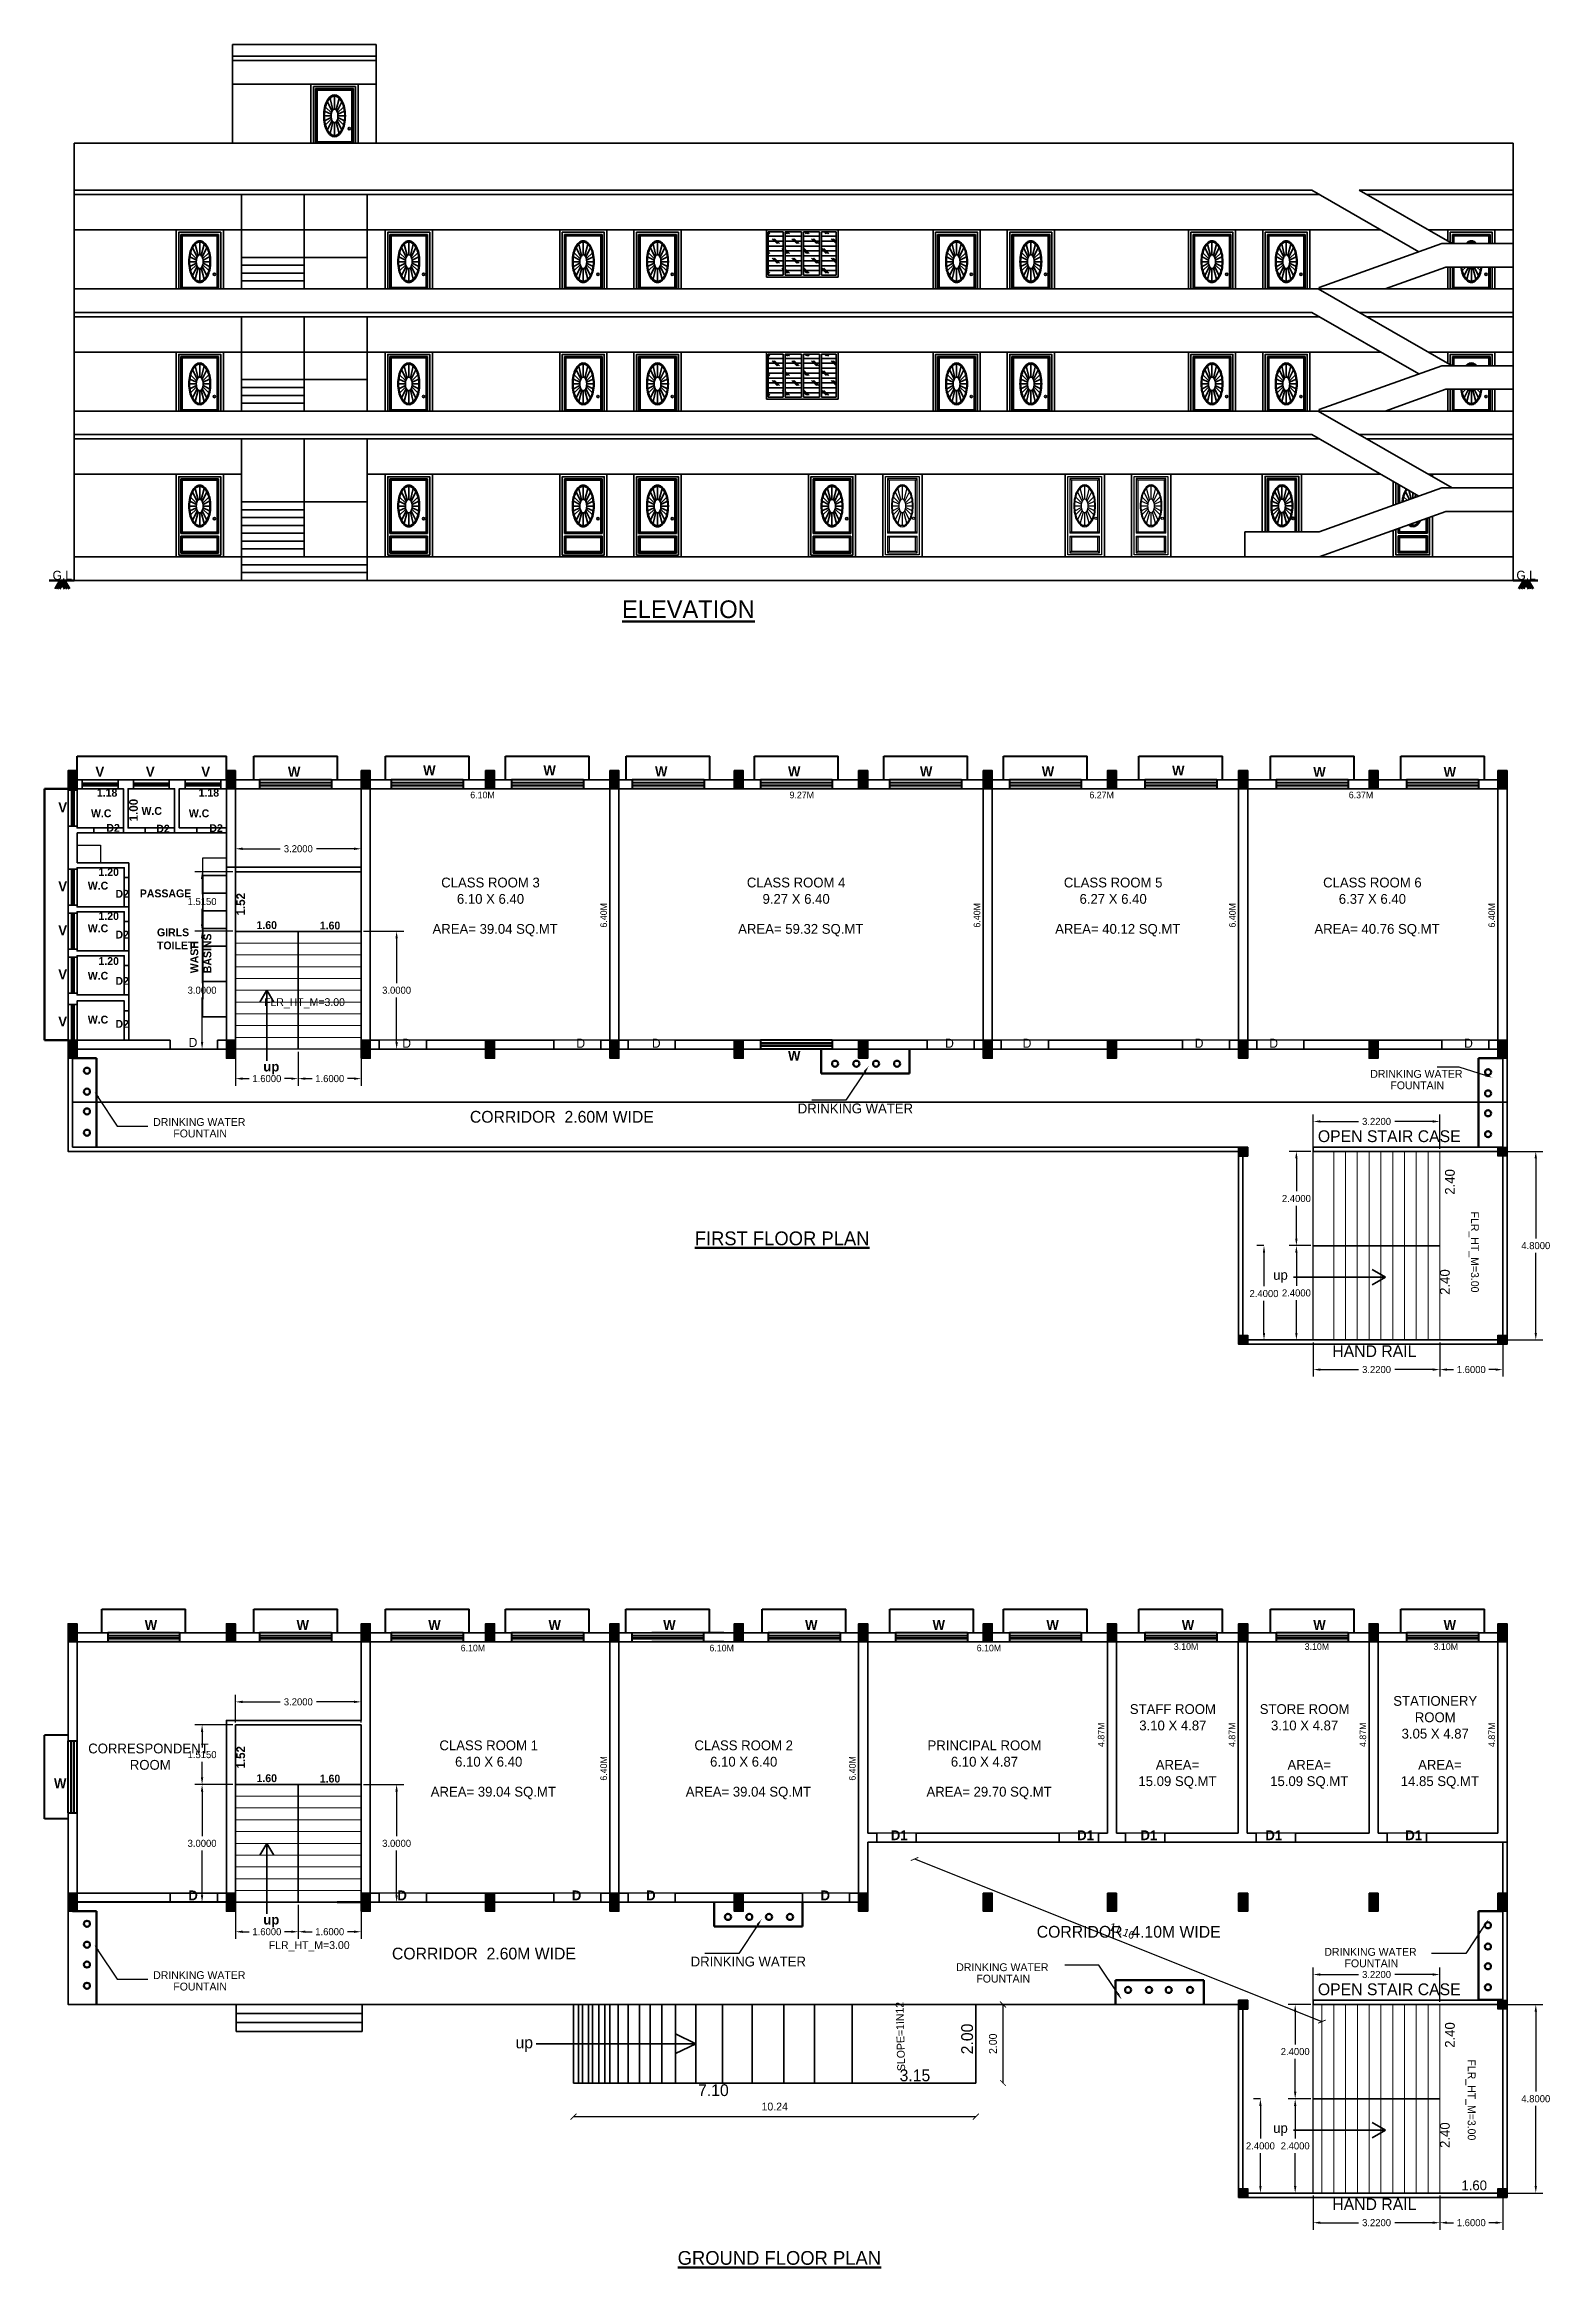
# Model space of a CAD drawing. Header units: metres. Extents: x 6102588 to 6102903, y -6660468 to -6660379.
# Drawn here: x 6102718 to 6102756.4, y -6660446.8 to -6660390.2 of the extents above; entities that cross this region are included whole.
import ezdxf
from ezdxf import colors
from ezdxf.entities.mleader import LeaderData, LeaderLine
from ezdxf.math import Vec2, Vec3

# ---------------------------------------------------------------- set-up
doc = ezdxf.new("R2010")
doc.units = ezdxf.units.M
doc.header["$LTSCALE"] = 500
doc.header["$MEASUREMENT"] = 0
for name, pattern in [('A3-MM_PS$0$HIDDEN', [0.375, 0.25, -0.125]), ('DASHED', [0.75, 0.5, -0.25]), ('DASHED2', [0.375, 0.25, -0.125]), ('HIDDEN2', [4.7625, 3.175, -1.5875]), ('PHANTOM2', [1.25, 0.625, -0.125, 0.125, -0.125, 0.125, -0.125])]:
    doc.linetypes.add(name, pattern=pattern)
doc.layers.get('0').update_dxf_attribs({"linetype": 'CONTINUOUS'})
doc.layers.get('Defpoints').update_dxf_attribs({"linetype": 'CONTINUOUS'})
for name, color, linetype, lineweight in [('BLK_1_DA_RAMP_1', 1, 'CONTINUOUS', 0), ('BLK_1_FLR_0_STAIR_1_FLIGHT_1', 7, 'CONTINUOUS', 0), ('BLK_1_FLR_0_STAIR_1_FLIGHT_2', 7, 'CONTINUOUS', 0), ('BLK_1_FLR_0_STAIR_1_LANDING_1', 7, 'CONTINUOUS', 0), ('BLK_1_FLR_0_STAIR_2_FLIGHT_1', 7, 'CONTINUOUS', 0), ('BLK_1_FLR_0_STAIR_2_FLIGHT_2', 7, 'CONTINUOUS', 0), ('BLK_1_FLR_0_STAIR_2_LANDING_1', 7, 'CONTINUOUS', 0), ('BLK_1_FLR_1_STAIR_1_FLIGHT_1', 7, 'CONTINUOUS', 0), ('BLK_1_FLR_1_STAIR_1_FLIGHT_2', 7, 'CONTINUOUS', 0), ('BLK_1_FLR_1_STAIR_1_LANDING_1', 7, 'CONTINUOUS', 0), ('BLK_1_FLR_1_STAIR_2_FLIGHT_1', 7, 'CONTINUOUS', 0), ('BLK_1_FLR_1_STAIR_2_FLIGHT_2', 7, 'CONTINUOUS', 0), ('BLK_1_FLR_1_STAIR_2_LANDING_1', 7, 'CONTINUOUS', 0), ('DIST_EXIT', 7, 'CONTINUOUS', 0)]:
    doc.layers.add(name, color=color, linetype=linetype, lineweight=lineweight)
for name, color, linetype in [('BLK_1_FLR_0_AC_ROOM_1', 117, 'CONTINUOUS'), ('BLK_1_FLR_0_CARPET_AREA', 3, 'CONTINUOUS'), ('BLK_1_FLR_0_DRINKING_WATER', 7, 'CONTINUOUS'), ('BLK_1_FLR_0_EXIT_WIDTH_STAIR', 1, 'CONTINUOUS'), ('BLK_1_FLR_0_REGULAR_ROOM_1', 117, 'CONTINUOUS'), ('BLK_1_FLR_0_STAIR_1', 1, 'CONTINUOUS'), ('BLK_1_FLR_0_STAIR_2', 1, 'CONTINUOUS'), ('BLK_1_FLR_1_BLT_UP_AREA', 26, 'CONTINUOUS'), ('BLK_1_FLR_1_CARPET_AREA', 3, 'CONTINUOUS'), ('BLK_1_FLR_1_DRINKING_WATER', 7, 'CONTINUOUS'), ('BLK_1_FLR_1_EXIT_WIDTH_STAIR', 1, 'CONTINUOUS'), ('BLK_1_FLR_1_REGULAR_ROOM_1', 117, 'CONTINUOUS'), ('BLK_1_FLR_1_SP_WC', 233, 'CONTINUOUS'), ('BLK_1_FLR_1_STAIR_1', 1, 'CONTINUOUS'), ('BLK_1_FLR_1_STAIR_2', 1, 'CONTINUOUS'), ('BLK_1_FLR_1_URINAL', 235, 'CONTINUOUS'), ('BLK_1_FLR_1_WASH', 55, 'CONTINUOUS'), ('BLK_1_FLR_1_WATER_CLOSET', 213, 'CONTINUOUS'), ('COLUMN', 2, 'CONTINUOUS')]:
    doc.layers.add(name, color=color, linetype=linetype)
doc.layers.add('BLK_1_FLR_0_BLT_UP_AREA', color=26, linetype='CONTINUOUS', plot=False)
doc.styles.add('gautham', font='arial.ttf')
doc.styles.get("Standard").update_dxf_attribs({"font": 'GOTHIC.TTF'})
doc.styles.add('USA TEXT', font='GOTHIC.TTF')
doc.dimstyles.new('1-100-ED', dxfattribs={"dimtxt": 0.2, "dimasz": 0.15, "dimexe": 0.18, "dimexo": 0.0625, "dimgap": 0.15, "dimtad": 1, "dimzin": 0, "dimdsep": 46, "dimtxsty": 'USA TEXT', "dimblk": 'ARCHTICK', "dimcen": 0.1, "dimse1": 1, "dimse2": 1, "dimclrd": 256, "dimclrt": 256, "dimadec": 0, "dimazin": 0, "dimtfac": 1, "dimtofl": 0, "dimtmove": 0, "dimatfit": 3, "dimldrblk": 'ARCHTICK', "dimfxl": 0, "dimtolj": 1, "dimtzin": 0, "dimarcsym": 0})
doc.dimstyles.get("Standard").update_dxf_attribs({"dimtxt": 0.18, "dimasz": 0.18, "dimexe": 0.18, "dimexo": 0.0625, "dimgap": 0.09, "dimtad": 0, "dimtih": 1, "dimtoh": 1, "dimdec": 4, "dimzin": 0, "dimdsep": 46, "dimtxsty": 'Standard', "dimcen": 0.09, "dimadec": 0, "dimazin": 0, "dimtfac": 1, "dimtdec": 4, "dimtofl": 0, "dimtmove": 0, "dimatfit": 3, "dimfxl": 0, "dimtolj": 1, "dimtzin": 0, "dimarcsym": 0})

msp = doc.modelspace()

# ---------------------------------------------------------------- texts
at = {"color": 0}
for p in [(6102721.69251, -6660415.71778), (6102727.13033, -6660415.73887), (6102731.55949, -6660415.73887), (6102733.48008, -6660415.73887), (6102740.94398, -6660415.73887), (6102742.91751, -6660415.73887), (6102747.29586, -6660415.73887), (6102749.19408, -6660415.73887), (6102754.15099, -6660415.73887)]:
    msp.add_text('D', height=0.23, dxfattribs=at).set_placement(p)
at = {"color": 0, "linetype": 'ByBlock', "lineweight": 50}
for p in [(6102751.76277, -6660416.50298), (6102720.78933, -6660417.72837), (6102750.5948, -6660438.84907), (6102741.226, -6660439.23809), (6102720.78933, -6660439.43979)]:
    msp.add_text('DRINKING WATER ', height=0.2, dxfattribs=at).set_placement(p)
at = {"linetype": 'ByBlock', "lineweight": 50, "char_height": 0.23, "attachment_point": 5}
for insert in [(6102718.47648, -6660403.71518), (6102718.47648, -6660403.71518), (6102755.72862, -6660403.71518), (6102755.72862, -6660403.71518)]:
    msp.add_mtext('G.L', dxfattribs=dict(at, insert=insert))
at = {"linetype": 'ByBlock', "lineweight": 50, "attachment_point": 5}
for s, insert, char_height, width in [('{\\LELEVATION}', (6102734.40977, -6660404.58043), 0.45, 11.006698), ('{\\LFIRST FLOOR PLAN}', (6102736.79416, -6660420.59103), 0.35, 6.1130406), ('{\\LGROUND FLOOR PLAN}', (6102736.72473, -6660446.53982), 0.35, 6.1130406)]:
    msp.add_mtext(s, dxfattribs=dict(at, insert=insert, char_height=char_height, width=width))
at = {"linetype": 'ByBlock', "lineweight": 40, "char_height": 0.25, "width": 0.1997956, "attachment_point": 1, "style": 'gautham'}
for s, insert in [('{\\fComic Sans MS|b1|i0|c0|p66;V}', (6102719.32123, -6660408.58769)), ('{\\fComic Sans MS|b1|i0|c0|p66;V}', (6102720.6038, -6660408.58769)), ('{\\fComic Sans MS|b1|i0|c0|p66;V}', (6102722.01551, -6660408.58769)), ('{\\fComic Sans MS|b1|i0|c0|p66;W}', (6102724.22007, -6660408.58769)), ('{\\fComic Sans MS|b1|i0|c0|p66;W}', (6102727.66086, -6660408.55089)), ('{\\fComic Sans MS|b1|i0|c0|p66;W}', (6102730.72087, -6660408.55089)), ('{\\fComic Sans MS|b1|i0|c0|p66;W}', (6102733.56068, -6660408.57625)), ('{\\fComic Sans MS|b1|i0|c0|p66;W}', (6102736.94618, -6660408.57625)), ('{\\fComic Sans MS|b1|i0|c0|p66;W}', (6102740.30315, -6660408.57625)), ('{\\fComic Sans MS|b1|i0|c0|p66;W}', (6102743.40298, -6660408.57625)), ('{\\fComic Sans MS|b1|i0|c0|p66;W}', (6102746.7195, -6660408.55644)), ('{\\fComic Sans MS|b1|i0|c0|p66;W}', (6102750.31291, -6660408.59162)), ('{\\fComic Sans MS|b1|i0|c0|p66;W}', (6102753.62943, -6660408.59162)), ('{\\fComic Sans MS|b1|i0|c0|p66;V}', (6102718.37522, -6660409.49556)), ('{\\fComic Sans MS|b1|i0|c0|p66;V}', (6102718.37522, -6660411.50556)), ('{\\fComic Sans MS|b1|i0|c0|p66;V}', (6102718.37522, -6660412.62556)), ('{\\fComic Sans MS|b1|i0|c0|p66;V}', (6102718.37522, -6660413.74556)), ('{\\fComic Sans MS|b1|i0|c0|p66;V}', (6102718.37522, -6660414.94449)), ('{\\fComic Sans MS|b1|i0|c0|p66;W}', (6102736.94618, -6660415.81656)), ('{\\fComic Sans MS|b1|i0|c0|p66;up}', (6102723.59091, -6660416.09097)), ('{\\fComic Sans MS|b1|i0|c0|p66;W}', (6102720.57502, -6660430.30304)), ('{\\fComic Sans MS|b1|i0|c0|p66;W}', (6102724.43924, -6660430.30304)), ('{\\fComic Sans MS|b1|i0|c0|p66;W}', (6102727.79045, -6660430.30304)), ('{\\fComic Sans MS|b1|i0|c0|p66;W}', (6102730.85045, -6660430.30304)), ('{\\fComic Sans MS|b1|i0|c0|p66;W}', (6102733.76932, -6660430.30304)), ('{\\fComic Sans MS|b1|i0|c0|p66;W}', (6102737.38046, -6660430.30304)), ('{\\fComic Sans MS|b1|i0|c0|p66;W}', (6102740.62436, -6660430.30304)), ('{\\fComic Sans MS|b1|i0|c0|p66;W}', (6102743.52182, -6660430.30304)), ('{\\fComic Sans MS|b1|i0|c0|p66;W}', (6102746.96632, -6660430.30304)), ('{\\fComic Sans MS|b1|i0|c0|p66;W}', (6102750.31291, -6660430.30304)), ('{\\fComic Sans MS|b1|i0|c0|p66;W}', (6102753.62946, -6660430.30304)), ('{\\fComic Sans MS|b1|i0|c0|p66;W}', (6102718.26579, -6660434.33369)), ('{\\fComic Sans MS|b1|i0|c0|p66;D1}', (6102739.5613, -6660435.65558)), ('{\\fComic Sans MS|b1|i0|c0|p66;D1}', (6102744.30417, -6660435.65558)), ('{\\fComic Sans MS|b1|i0|c0|p66;D1}', (6102745.91399, -6660435.65558)), ('{\\fComic Sans MS|b1|i0|c0|p66;D1}', (6102749.09176, -6660435.65558)), ('{\\fComic Sans MS|b1|i0|c0|p66;D1}', (6102752.65393, -6660435.65558)), ('{\\fComic Sans MS|b1|i0|c0|p66;D}', (6102721.68393, -6660437.18558)), ('{\\fComic Sans MS|b1|i0|c0|p66;D}', (6102727.00393, -6660437.18558)), ('{\\fComic Sans MS|b1|i0|c0|p66;D}', (6102731.44393, -6660437.18558)), ('{\\fComic Sans MS|b1|i0|c0|p66;D}', (6102733.33393, -6660437.18558)), ('{\\fComic Sans MS|b1|i0|c0|p66;D}', (6102737.77393, -6660437.18558)), ('{\\fComic Sans MS|b1|i0|c0|p66;up}', (6102723.59091, -6660437.80238))]:
    msp.add_mtext(s, dxfattribs=dict(at, insert=insert))
at = {"linetype": 'ByBlock', "lineweight": 50, "char_height": 0.2, "width": 0.1997956, "attachment_point": 1, "style": 'gautham'}
for s, insert in [('{\\fComic Sans MS|b1|i0|c0|p66;\\C7;1.18}', (6102719.35687, -6660409.1477)), ('{\\fComic Sans MS|b1|i0|c0|p66;\\C7;1.18}', (6102721.94614, -6660409.1477)), ('{\\fComic Sans MS|b1|i0|c0|p66;W.C}', (6102719.20813, -6660409.67154)), ('{\\fComic Sans MS|b1|i0|c0|p66;W.C}', (6102720.49331, -6660409.6102)), ('{\\fComic Sans MS|b1|i0|c0|p66;W.C}', (6102721.69787, -6660409.67154)), ('{\\fComic Sans MS|b1|i0|c0|p66;D2}', (6102719.59969, -6660410.04221)), ('{\\fComic Sans MS|b1|i0|c0|p66;D2}', (6102720.86955, -6660410.06138)), ('{\\fComic Sans MS|b1|i0|c0|p66;D2}', (6102722.22086, -6660410.04895)), ('{\\fComic Sans MS|b1|i0|c0|p66;\\C7;1.20}', (6102719.3976, -6660411.16579)), ('{\\fComic Sans MS|b1|i0|c0|p66;W.C}', (6102719.12633, -6660411.51245)), ('{\\fComic Sans MS|b1|i0|c0|p66;D2}', (6102719.83027, -6660411.71999)), ('{\\fComic Sans MS|b1|i0|c0|p66;PASSAGE}', (6102720.45002, -6660411.71012)), ('{\\fComic Sans MS|b1|i0|c0|p66;W.C}', (6102719.12633, -6660412.59764)), ('{\\fComic Sans MS|b1|i0|c0|p66;\\C7;1.20}', (6102719.3976, -6660412.28652)), ('{\\fComic Sans MS|b1|i0|c0|p66;D2}', (6102719.83027, -6660412.75854)), ('{\\fComic Sans MS|b1|i0|c0|p66;GIRLS \\PTOILET}', (6102720.8874, -6660412.70085)), ('{\\fComic Sans MS|b1|i0|c0|p66;\\C7;1.20}', (6102719.3976, -6660413.43117)), ('{\\fComic Sans MS|b1|i0|c0|p66;W.C}', (6102719.12633, -6660413.80613)), ('{\\fComic Sans MS|b1|i0|c0|p66;D2}', (6102719.83027, -6660413.9366)), ('{\\fComic Sans MS|b1|i0|c0|p66;W.C}', (6102719.12633, -6660414.92135)), ('{\\fComic Sans MS|b1|i0|c0|p66;D2}', (6102719.83027, -6660415.03095)), ('{\\fComic Sans MS|b1|i0|c0|p66;1.60}', (6102723.42018, -6660434.22791)), ('{\\fComic Sans MS|b1|i0|c0|p66;1.60}', (6102723.42018, -6660434.22791)), ('{\\fComic Sans MS|b1|i0|c0|p66;1.60}', (6102725.03021, -6660434.23889)), ('{\\fComic Sans MS|b1|i0|c0|p66;1.60}', (6102725.03021, -6660434.23889))]:
    msp.add_mtext(s, dxfattribs=dict(at, insert=insert))
at = {"color": 0, "lineweight": 35, "attachment_point": 5}
for s, insert, char_height, width in [('6.10M', (6102729.17105, -6660409.30567), 0.16764, 0.7932896), ('9.27M', (6102737.29587, -6660409.30567), 0.16764, 0.7932896), ('6.27M', (6102744.92718, -6660409.30567), 0.16764, 0.7932896), ('6.37M', (6102751.52718, -6660409.30567), 0.16764, 0.7932896), ('CLASS ROOM 3\\P6.10 X 6.40', (6102729.37411, -6660411.74305), 0.25, 2.9949695), ('CLASS ROOM 4\\P9.27 X 6.40', (6102737.15219, -6660411.74305), 0.25, 2.9949695), ('CLASS ROOM 5\\P6.27 X 6.40', (6102745.21938, -6660411.74305), 0.25, 2.9949695), ('CLASS ROOM 6\\P6.37 X 6.40', (6102751.8167, -6660411.74305), 0.25, 2.9949695), ('AREA= 39.04 SQ.MT', (6102729.49188, -6660412.74719), 0.25, 4.6466319), ('AREA= 59.32 SQ.MT', (6102737.26996, -6660412.74719), 0.25, 4.6466319), ('AREA= 40.12 SQ.MT', (6102745.33715, -6660412.74719), 0.25, 4.6466319), ('AREA= 40.76 SQ.MT', (6102751.93447, -6660412.74719), 0.25, 4.6466319), ('DRINKING WATER', (6102738.66042, -6660417.28413), 0.25, 4.6466319), ('6.10M', (6102728.92718, -6660431.01709), 0.16764, 0.7932896), ('6.10M', (6102735.25718, -6660431.01709), 0.16764, 0.7932896), ('6.10M', (6102742.05905, -6660431.01709), 0.16764, 0.7932896), ('3.10M', (6102747.07527, -6660430.97932), 0.16764, 0.7932896), ('3.10M', (6102750.40527, -6660430.97932), 0.16764, 0.7932896), ('3.10M', (6102753.68527, -6660430.97932), 0.16764, 0.7932896), ('STATIONERY ROOM\\P3.05 X 4.87', (6102753.41587, -6660432.77962), 0.25, 2.9949695), ('STAFF ROOM\\P3.10 X 4.87', (6102746.73892, -6660432.77962), 0.25, 2.9949695), ('STORE ROOM\\P3.10 X 4.87', (6102750.09183, -6660432.77962), 0.25, 2.9949695), ('CLASS ROOM 1\\P6.10 X 6.40', (6102729.32825, -6660433.70194), 0.25, 2.9949695), ('CLASS ROOM 2\\P6.10 X 6.40', (6102735.81777, -6660433.70194), 0.25, 2.9949695), ('PRINCIPAL ROOM\\P6.10 X 4.87', (6102741.94451, -6660433.70194), 0.25, 2.9949695), ('AREA= \\P15.09 SQ.MT', (6102746.85669, -6660434.22955), 0.25, 4.6466319), ('AREA= \\P15.09 SQ.MT', (6102750.2096, -6660434.22955), 0.25, 4.6466319), ('AREA= \\P14.85 SQ.MT', (6102753.53364, -6660434.22955), 0.25, 4.6466319), ('AREA= 39.04 SQ.MT', (6102729.44602, -6660434.70609), 0.25, 4.6466319), ('AREA= 39.04 SQ.MT', (6102735.93554, -6660434.70609), 0.25, 4.6466319), ('AREA= 29.70 SQ.MT', (6102742.06227, -6660434.70609), 0.25, 4.6466319), ('DRINKING WATER', (6102735.93554, -6660438.99555), 0.25, 4.6466319)]:
    msp.add_mtext(s, dxfattribs=dict(at, insert=insert, char_height=char_height, width=width))
at = {"linetype": 'ByBlock', "lineweight": 50, "attachment_point": 1, "rotation": 90, "style": 'gautham'}
for s, insert, char_height, width in [('{\\fComic Sans MS|b1|i0|c0|p66;\\W0.44886;\\C7; \\W1;1.00}', (6102720.17916, -6660410.02215), 0.22, 0.7692828), ('{\\fComic Sans MS|b1|i0|c0|p66;\\W0.49222;\\C7; \\W1;1.52}', (6102722.90838, -6660412.42144), 0.22, 0.7692828), ('{\\fComic Sans MS|b1|i0|c0|p66;WASH BASINS}', (6102721.7359, -6660413.84134), 0.2, 0.1997956), ('{\\fComic Sans MS|b1|i0|c0|p66;\\W0.49222;\\C7; \\W1;1.52}', (6102722.90838, -6660434.13286), 0.22, 0.7692828), ('{\\fComic Sans MS|b1|i0|c0|p66;\\W0.49222;\\C7; \\W1;1.52}', (6102722.90838, -6660434.13286), 0.22, 0.7692828)]:
    msp.add_mtext(s, dxfattribs=dict(at, insert=insert, char_height=char_height, width=width))
at = {"color": 0, "lineweight": 35, "char_height": 0.2, "width": 0.1997956, "attachment_point": 1, "style": 'gautham'}
for insert in [(6102723.42018, -6660412.51649), (6102725.03021, -6660412.52748)]:
    msp.add_mtext('{\\fComic Sans MS|b1|i0|c0|p66;1.60}', dxfattribs=dict(at, insert=insert))
at = {"color": 0, "lineweight": 35, "char_height": 0.16764, "width": 0.6648357, "attachment_point": 5, "rotation": 90}
for s, insert in [('6.40M', (6102732.25521, -6660412.36742)), ('6.40M', (6102741.75521, -6660412.36742)), ('6.40M', (6102748.25521, -6660412.36742)), ('6.40M', (6102754.85521, -6660412.36742)), ('4.87M', (6102744.91521, -6660433.22306)), ('4.87M', (6102748.24521, -6660433.22306)), ('4.87M', (6102754.85521, -6660433.22306)), ('6.40M', (6102732.25521, -6660434.07883)), ('6.40M', (6102738.58521, -6660434.07883))]:
    msp.add_mtext(s, dxfattribs=dict(at, insert=insert))
at = {"lineweight": 50, "char_height": 0.2, "width": 1.6467524, "attachment_point": 1}
for insert in [(6102752.27545, -6660416.59435), (6102721.30202, -6660417.81975), (6102751.10749, -6660438.94045), (6102721.30202, -6660439.53117), (6102741.73869, -6660439.32947)]:
    msp.add_mtext('FOUNTAIN', dxfattribs=dict(at, insert=insert))
at = {"linetype": 'ByBlock', "lineweight": 40, "attachment_point": 2}
for s, insert, char_height, width in [('CORRIDOR  2.60M WIDE', (6102731.19014, -6660417.34524), 0.3, 15.131904), ('OPEN STAIR CASE', (6102752.24629, -6660417.83917), 0.3, 5.2845787), ('up', (6102749.47811, -6660421.39369), 0.25, 0.7424556), ('HAND RAIL', (6102751.86606, -6660423.30934), 0.3, 2.6089838), ('CORRIDOR  4.10M WIDE', (6102745.6147, -6660438.08728), 0.3, 15.131904), ('CORRIDOR  2.60M WIDE', (6102729.20663, -6660438.64149), 0.3, 5.6727614), ('OPEN STAIR CASE', (6102752.24629, -6660439.55059), 0.3, 5.2845787), ('up', (6102730.23322, -6660440.90264), 0.3, 0.590641), ('3.15', (6102740.17528, -6660441.74043), 0.3, 0.590641), ('7.10', (6102735.04634, -6660442.11781), 0.3, 0.590641), ('up', (6102749.47811, -6660443.10511), 0.25, 0.7424556), ('1.60', (6102754.40771, -6660444.56635), 0.25, 0.7424556), ('HAND RAIL', (6102751.86606, -6660445.02076), 0.3, 2.6089838)]:
    msp.add_mtext(s, dxfattribs=dict(at, insert=insert, char_height=char_height, width=width))
at = {"linetype": 'ByBlock', "lineweight": 40, "attachment_point": 2, "rotation": 90}
for s, insert, char_height, width in [('2.40', (6102753.66394, -6660419.15272), 0.25, 0.7424556), ('2.40', (6102753.53604, -6660421.70103), 0.25, 0.7424556), ('2.00', (6102741.35321, -6660440.9651), 0.3, 0.590641), ('2.40', (6102753.66394, -6660440.86413), 0.25, 0.7424556), ('2.40', (6102753.53604, -6660443.41244), 0.25, 0.7424556)]:
    msp.add_mtext(s, dxfattribs=dict(at, insert=insert, char_height=char_height, width=width))
at = {"color": 7, "lineweight": 35, "insert": (6102751.57521, -6660433.22306), "char_height": 0.16764, "width": 0.6648357, "attachment_point": 5, "rotation": 90}
msp.add_mtext('4.87M', dxfattribs=at)
at = {"color": 0, "linetype": 'ByBlock', "lineweight": 40, "insert": (6102720.66913, -6660433.7824), "char_height": 0.25, "width": 3.0933275, "attachment_point": 5}
msp.add_mtext('CORRESPONDENT\\P ROOM', dxfattribs=at)
at = {"layer": 'BLK_1_DA_RAMP_1', "insert": (6102739.70502, -6660440.90467), "char_height": 0.2, "width": 2.4, "attachment_point": 2, "rotation": 91.425263}
msp.add_mtext('SLOPE=1IN12', dxfattribs=at)
at = {"layer": 'BLK_1_FLR_0_STAIR_1', "linetype": 'Continuous', "insert": (6102724.76004, -6660438.47671), "char_height": 0.2, "width": 2.4, "attachment_point": 2}
msp.add_mtext('FLR_HT_M=3.00', dxfattribs=at)
at = {"layer": 'BLK_1_FLR_0_STAIR_2', "linetype": 'Continuous', "insert": (6102754.44328, -6660442.51546), "char_height": 0.2, "width": 2.4, "attachment_point": 2, "rotation": 270}
msp.add_mtext('FLR_HT_M=3.00', dxfattribs=at)
at = {"layer": 'BLK_1_FLR_1_STAIR_1', "linetype": 'Continuous', "insert": (6102724.63987, -6660414.47662), "char_height": 0.2, "width": 2.4, "attachment_point": 2}
msp.add_mtext('FLR_HT_M=3.00', dxfattribs=at)
at = {"layer": 'BLK_1_FLR_1_STAIR_2', "linetype": 'Continuous', "insert": (6102754.52533, -6660420.93691), "char_height": 0.2, "width": 2.4, "attachment_point": 2, "rotation": 270}
msp.add_mtext('FLR_HT_M=3.00', dxfattribs=at)

# ---------------------------------------------------------------- blocks, each defined once
blk = doc.blocks.new('A$C3D6C2CD6')
at = {"layer": 'COLUMN'}
blk.add_hatch(color=256, dxfattribs=at).paths.add_polyline_path([(0.23, 0.23), (0, 0.23), (0, 0), (0.23, 0)])
blk.add_lwpolyline([(0, 0.23), (0.23, 0.23), (0.23, 0), (0, 0)], close=True, dxfattribs=at)
blk = doc.blocks.new('Door - Fancy 36 in.')
for p, q in [((33.8, 81.8), (2.2, 81.8)), ((2.2, 81.8), (2.2, 23.2)), ((2.2, 81.8), (3.8, 80.2)), ((32.2, 80.2), (3.8, 80.2)), ((3.8, 80.2), (3.8, 24.8)), ((18, 59.8), (18, 73.6)), ((32.2, 80.2), (33.8, 81.8)), ((32.2, 24.8), (32.2, 80.2)), ((33.8, 23.2), (33.8, 81.8)), ((7, 52.5), (14.4, 52.5)), ((14.4, 54.2), (7.4, 57.7)), ((7.4, 47.3), (14.4, 50.8)), ((8.2, 62), (14.7, 55.7)), ((14.7, 49.3), (8.2, 43)), ((15.3, 57.8), (10.3, 67.5)), ((16.3, 59.2), (13.2, 71.3)), ((22.8, 71.3), (19.7, 59.1)), ((20.7, 57.7), (25.7, 67.5)), ((21.3, 49.3), (27.8, 43)), ((27.8, 62), (21.4, 55.8)), ((28.6, 47.3), (21.5, 50.8)), ((21.6, 54.2), (28.6, 57.7)), ((21.7, 52.5), (28.9, 52.5)), ((3.8, 24.8), (2.2, 23.2)), ((3.8, 24.8), (32.2, 24.8)), ((10.3, 37.6), (15.3, 47.2)), ((16.3, 45.9), (13.2, 33.8)), ((18, 31.6), (18, 45.2)), ((22.8, 33.8), (19.7, 45.9)), ((25.7, 37.6), (20.7, 47.3)), ((33.8, 23.2), (32.2, 24.8)), ((32.2, 24.8), (32.2, 24.8)), ((33.8, 23.2), (2.2, 23.2)), ((2.2, 20.2), (33.8, 20.2)), ((2.2, 20.2), (2.2, 2.2)), ((2.2, 20.2), (3.8, 18.8)), ((3.8, 3.8), (2.2, 2.2)), ((2.2, 2.2), (33.8, 2.2)), ((32.2, 18.8), (3.8, 18.8)), ((3.8, 18.8), (3.8, 3.8)), ((3.8, 3.8), (32.2, 3.8)), ((32.2, 18.8), (33.8, 20.2)), ((32.2, 3.8), (32.2, 18.8)), ((33.8, 2.2), (32.2, 3.8)), ((33.8, 2.2), (33.8, 20.2))]:
    blk.add_line(p, q)
blk.add_lwpolyline([(0, 0), (0, 84), (36, 84), (36, 0)], close=True)
at = {"linetype": 'Continuous'}
for points in [[(18, 30.2, 0.169807), (22, 31.6, 0.105036), (26.2, 36.8, 0.066925), (28.7, 43.5, 0.05307), (29.6, 52.6, 0.05307), (28.7, 61.6, 0.066925), (26.2, 68.4, 0.105036), (22, 73.5, 0.169807), (18, 74.9, 0.169807), (14, 73.5, 0.105036), (9.8, 68.4, 0.066925), (7.3, 61.6, 0.05307), (6.4, 52.6, 0.05307), (7.3, 43.5, 0.066925), (9.8, 36.8, 0.105036), (14, 31.6, 0.169807)], [(18, 31.6, 0.169807), (21.7, 32.9, 0.105036), (25.7, 37.7, 0.066925), (28, 44.1, 0.05307), (28.9, 52.6, 0.05307), (28, 61.1, 0.066925), (25.7, 67.4, 0.105036), (21.7, 72.3, 0.169807), (18, 73.6, 0.169807), (14.3, 72.3, 0.105036), (10.3, 67.4, 0.066925), (8, 61.1, 0.05307), (7.1, 52.6, 0.05307), (8, 44.1, 0.066925), (10.3, 37.7, 0.105036), (14.3, 32.9, 0.169807)], [(18, 45.2, 0.173818), (19.2, 45.7, 0.104363), (20.6, 47.3, 0.065303), (21.4, 49.6, 0.051449), (21.7, 52.5, 0.051449), (21.4, 55.5, 0.065303), (20.6, 57.7, 0.104363), (19.2, 59.4, 0.173818), (18, 59.8, 0.173818), (16.8, 59.4, 0.104363), (15.4, 57.7, 0.065303), (14.6, 55.5, 0.051449), (14.3, 52.5, 0.051449), (14.6, 49.6, 0.065303), (15.4, 47.3, 0.104363), (16.8, 45.7, 0.173818)]]:
    blk.add_lwpolyline(points, format="xyb", close=True, dxfattribs=at)
blk.add_circle((30, 39), 1.25)
blk.add_point((32.2, 80.2))
blk = doc.blocks.new('*D8')
at = {"layer": 'BLK_1_FLR_0_EXIT_WIDTH_STAIR', "color": 0, "linetype": 'ByBlock', "lineweight": -2}
for p, q in [((6102748.967, -6660442.487), (6102748.787, -6660442.487)), ((6102748.967, -6660442.667), (6102748.967, -6660443.502)), ((6102748.967, -6660444.707), (6102748.967, -6660443.871)), ((6102748.967, -6660444.887), (6102748.787, -6660444.887))]:
    blk.add_line(p, q, dxfattribs=at)
at = {"layer": 'BLK_1_FLR_0_EXIT_WIDTH_STAIR', "color": 0, "linetype": 'ByBlock'}
for points in [[(6102748.937, -6660442.667), (6102748.997, -6660442.667), (6102748.967, -6660442.487)], [(6102748.937, -6660444.707), (6102748.997, -6660444.707), (6102748.967, -6660444.887)]]:
    blk.add_solid(points, dxfattribs=at)
at = {"layer": 'Defpoints', "color": 0, "linetype": 'ByBlock'}
for p in [(6102750.313, -6660442.487), (6102748.967, -6660444.887), (6102750.313, -6660444.887)]:
    blk.add_point(p, dxfattribs=at)
at = {"layer": 'BLK_1_FLR_0_EXIT_WIDTH_STAIR', "color": 0, "linetype": 'ByBlock', "lineweight": 35, "insert": (6102748.967, -6660443.687), "char_height": 0.18, "attachment_point": 5}
blk.add_mtext('\\A1;2.4000', dxfattribs=at)
blk = doc.blocks.new('*D10')
at = {"layer": 'BLK_1_FLR_1_EXIT_WIDTH_STAIR', "color": 0, "linetype": 'ByBlock', "lineweight": -2}
for p, q in [((6102749.058, -6660420.775), (6102748.878, -6660420.775)), ((6102749.058, -6660420.955), (6102749.058, -6660421.81)), ((6102749.058, -6660422.995), (6102749.058, -6660422.179)), ((6102749.058, -6660423.175), (6102748.878, -6660423.175))]:
    blk.add_line(p, q, dxfattribs=at)
at = {"layer": 'BLK_1_FLR_1_EXIT_WIDTH_STAIR', "color": 0, "linetype": 'ByBlock'}
for points in [[(6102749.028, -6660420.955), (6102749.088, -6660420.955), (6102749.058, -6660420.775)], [(6102749.028, -6660422.995), (6102749.088, -6660422.995), (6102749.058, -6660423.175)]]:
    blk.add_solid(points, dxfattribs=at)
at = {"layer": 'Defpoints', "color": 0, "linetype": 'ByBlock'}
for p in [(6102750.313, -6660420.775), (6102749.058, -6660423.175), (6102750.313, -6660423.175)]:
    blk.add_point(p, dxfattribs=at)
at = {"layer": 'BLK_1_FLR_1_EXIT_WIDTH_STAIR', "color": 0, "linetype": 'ByBlock', "lineweight": 35, "insert": (6102749.058, -6660421.995), "char_height": 0.18, "attachment_point": 5}
blk.add_mtext('\\A1;2.4000', dxfattribs=at)
blk = doc.blocks.new('_ArchTick')
at = {"color": 0, "linetype": 'ByBlock', "const_width": 0.15}
blk.add_lwpolyline([(-0.5, -0.5), (0.5, 0.5)], dxfattribs=at)
blk = doc.blocks.new('*D14')
at = {"layer": 'BLK_1_DA_RAMP_1', "color": 2, "linetype": 'PHANTOM2', "lineweight": -2}
blk.add_line((6102742.417, -6660442.087), (6102742.417, -6660440.087), dxfattribs=at)
at = {"layer": 'Defpoints', "color": 0}
for p in [(6102741.727, -6660440.087), (6102742.417, -6660440.087), (6102741.727, -6660442.087)]:
    blk.add_point(p, dxfattribs=at)
at = {"layer": 'BLK_1_DA_RAMP_1', "color": 2, "lineweight": -2, "xscale": 0.15, "yscale": 0.15, "zscale": 0.15}
for p, rotation in [((6102742.417, -6660440.087), 90), ((6102742.417, -6660442.087), 270)]:
    blk.add_blockref('_ArchTick', p, dxfattribs=dict(at, rotation=rotation))
at = {"layer": 'BLK_1_DA_RAMP_1', "color": 2, "insert": (6102742.162, -6660441.087), "char_height": 0.2, "attachment_point": 5, "rotation": 90}
blk.add_mtext('\\A1;2.00', dxfattribs=at)
blk = doc.blocks.new('*D15')
at = {"layer": 'BLK_1_DA_RAMP_1', "color": 1, "linetype": 'PHANTOM2', "lineweight": -2}
blk.add_line((6102741.727, -6660442.943), (6102731.487, -6660442.943), dxfattribs=at)
at = {"layer": 'Defpoints', "color": 0}
for p in [(6102731.487, -6660442.087), (6102741.727, -6660442.087), (6102731.487, -6660442.943)]:
    blk.add_point(p, dxfattribs=at)
at = {"layer": 'BLK_1_DA_RAMP_1', "color": 1, "lineweight": -2, "xscale": 0.15, "yscale": 0.15, "zscale": 0.15, "rotation": 180}
blk.add_blockref('_ArchTick', (6102731.487, -6660442.943), dxfattribs=at)
at = {"layer": 'BLK_1_DA_RAMP_1', "color": 1, "lineweight": -2, "xscale": 0.15, "yscale": 0.15, "zscale": 0.15}
blk.add_blockref('_ArchTick', (6102741.727, -6660442.943), dxfattribs=at)
at = {"layer": 'BLK_1_DA_RAMP_1', "color": 1, "insert": (6102736.607, -6660442.687), "char_height": 0.2, "attachment_point": 5}
blk.add_mtext('\\A1;10.24', dxfattribs=at)
blk = doc.blocks.new('*D16')
at = {"layer": 'BLK_1_FLR_0_STAIR_1_LANDING_1', "color": 0, "linetype": 'Continuous', "lineweight": -2}
for p, q in [((6102722.883, -6660432.909), (6102722.883, -6660432.206)), ((6102723.063, -6660432.386), (6102724.02, -6660432.386)), ((6102725.903, -6660432.386), (6102724.947, -6660432.386)), ((6102726.083, -6660432.909), (6102726.083, -6660432.206))]:
    blk.add_line(p, q, dxfattribs=at)
at = {"layer": 'BLK_1_FLR_0_STAIR_1_LANDING_1', "color": 0, "linetype": 'Continuous'}
for points in [[(6102723.063, -6660432.356), (6102723.063, -6660432.416), (6102722.883, -6660432.386)], [(6102725.903, -6660432.356), (6102725.903, -6660432.416), (6102726.083, -6660432.386)]]:
    blk.add_solid(points, dxfattribs=at)
at = {"layer": 'Defpoints', "color": 0, "linetype": 'Continuous'}
for p in [(6102722.883, -6660432.386), (6102722.883, -6660432.972), (6102726.083, -6660432.972)]:
    blk.add_point(p, dxfattribs=at)
at = {"layer": 'BLK_1_FLR_0_STAIR_1_LANDING_1', "color": 0, "linetype": 'Continuous', "insert": (6102724.483, -6660432.386), "char_height": 0.18, "attachment_point": 5}
blk.add_mtext('\\A1;3.2000', dxfattribs=at)
blk = doc.blocks.new('*D17')
at = {"layer": 'BLK_1_FLR_0_STAIR_1_LANDING_1', "color": 0, "linetype": 'Continuous', "lineweight": -2}
for p, q in [((6102722.821, -6660432.972), (6102721.854, -6660432.972)), ((6102722.034, -6660433.152), (6102722.034, -6660433.545)), ((6102722.034, -6660434.307), (6102722.034, -6660433.914)), ((6102722.821, -6660434.487), (6102721.854, -6660434.487))]:
    blk.add_line(p, q, dxfattribs=at)
at = {"layer": 'BLK_1_FLR_0_STAIR_1_LANDING_1', "color": 0, "linetype": 'Continuous'}
for points in [[(6102722.004, -6660433.152), (6102722.064, -6660433.152), (6102722.034, -6660432.972)], [(6102722.004, -6660434.307), (6102722.064, -6660434.307), (6102722.034, -6660434.487)]]:
    blk.add_solid(points, dxfattribs=at)
at = {"layer": 'Defpoints', "color": 0, "linetype": 'Continuous'}
for p in [(6102722.883, -6660432.972), (6102722.034, -6660434.487), (6102722.883, -6660434.487)]:
    blk.add_point(p, dxfattribs=at)
at = {"layer": 'BLK_1_FLR_0_STAIR_1_LANDING_1', "color": 0, "linetype": 'Continuous', "insert": (6102722.034, -6660433.729), "char_height": 0.18, "attachment_point": 5}
blk.add_mtext('\\A1;1.5150', dxfattribs=at)
blk = doc.blocks.new('*D18')
at = {"layer": 'BLK_1_FLR_0_STAIR_1_FLIGHT_1', "color": 0, "linetype": 'Continuous', "lineweight": -2}
for p, q in [((6102722.821, -6660434.487), (6102721.854, -6660434.487)), ((6102722.034, -6660434.667), (6102722.034, -6660435.802)), ((6102722.034, -6660437.307), (6102722.034, -6660436.171)), ((6102722.821, -6660437.487), (6102721.854, -6660437.487))]:
    blk.add_line(p, q, dxfattribs=at)
at = {"layer": 'BLK_1_FLR_0_STAIR_1_FLIGHT_1', "color": 0, "linetype": 'Continuous'}
for points in [[(6102722.004, -6660434.667), (6102722.064, -6660434.667), (6102722.034, -6660434.487)], [(6102722.004, -6660437.307), (6102722.064, -6660437.307), (6102722.034, -6660437.487)]]:
    blk.add_solid(points, dxfattribs=at)
at = {"layer": 'Defpoints', "color": 0, "linetype": 'Continuous'}
for p in [(6102722.883, -6660434.487), (6102722.034, -6660437.487), (6102722.883, -6660437.487)]:
    blk.add_point(p, dxfattribs=at)
at = {"layer": 'BLK_1_FLR_0_STAIR_1_FLIGHT_1', "color": 0, "linetype": 'Continuous', "insert": (6102722.034, -6660435.987), "char_height": 0.18, "attachment_point": 5}
blk.add_mtext('\\A1;3.0000', dxfattribs=at)
blk = doc.blocks.new('*D19')
at = {"layer": 'BLK_1_FLR_0_STAIR_1_FLIGHT_2', "color": 0, "linetype": 'Continuous', "lineweight": -2}
for p, q in [((6102726.146, -6660434.487), (6102727.165, -6660434.487)), ((6102726.985, -6660434.667), (6102726.985, -6660435.802)), ((6102726.985, -6660437.307), (6102726.985, -6660436.171)), ((6102726.146, -6660437.487), (6102727.165, -6660437.487))]:
    blk.add_line(p, q, dxfattribs=at)
at = {"layer": 'BLK_1_FLR_0_STAIR_1_FLIGHT_2', "color": 0, "linetype": 'Continuous'}
for points in [[(6102726.955, -6660434.667), (6102727.015, -6660434.667), (6102726.985, -6660434.487)], [(6102726.955, -6660437.307), (6102727.015, -6660437.307), (6102726.985, -6660437.487)]]:
    blk.add_solid(points, dxfattribs=at)
at = {"layer": 'Defpoints', "color": 0, "linetype": 'Continuous'}
for p in [(6102726.083, -6660434.487), (6102726.083, -6660437.487), (6102726.985, -6660437.487)]:
    blk.add_point(p, dxfattribs=at)
at = {"layer": 'BLK_1_FLR_0_STAIR_1_FLIGHT_2', "color": 0, "linetype": 'Continuous', "insert": (6102726.985, -6660435.987), "char_height": 0.18, "attachment_point": 5}
blk.add_mtext('\\A1;3.0000', dxfattribs=at)
blk = doc.blocks.new('*D20')
at = {"layer": 'BLK_1_FLR_0_STAIR_1_FLIGHT_1', "color": 0, "linetype": 'Continuous', "lineweight": -2}
for p, q in [((6102722.883, -6660437.549), (6102722.883, -6660438.416)), ((6102724.483, -6660437.549), (6102724.483, -6660438.416)), ((6102723.063, -6660438.236), (6102723.233, -6660438.236)), ((6102724.303, -6660438.236), (6102724.133, -6660438.236))]:
    blk.add_line(p, q, dxfattribs=at)
at = {"layer": 'BLK_1_FLR_0_STAIR_1_FLIGHT_1', "color": 0, "linetype": 'Continuous'}
for points in [[(6102723.063, -6660438.206), (6102723.063, -6660438.266), (6102722.883, -6660438.236)], [(6102724.303, -6660438.206), (6102724.303, -6660438.266), (6102724.483, -6660438.236)]]:
    blk.add_solid(points, dxfattribs=at)
at = {"layer": 'Defpoints', "color": 0, "linetype": 'Continuous'}
for p in [(6102722.883, -6660437.487), (6102724.483, -6660437.487), (6102724.483, -6660438.236)]:
    blk.add_point(p, dxfattribs=at)
at = {"layer": 'BLK_1_FLR_0_STAIR_1_FLIGHT_1', "color": 0, "linetype": 'Continuous', "insert": (6102723.683, -6660438.236), "char_height": 0.18, "attachment_point": 5}
blk.add_mtext('\\A1;1.6000', dxfattribs=at)
blk = doc.blocks.new('*D21')
at = {"layer": 'BLK_1_FLR_0_STAIR_1_FLIGHT_2', "color": 0, "linetype": 'Continuous', "lineweight": -2}
for p, q in [((6102724.483, -6660437.549), (6102724.483, -6660438.416)), ((6102726.083, -6660437.549), (6102726.083, -6660438.416)), ((6102724.663, -6660438.236), (6102724.833, -6660438.236)), ((6102725.903, -6660438.236), (6102725.733, -6660438.236))]:
    blk.add_line(p, q, dxfattribs=at)
at = {"layer": 'BLK_1_FLR_0_STAIR_1_FLIGHT_2', "color": 0, "linetype": 'Continuous'}
for points in [[(6102724.663, -6660438.206), (6102724.663, -6660438.266), (6102724.483, -6660438.236)], [(6102725.903, -6660438.206), (6102725.903, -6660438.266), (6102726.083, -6660438.236)]]:
    blk.add_solid(points, dxfattribs=at)
at = {"layer": 'Defpoints', "color": 0, "linetype": 'Continuous'}
for p in [(6102724.483, -6660437.487), (6102726.083, -6660437.487), (6102726.083, -6660438.236)]:
    blk.add_point(p, dxfattribs=at)
at = {"layer": 'BLK_1_FLR_0_STAIR_1_FLIGHT_2', "color": 0, "linetype": 'Continuous', "insert": (6102725.283, -6660438.236), "char_height": 0.18, "attachment_point": 5}
blk.add_mtext('\\A1;1.6000', dxfattribs=at)
blk = doc.blocks.new('*D22')
at = {"layer": 'BLK_1_FLR_0_STAIR_2_FLIGHT_2', "color": 0, "linetype": 'Continuous', "lineweight": -2}
for p, q in [((6102750.313, -6660440.024), (6102750.313, -6660439.145)), ((6102753.533, -6660440.024), (6102753.533, -6660439.145)), ((6102750.493, -6660439.325), (6102751.46, -6660439.325)), ((6102753.353, -6660439.325), (6102752.387, -6660439.325))]:
    blk.add_line(p, q, dxfattribs=at)
at = {"layer": 'BLK_1_FLR_0_STAIR_2_FLIGHT_2', "color": 0, "linetype": 'Continuous'}
for points in [[(6102750.493, -6660439.295), (6102750.493, -6660439.355), (6102750.313, -6660439.325)], [(6102753.353, -6660439.295), (6102753.353, -6660439.355), (6102753.533, -6660439.325)]]:
    blk.add_solid(points, dxfattribs=at)
at = {"layer": 'Defpoints', "color": 0, "linetype": 'Continuous'}
for p in [(6102753.533, -6660439.325), (6102750.313, -6660440.087), (6102753.533, -6660440.087)]:
    blk.add_point(p, dxfattribs=at)
at = {"layer": 'BLK_1_FLR_0_STAIR_2_FLIGHT_2', "color": 0, "linetype": 'Continuous', "insert": (6102751.923, -6660439.325), "char_height": 0.18, "attachment_point": 5}
blk.add_mtext('\\A1;3.2200', dxfattribs=at)
blk = doc.blocks.new('*D23')
at = {"layer": 'BLK_1_FLR_0_STAIR_2_LANDING_1', "color": 0, "linetype": 'Continuous', "lineweight": -2}
for p, q in [((6102755.196, -6660440.087), (6102756.155, -6660440.087)), ((6102755.975, -6660440.267), (6102755.975, -6660442.302)), ((6102755.975, -6660444.707), (6102755.975, -6660442.671)), ((6102755.196, -6660444.887), (6102756.155, -6660444.887))]:
    blk.add_line(p, q, dxfattribs=at)
at = {"layer": 'BLK_1_FLR_0_STAIR_2_LANDING_1', "color": 0, "linetype": 'Continuous'}
for points in [[(6102755.945, -6660440.267), (6102756.005, -6660440.267), (6102755.975, -6660440.087)], [(6102755.945, -6660444.707), (6102756.005, -6660444.707), (6102755.975, -6660444.887)]]:
    blk.add_solid(points, dxfattribs=at)
at = {"layer": 'Defpoints', "color": 0, "linetype": 'Continuous'}
for p in [(6102755.133, -6660440.087), (6102755.133, -6660444.887), (6102755.975, -6660444.887)]:
    blk.add_point(p, dxfattribs=at)
at = {"layer": 'BLK_1_FLR_0_STAIR_2_LANDING_1', "color": 0, "linetype": 'Continuous', "insert": (6102755.975, -6660442.487), "char_height": 0.18, "attachment_point": 5}
blk.add_mtext('\\A1;4.8000', dxfattribs=at)
blk = doc.blocks.new('*D24')
at = {"layer": 'BLK_1_FLR_0_STAIR_2_FLIGHT_2', "color": 0, "linetype": 'Continuous', "lineweight": -2}
for p, q in [((6102750.251, -6660440.087), (6102749.672, -6660440.087)), ((6102749.852, -6660440.267), (6102749.852, -6660441.102)), ((6102749.852, -6660442.307), (6102749.852, -6660441.471)), ((6102750.251, -6660442.487), (6102749.672, -6660442.487))]:
    blk.add_line(p, q, dxfattribs=at)
at = {"layer": 'BLK_1_FLR_0_STAIR_2_FLIGHT_2', "color": 0, "linetype": 'Continuous'}
for points in [[(6102749.822, -6660440.267), (6102749.882, -6660440.267), (6102749.852, -6660440.087)], [(6102749.822, -6660442.307), (6102749.882, -6660442.307), (6102749.852, -6660442.487)]]:
    blk.add_solid(points, dxfattribs=at)
at = {"layer": 'Defpoints', "color": 0, "linetype": 'Continuous'}
for p in [(6102750.313, -6660440.087), (6102749.852, -6660442.487), (6102750.313, -6660442.487)]:
    blk.add_point(p, dxfattribs=at)
at = {"layer": 'BLK_1_FLR_0_STAIR_2_FLIGHT_2', "color": 0, "linetype": 'Continuous', "insert": (6102749.852, -6660441.287), "char_height": 0.18, "attachment_point": 5}
blk.add_mtext('\\A1;2.4000', dxfattribs=at)
blk = doc.blocks.new('*D25')
at = {"layer": 'BLK_1_FLR_0_STAIR_2_FLIGHT_1', "color": 0, "linetype": 'Continuous', "lineweight": -2}
for p, q in [((6102750.251, -6660442.487), (6102749.672, -6660442.487)), ((6102749.852, -6660442.667), (6102749.852, -6660443.502)), ((6102749.852, -6660444.707), (6102749.852, -6660443.871)), ((6102750.251, -6660444.887), (6102749.672, -6660444.887))]:
    blk.add_line(p, q, dxfattribs=at)
at = {"layer": 'BLK_1_FLR_0_STAIR_2_FLIGHT_1', "color": 0, "linetype": 'Continuous'}
for points in [[(6102749.822, -6660442.667), (6102749.882, -6660442.667), (6102749.852, -6660442.487)], [(6102749.822, -6660444.707), (6102749.882, -6660444.707), (6102749.852, -6660444.887)]]:
    blk.add_solid(points, dxfattribs=at)
at = {"layer": 'Defpoints', "color": 0, "linetype": 'Continuous'}
for p in [(6102750.313, -6660442.487), (6102749.852, -6660444.887), (6102750.313, -6660444.887)]:
    blk.add_point(p, dxfattribs=at)
at = {"layer": 'BLK_1_FLR_0_STAIR_2_FLIGHT_1', "color": 0, "linetype": 'Continuous', "insert": (6102749.852, -6660443.687), "char_height": 0.18, "attachment_point": 5}
blk.add_mtext('\\A1;2.4000', dxfattribs=at)
blk = doc.blocks.new('*D26')
at = {"layer": 'BLK_1_FLR_0_STAIR_2_FLIGHT_1', "color": 0, "linetype": 'Continuous', "lineweight": -2}
for p, q in [((6102750.313, -6660444.949), (6102750.313, -6660445.821)), ((6102753.533, -6660444.949), (6102753.533, -6660445.821)), ((6102750.493, -6660445.641), (6102751.46, -6660445.641)), ((6102753.353, -6660445.641), (6102752.387, -6660445.641))]:
    blk.add_line(p, q, dxfattribs=at)
at = {"layer": 'BLK_1_FLR_0_STAIR_2_FLIGHT_1', "color": 0, "linetype": 'Continuous'}
for points in [[(6102750.493, -6660445.611), (6102750.493, -6660445.671), (6102750.313, -6660445.641)], [(6102753.353, -6660445.611), (6102753.353, -6660445.671), (6102753.533, -6660445.641)]]:
    blk.add_solid(points, dxfattribs=at)
at = {"layer": 'Defpoints', "color": 0, "linetype": 'Continuous'}
for p in [(6102750.313, -6660444.887), (6102753.533, -6660444.887), (6102750.313, -6660445.641)]:
    blk.add_point(p, dxfattribs=at)
at = {"layer": 'BLK_1_FLR_0_STAIR_2_FLIGHT_1', "color": 0, "linetype": 'Continuous', "insert": (6102751.923, -6660445.641), "char_height": 0.18, "attachment_point": 5}
blk.add_mtext('\\A1;3.2200', dxfattribs=at)
blk = doc.blocks.new('*D27')
at = {"layer": 'BLK_1_FLR_0_STAIR_2_LANDING_1', "color": 0, "linetype": 'Continuous', "lineweight": -2}
for p, q in [((6102753.533, -6660444.949), (6102753.533, -6660445.821)), ((6102755.133, -6660444.949), (6102755.133, -6660445.821)), ((6102753.713, -6660445.641), (6102753.883, -6660445.641)), ((6102754.953, -6660445.641), (6102754.783, -6660445.641))]:
    blk.add_line(p, q, dxfattribs=at)
at = {"layer": 'BLK_1_FLR_0_STAIR_2_LANDING_1', "color": 0, "linetype": 'Continuous'}
for points in [[(6102753.713, -6660445.611), (6102753.713, -6660445.671), (6102753.533, -6660445.641)], [(6102754.953, -6660445.611), (6102754.953, -6660445.671), (6102755.133, -6660445.641)]]:
    blk.add_solid(points, dxfattribs=at)
at = {"layer": 'Defpoints', "color": 0, "linetype": 'Continuous'}
for p in [(6102753.533, -6660444.887), (6102755.133, -6660444.887), (6102755.133, -6660445.641)]:
    blk.add_point(p, dxfattribs=at)
at = {"layer": 'BLK_1_FLR_0_STAIR_2_LANDING_1', "color": 0, "linetype": 'Continuous', "insert": (6102754.333, -6660445.641), "char_height": 0.18, "attachment_point": 5}
blk.add_mtext('\\A1;1.6000', dxfattribs=at)
blk = doc.blocks.new('*D29')
at = {"layer": 'BLK_1_FLR_1_STAIR_2_FLIGHT_2', "color": 0, "linetype": 'Continuous', "lineweight": -2}
for p, q in [((6102750.313, -6660418.313), (6102750.313, -6660417.434)), ((6102750.493, -6660417.614), (6102751.46, -6660417.614)), ((6102753.353, -6660417.614), (6102752.387, -6660417.614)), ((6102753.533, -6660418.313), (6102753.533, -6660417.434))]:
    blk.add_line(p, q, dxfattribs=at)
at = {"layer": 'BLK_1_FLR_1_STAIR_2_FLIGHT_2', "color": 0, "linetype": 'Continuous'}
for points in [[(6102750.493, -6660417.584), (6102750.493, -6660417.644), (6102750.313, -6660417.614)], [(6102753.353, -6660417.584), (6102753.353, -6660417.644), (6102753.533, -6660417.614)]]:
    blk.add_solid(points, dxfattribs=at)
at = {"layer": 'Defpoints', "color": 0, "linetype": 'Continuous'}
for p in [(6102753.533, -6660417.614), (6102750.313, -6660418.375), (6102753.533, -6660418.375)]:
    blk.add_point(p, dxfattribs=at)
at = {"layer": 'BLK_1_FLR_1_STAIR_2_FLIGHT_2', "color": 0, "linetype": 'Continuous', "insert": (6102751.923, -6660417.614), "char_height": 0.18, "attachment_point": 5}
blk.add_mtext('\\A1;3.2200', dxfattribs=at)
blk = doc.blocks.new('*D30')
at = {"layer": 'BLK_1_FLR_1_STAIR_2_LANDING_1', "color": 0, "linetype": 'Continuous', "lineweight": -2}
for p, q in [((6102755.196, -6660418.375), (6102756.155, -6660418.375)), ((6102755.975, -6660418.555), (6102755.975, -6660420.591)), ((6102755.975, -6660422.995), (6102755.975, -6660420.96)), ((6102755.196, -6660423.175), (6102756.155, -6660423.175))]:
    blk.add_line(p, q, dxfattribs=at)
at = {"layer": 'BLK_1_FLR_1_STAIR_2_LANDING_1', "color": 0, "linetype": 'Continuous'}
for points in [[(6102755.945, -6660418.555), (6102756.005, -6660418.555), (6102755.975, -6660418.375)], [(6102755.945, -6660422.995), (6102756.005, -6660422.995), (6102755.975, -6660423.175)]]:
    blk.add_solid(points, dxfattribs=at)
at = {"layer": 'Defpoints', "color": 0, "linetype": 'Continuous'}
for p in [(6102755.133, -6660418.375), (6102755.133, -6660423.175), (6102755.975, -6660423.175)]:
    blk.add_point(p, dxfattribs=at)
at = {"layer": 'BLK_1_FLR_1_STAIR_2_LANDING_1', "color": 0, "linetype": 'Continuous', "insert": (6102755.975, -6660420.775), "char_height": 0.18, "attachment_point": 5}
blk.add_mtext('\\A1;4.8000', dxfattribs=at)
blk = doc.blocks.new('*D31')
at = {"layer": 'BLK_1_FLR_1_STAIR_2_FLIGHT_2', "color": 0, "linetype": 'Continuous', "lineweight": -2}
for p, q in [((6102750.251, -6660418.375), (6102749.703, -6660418.375)), ((6102749.883, -6660418.555), (6102749.883, -6660419.391)), ((6102749.883, -6660420.595), (6102749.883, -6660419.76)), ((6102750.251, -6660420.775), (6102749.703, -6660420.775))]:
    blk.add_line(p, q, dxfattribs=at)
at = {"layer": 'BLK_1_FLR_1_STAIR_2_FLIGHT_2', "color": 0, "linetype": 'Continuous'}
for points in [[(6102749.853, -6660418.555), (6102749.913, -6660418.555), (6102749.883, -6660418.375)], [(6102749.853, -6660420.595), (6102749.913, -6660420.595), (6102749.883, -6660420.775)]]:
    blk.add_solid(points, dxfattribs=at)
at = {"layer": 'Defpoints', "color": 0, "linetype": 'Continuous'}
for p in [(6102750.313, -6660418.375), (6102749.883, -6660420.775), (6102750.313, -6660420.775)]:
    blk.add_point(p, dxfattribs=at)
at = {"layer": 'BLK_1_FLR_1_STAIR_2_FLIGHT_2', "color": 0, "linetype": 'Continuous', "insert": (6102749.883, -6660419.575), "char_height": 0.18, "attachment_point": 5}
blk.add_mtext('\\A1;2.4000', dxfattribs=at)
blk = doc.blocks.new('*D32')
at = {"layer": 'BLK_1_FLR_1_STAIR_2_FLIGHT_1', "color": 0, "linetype": 'Continuous', "lineweight": -2}
for p, q in [((6102750.251, -6660420.775), (6102749.703, -6660420.775)), ((6102749.883, -6660420.955), (6102749.883, -6660421.794)), ((6102749.883, -6660422.995), (6102749.883, -6660422.163)), ((6102750.251, -6660423.175), (6102749.703, -6660423.175))]:
    blk.add_line(p, q, dxfattribs=at)
at = {"layer": 'BLK_1_FLR_1_STAIR_2_FLIGHT_1', "color": 0, "linetype": 'Continuous'}
for points in [[(6102749.853, -6660420.955), (6102749.913, -6660420.955), (6102749.883, -6660420.775)], [(6102749.853, -6660422.995), (6102749.913, -6660422.995), (6102749.883, -6660423.175)]]:
    blk.add_solid(points, dxfattribs=at)
at = {"layer": 'Defpoints', "color": 0, "linetype": 'Continuous'}
for p in [(6102750.313, -6660420.775), (6102749.883, -6660423.175), (6102750.313, -6660423.175)]:
    blk.add_point(p, dxfattribs=at)
at = {"layer": 'BLK_1_FLR_1_STAIR_2_FLIGHT_1', "color": 0, "linetype": 'Continuous', "insert": (6102749.883, -6660421.979), "char_height": 0.18, "attachment_point": 5}
blk.add_mtext('\\A1;2.4000', dxfattribs=at)
blk = doc.blocks.new('*D33')
at = {"layer": 'BLK_1_FLR_1_STAIR_2_FLIGHT_1', "color": 0, "linetype": 'Continuous', "lineweight": -2}
for p, q in [((6102750.313, -6660423.238), (6102750.313, -6660424.109)), ((6102753.533, -6660423.238), (6102753.533, -6660424.109)), ((6102750.493, -6660423.929), (6102751.46, -6660423.929)), ((6102753.353, -6660423.929), (6102752.387, -6660423.929))]:
    blk.add_line(p, q, dxfattribs=at)
at = {"layer": 'BLK_1_FLR_1_STAIR_2_FLIGHT_1', "color": 0, "linetype": 'Continuous'}
for points in [[(6102750.493, -6660423.899), (6102750.493, -6660423.959), (6102750.313, -6660423.929)], [(6102753.353, -6660423.899), (6102753.353, -6660423.959), (6102753.533, -6660423.929)]]:
    blk.add_solid(points, dxfattribs=at)
at = {"layer": 'Defpoints', "color": 0, "linetype": 'Continuous'}
for p in [(6102750.313, -6660423.175), (6102753.533, -6660423.175), (6102750.313, -6660423.929)]:
    blk.add_point(p, dxfattribs=at)
at = {"layer": 'BLK_1_FLR_1_STAIR_2_FLIGHT_1', "color": 0, "linetype": 'Continuous', "insert": (6102751.923, -6660423.929), "char_height": 0.18, "attachment_point": 5}
blk.add_mtext('\\A1;3.2200', dxfattribs=at)
blk = doc.blocks.new('*D34')
at = {"layer": 'BLK_1_FLR_1_STAIR_2_LANDING_1', "color": 0, "linetype": 'Continuous', "lineweight": -2}
for p, q in [((6102753.533, -6660423.238), (6102753.533, -6660424.109)), ((6102755.133, -6660423.238), (6102755.133, -6660424.109)), ((6102753.713, -6660423.929), (6102753.883, -6660423.929)), ((6102754.953, -6660423.929), (6102754.783, -6660423.929))]:
    blk.add_line(p, q, dxfattribs=at)
at = {"layer": 'BLK_1_FLR_1_STAIR_2_LANDING_1', "color": 0, "linetype": 'Continuous'}
for points in [[(6102753.713, -6660423.899), (6102753.713, -6660423.959), (6102753.533, -6660423.929)], [(6102754.953, -6660423.899), (6102754.953, -6660423.959), (6102755.133, -6660423.929)]]:
    blk.add_solid(points, dxfattribs=at)
at = {"layer": 'Defpoints', "color": 0, "linetype": 'Continuous'}
for p in [(6102753.533, -6660423.175), (6102755.133, -6660423.175), (6102755.133, -6660423.929)]:
    blk.add_point(p, dxfattribs=at)
at = {"layer": 'BLK_1_FLR_1_STAIR_2_LANDING_1', "color": 0, "linetype": 'Continuous', "insert": (6102754.333, -6660423.929), "char_height": 0.18, "attachment_point": 5}
blk.add_mtext('\\A1;1.6000', dxfattribs=at)
blk = doc.blocks.new('*D41')
at = {"layer": 'BLK_1_FLR_1_STAIR_1_LANDING_1', "color": 0, "linetype": 'Continuous', "lineweight": -2}
for p, q in [((6102722.883, -6660411.198), (6102722.883, -6660410.494)), ((6102723.063, -6660410.674), (6102724.02, -6660410.674)), ((6102725.903, -6660410.674), (6102724.947, -6660410.674)), ((6102726.083, -6660411.198), (6102726.083, -6660410.494))]:
    blk.add_line(p, q, dxfattribs=at)
at = {"layer": 'BLK_1_FLR_1_STAIR_1_LANDING_1', "color": 0, "linetype": 'Continuous'}
for points in [[(6102723.063, -6660410.644), (6102723.063, -6660410.704), (6102722.883, -6660410.674)], [(6102725.903, -6660410.644), (6102725.903, -6660410.704), (6102726.083, -6660410.674)]]:
    blk.add_solid(points, dxfattribs=at)
at = {"layer": 'Defpoints', "color": 0, "linetype": 'Continuous'}
for p in [(6102722.883, -6660410.674), (6102722.883, -6660411.26), (6102726.083, -6660411.26)]:
    blk.add_point(p, dxfattribs=at)
at = {"layer": 'BLK_1_FLR_1_STAIR_1_LANDING_1', "color": 0, "linetype": 'Continuous', "insert": (6102724.483, -6660410.674), "char_height": 0.18, "attachment_point": 5}
blk.add_mtext('\\A1;3.2000', dxfattribs=at)
blk = doc.blocks.new('*D42')
at = {"layer": 'BLK_1_FLR_1_STAIR_1_LANDING_1', "color": 0, "linetype": 'Continuous', "lineweight": -2}
for p, q in [((6102722.821, -6660411.26), (6102721.854, -6660411.26)), ((6102722.034, -6660411.44), (6102722.034, -6660411.833)), ((6102722.034, -6660412.595), (6102722.034, -6660412.202)), ((6102722.821, -6660412.775), (6102721.854, -6660412.775))]:
    blk.add_line(p, q, dxfattribs=at)
at = {"layer": 'BLK_1_FLR_1_STAIR_1_LANDING_1', "color": 0, "linetype": 'Continuous'}
for points in [[(6102722.004, -6660411.44), (6102722.064, -6660411.44), (6102722.034, -6660411.26)], [(6102722.004, -6660412.595), (6102722.064, -6660412.595), (6102722.034, -6660412.775)]]:
    blk.add_solid(points, dxfattribs=at)
at = {"layer": 'Defpoints', "color": 0, "linetype": 'Continuous'}
for p in [(6102722.883, -6660411.26), (6102722.034, -6660412.775), (6102722.883, -6660412.775)]:
    blk.add_point(p, dxfattribs=at)
at = {"layer": 'BLK_1_FLR_1_STAIR_1_LANDING_1', "color": 0, "linetype": 'Continuous', "insert": (6102722.034, -6660412.018), "char_height": 0.18, "attachment_point": 5}
blk.add_mtext('\\A1;1.5150', dxfattribs=at)
blk = doc.blocks.new('*D43')
at = {"layer": 'BLK_1_FLR_1_STAIR_1_FLIGHT_1', "color": 0, "linetype": 'Continuous', "lineweight": -2}
for p, q in [((6102722.821, -6660412.775), (6102721.854, -6660412.775)), ((6102722.034, -6660412.955), (6102722.034, -6660414.091)), ((6102722.034, -6660415.595), (6102722.034, -6660414.46)), ((6102722.821, -6660415.775), (6102721.854, -6660415.775))]:
    blk.add_line(p, q, dxfattribs=at)
at = {"layer": 'BLK_1_FLR_1_STAIR_1_FLIGHT_1', "color": 0, "linetype": 'Continuous'}
for points in [[(6102722.004, -6660412.955), (6102722.064, -6660412.955), (6102722.034, -6660412.775)], [(6102722.004, -6660415.595), (6102722.064, -6660415.595), (6102722.034, -6660415.775)]]:
    blk.add_solid(points, dxfattribs=at)
at = {"layer": 'Defpoints', "color": 0, "linetype": 'Continuous'}
for p in [(6102722.883, -6660412.775), (6102722.034, -6660415.775), (6102722.883, -6660415.775)]:
    blk.add_point(p, dxfattribs=at)
at = {"layer": 'BLK_1_FLR_1_STAIR_1_FLIGHT_1', "color": 0, "linetype": 'Continuous', "insert": (6102722.034, -6660414.275), "char_height": 0.18, "attachment_point": 5}
blk.add_mtext('\\A1;3.0000', dxfattribs=at)
blk = doc.blocks.new('*D44')
at = {"layer": 'BLK_1_FLR_1_STAIR_1_FLIGHT_2', "color": 0, "linetype": 'Continuous', "lineweight": -2}
for p, q in [((6102726.146, -6660412.775), (6102727.165, -6660412.775)), ((6102726.985, -6660412.955), (6102726.985, -6660414.091)), ((6102726.985, -6660415.595), (6102726.985, -6660414.46)), ((6102726.146, -6660415.775), (6102727.165, -6660415.775))]:
    blk.add_line(p, q, dxfattribs=at)
at = {"layer": 'BLK_1_FLR_1_STAIR_1_FLIGHT_2', "color": 0, "linetype": 'Continuous'}
for points in [[(6102726.955, -6660412.955), (6102727.015, -6660412.955), (6102726.985, -6660412.775)], [(6102726.955, -6660415.595), (6102727.015, -6660415.595), (6102726.985, -6660415.775)]]:
    blk.add_solid(points, dxfattribs=at)
at = {"layer": 'Defpoints', "color": 0, "linetype": 'Continuous'}
for p in [(6102726.083, -6660412.775), (6102726.083, -6660415.775), (6102726.985, -6660415.775)]:
    blk.add_point(p, dxfattribs=at)
at = {"layer": 'BLK_1_FLR_1_STAIR_1_FLIGHT_2', "color": 0, "linetype": 'Continuous', "insert": (6102726.985, -6660414.275), "char_height": 0.18, "attachment_point": 5}
blk.add_mtext('\\A1;3.0000', dxfattribs=at)
blk = doc.blocks.new('*D45')
at = {"layer": 'BLK_1_FLR_1_STAIR_1_FLIGHT_1', "color": 0, "linetype": 'Continuous', "lineweight": -2}
for p, q in [((6102722.883, -6660415.838), (6102722.883, -6660416.704)), ((6102724.483, -6660415.838), (6102724.483, -6660416.704)), ((6102723.063, -6660416.524), (6102723.233, -6660416.524)), ((6102724.303, -6660416.524), (6102724.133, -6660416.524))]:
    blk.add_line(p, q, dxfattribs=at)
at = {"layer": 'BLK_1_FLR_1_STAIR_1_FLIGHT_1', "color": 0, "linetype": 'Continuous'}
for points in [[(6102723.063, -6660416.494), (6102723.063, -6660416.554), (6102722.883, -6660416.524)], [(6102724.303, -6660416.494), (6102724.303, -6660416.554), (6102724.483, -6660416.524)]]:
    blk.add_solid(points, dxfattribs=at)
at = {"layer": 'Defpoints', "color": 0, "linetype": 'Continuous'}
for p in [(6102722.883, -6660415.775), (6102724.483, -6660415.775), (6102724.483, -6660416.524)]:
    blk.add_point(p, dxfattribs=at)
at = {"layer": 'BLK_1_FLR_1_STAIR_1_FLIGHT_1', "color": 0, "linetype": 'Continuous', "insert": (6102723.683, -6660416.524), "char_height": 0.18, "attachment_point": 5}
blk.add_mtext('\\A1;1.6000', dxfattribs=at)
blk = doc.blocks.new('*D46')
at = {"layer": 'BLK_1_FLR_1_STAIR_1_FLIGHT_2', "color": 0, "linetype": 'Continuous', "lineweight": -2}
for p, q in [((6102724.483, -6660415.838), (6102724.483, -6660416.704)), ((6102726.083, -6660415.838), (6102726.083, -6660416.704)), ((6102724.663, -6660416.524), (6102724.833, -6660416.524)), ((6102725.903, -6660416.524), (6102725.733, -6660416.524))]:
    blk.add_line(p, q, dxfattribs=at)
at = {"layer": 'BLK_1_FLR_1_STAIR_1_FLIGHT_2', "color": 0, "linetype": 'Continuous'}
for points in [[(6102724.663, -6660416.494), (6102724.663, -6660416.554), (6102724.483, -6660416.524)], [(6102725.903, -6660416.494), (6102725.903, -6660416.554), (6102726.083, -6660416.524)]]:
    blk.add_solid(points, dxfattribs=at)
at = {"layer": 'Defpoints', "color": 0, "linetype": 'Continuous'}
for p in [(6102724.483, -6660415.775), (6102726.083, -6660415.775), (6102726.083, -6660416.524)]:
    blk.add_point(p, dxfattribs=at)
at = {"layer": 'BLK_1_FLR_1_STAIR_1_FLIGHT_2', "color": 0, "linetype": 'Continuous', "insert": (6102725.283, -6660416.524), "char_height": 0.18, "attachment_point": 5}
blk.add_mtext('\\A1;1.6000', dxfattribs=at)
blk = doc.blocks.new('*D105')
at = {"layer": 'Defpoints', "color": 0}
for p in [(6102740.166, -6660436.384), (6102750.533, -6660440.523), (6102750.533, -6660440.523)]:
    blk.add_point(p, dxfattribs=at)
at = {"layer": 'DIST_EXIT', "linetype": 'PHANTOM2', "lineweight": -2}
blk.add_line((6102740.166, -6660436.384), (6102750.533, -6660440.523), dxfattribs=at)
at = {"layer": 'DIST_EXIT', "lineweight": -2, "xscale": 0.15, "yscale": 0.15, "zscale": 0.15}
for p, rotation in [((6102740.166, -6660436.384), 158.2338527783176), ((6102750.533, -6660440.523), 338.2338527783177)]:
    blk.add_blockref('_ArchTick', p, dxfattribs=dict(at, rotation=rotation))
at = {"layer": 'DIST_EXIT', "insert": (6102745.444, -6660438.217), "char_height": 0.2, "attachment_point": 5, "rotation": 338.2339, "style": 'USA TEXT'}
blk.add_mtext('\\A1;11.16', dxfattribs=at)

# ---------------------------------------------------------------- dimensions: what is measured, and where the dimension line sits
at = {"layer": 'BLK_1_DA_RAMP_1', "color": 2}
dim = msp.add_aligned_dim(p1=(6102741.72746, -6660442.08657), p2=(6102741.72746, -6660440.08657), distance=-0.68953, dimstyle='1-100-ED', override={"dimtxsty": 'Standard', "dimclrd": 2, "dimclrt": 2, "dimfxl": 75, "dimarcsym": 2}, dxfattribs=at)
dim.commit()
dim.dimension.update_dxf_attribs({"geometry": '*D14', "text_midpoint": (6102742.16196, -6660441.08657)})
at = {"layer": 'BLK_1_DA_RAMP_1', "color": 1}
dim = msp.add_aligned_dim(p1=(6102741.72746, -6660442.08657), p2=(6102731.48677, -6660442.08657), distance=0.85596, dimstyle='1-100-ED', override={"dimtxsty": 'Standard', "dimclrd": 1, "dimclrt": 1, "dimfxl": 75, "dimarcsym": 2}, dxfattribs=at)
dim.commit()
dim.dimension.update_dxf_attribs({"geometry": '*D15', "text_midpoint": (6102736.60711, -6660442.68749)})
at = {"layer": 'BLK_1_FLR_0_EXIT_WIDTH_STAIR', "color": 1, "linetype": 'ByBlock', "lineweight": 35}
dim = msp.add_linear_dim(base=(6102748.96739, -6660444.88657), p1=(6102750.31324, -6660442.48657), p2=(6102750.31324, -6660444.88657), angle=90, dimstyle='Standard', override={"dimfxl": 0, "dimfxlon": 1, "dimarcsym": 2}, dxfattribs=at)
dim.commit()
dim.dimension.update_dxf_attribs({"geometry": '*D8', "text_midpoint": (6102748.96739, -6660443.68657), "dimtype": 160})
at = {"layer": 'BLK_1_FLR_0_STAIR_1_FLIGHT_1', "color": 1, "linetype": 'Continuous'}
dim = msp.add_aligned_dim(p1=(6102722.88324, -6660434.48657), p2=(6102722.88324, -6660437.48657), distance=-0.84884, dimstyle='Standard', dxfattribs=at)
dim.commit()
dim.dimension.update_dxf_attribs({"geometry": '*D18', "text_midpoint": (6102722.0344, -6660435.98657)})
at = {"layer": 'BLK_1_FLR_0_STAIR_1_FLIGHT_1', "color": 2, "linetype": 'Continuous'}
dim = msp.add_aligned_dim(p1=(6102722.88324, -6660437.48657), p2=(6102724.48324, -6660437.48657), distance=-0.7491, dimstyle='Standard', dxfattribs=at)
dim.commit()
dim.dimension.update_dxf_attribs({"geometry": '*D20', "text_midpoint": (6102723.68324, -6660438.23566)})
at = {"layer": 'BLK_1_FLR_0_STAIR_1_FLIGHT_2', "color": 1, "linetype": 'Continuous'}
dim = msp.add_aligned_dim(p1=(6102726.08324, -6660434.48657), p2=(6102726.08324, -6660437.48657), distance=0.90214, dimstyle='Standard', dxfattribs=at)
dim.commit()
dim.dimension.update_dxf_attribs({"geometry": '*D19', "text_midpoint": (6102726.98538, -6660435.98657)})
at = {"layer": 'BLK_1_FLR_0_STAIR_1_FLIGHT_2', "color": 2, "linetype": 'Continuous'}
dim = msp.add_aligned_dim(p1=(6102724.48324, -6660437.48657), p2=(6102726.08324, -6660437.48657), distance=-0.7491, dimstyle='Standard', dxfattribs=at)
dim.commit()
dim.dimension.update_dxf_attribs({"geometry": '*D21', "text_midpoint": (6102725.28324, -6660438.23566)})
at = {"layer": 'BLK_1_FLR_0_STAIR_1_LANDING_1', "color": 1, "linetype": 'Continuous'}
dim = msp.add_aligned_dim(p1=(6102726.08324, -6660432.97157), p2=(6102722.88324, -6660432.97157), distance=-0.58575, dimstyle='Standard', dxfattribs=at)
dim.commit()
dim.dimension.update_dxf_attribs({"geometry": '*D16', "text_midpoint": (6102724.48324, -6660432.38582)})
at = {"layer": 'BLK_1_FLR_0_STAIR_1_LANDING_1', "color": 2, "linetype": 'Continuous'}
dim = msp.add_aligned_dim(p1=(6102722.88324, -6660432.97157), p2=(6102722.88324, -6660434.48657), distance=-0.84884, dimstyle='Standard', dxfattribs=at)
dim.commit()
dim.dimension.update_dxf_attribs({"geometry": '*D17', "text_midpoint": (6102722.0344, -6660433.72907)})
at = {"layer": 'BLK_1_FLR_0_STAIR_2_FLIGHT_1', "color": 2, "linetype": 'Continuous'}
dim = msp.add_linear_dim(base=(6102749.85235, -6660444.88657), p1=(6102750.31324, -6660442.48657), p2=(6102750.31324, -6660444.88657), angle=270, dimstyle='Standard', dxfattribs=at)
dim.commit()
dim.dimension.update_dxf_attribs({"geometry": '*D25', "text_midpoint": (6102749.85235, -6660443.68657), "dimtype": 161})
at = {"layer": 'BLK_1_FLR_0_STAIR_2_FLIGHT_1', "color": 1, "linetype": 'Continuous'}
dim = msp.add_aligned_dim(p1=(6102753.53324, -6660444.88657), p2=(6102750.31324, -6660444.88657), distance=0.75421, dimstyle='Standard', dxfattribs=at)
dim.commit()
dim.dimension.update_dxf_attribs({"geometry": '*D26', "text_midpoint": (6102751.92324, -6660445.64078)})
at = {"layer": 'BLK_1_FLR_0_STAIR_2_FLIGHT_2', "color": 1, "linetype": 'Continuous'}
dim = msp.add_aligned_dim(p1=(6102750.31324, -6660440.08657), p2=(6102753.53324, -6660440.08657), distance=0.76115, dimstyle='Standard', dxfattribs=at)
dim.commit()
dim.dimension.update_dxf_attribs({"geometry": '*D22', "text_midpoint": (6102751.92324, -6660439.32542)})
at = {"layer": 'BLK_1_FLR_0_STAIR_2_FLIGHT_2', "color": 2, "linetype": 'Continuous'}
dim = msp.add_aligned_dim(p1=(6102750.31324, -6660440.08657), p2=(6102750.31324, -6660442.48657), distance=-0.46089, dimstyle='Standard', dxfattribs=at)
dim.commit()
dim.dimension.update_dxf_attribs({"geometry": '*D24', "text_midpoint": (6102749.85235, -6660441.28657)})
at = {"layer": 'BLK_1_FLR_0_STAIR_2_LANDING_1', "color": 1, "linetype": 'Continuous'}
dim = msp.add_aligned_dim(p1=(6102755.13324, -6660440.08657), p2=(6102755.13324, -6660444.88657), distance=0.84213, dimstyle='Standard', dxfattribs=at)
dim.commit()
dim.dimension.update_dxf_attribs({"geometry": '*D23', "text_midpoint": (6102755.97537, -6660442.48657)})
at = {"layer": 'BLK_1_FLR_0_STAIR_2_LANDING_1', "color": 2, "linetype": 'Continuous'}
dim = msp.add_aligned_dim(p1=(6102753.53324, -6660444.88657), p2=(6102755.13324, -6660444.88657), distance=-0.75421, dimstyle='Standard', dxfattribs=at)
dim.commit()
dim.dimension.update_dxf_attribs({"geometry": '*D27', "text_midpoint": (6102754.33324, -6660445.64078)})
at = {"layer": 'BLK_1_FLR_1_EXIT_WIDTH_STAIR', "color": 1, "linetype": 'ByBlock', "lineweight": 35}
dim = msp.add_linear_dim(base=(6102749.05834, -6660423.17515), p1=(6102750.31324, -6660420.77515), p2=(6102750.31324, -6660423.17515), angle=90, dimstyle='Standard', override={"dimfxl": 0, "dimfxlon": 1, "dimarcsym": 2}, dxfattribs=at)
dim.commit()
dim.dimension.update_dxf_attribs({"geometry": '*D10', "text_midpoint": (6102749.05834, -6660421.99479), "dimtype": 160})
at = {"layer": 'BLK_1_FLR_1_STAIR_1_FLIGHT_1', "color": 1, "linetype": 'Continuous'}
dim = msp.add_aligned_dim(p1=(6102722.88324, -6660412.77515), p2=(6102722.88324, -6660415.77515), distance=-0.84884, dimstyle='Standard', override={"dimclrd": 0, "dimclrt": 0}, dxfattribs=at)
dim.commit()
dim.dimension.update_dxf_attribs({"geometry": '*D43', "text_midpoint": (6102722.0344, -6660414.27515)})
at = {"layer": 'BLK_1_FLR_1_STAIR_1_FLIGHT_1', "color": 2, "linetype": 'Continuous'}
dim = msp.add_aligned_dim(p1=(6102722.88324, -6660415.77515), p2=(6102724.48324, -6660415.77515), distance=-0.7491, dimstyle='Standard', dxfattribs=at)
dim.commit()
dim.dimension.update_dxf_attribs({"geometry": '*D45', "text_midpoint": (6102723.68324, -6660416.52424)})
at = {"layer": 'BLK_1_FLR_1_STAIR_1_FLIGHT_2', "color": 1, "linetype": 'Continuous'}
dim = msp.add_aligned_dim(p1=(6102726.08324, -6660412.77515), p2=(6102726.08324, -6660415.77515), distance=0.90214, dimstyle='Standard', override={"dimclrd": 0, "dimclrt": 0}, dxfattribs=at)
dim.commit()
dim.dimension.update_dxf_attribs({"geometry": '*D44', "text_midpoint": (6102726.98538, -6660414.27515)})
at = {"layer": 'BLK_1_FLR_1_STAIR_1_FLIGHT_2', "color": 2, "linetype": 'Continuous'}
dim = msp.add_aligned_dim(p1=(6102724.48324, -6660415.77515), p2=(6102726.08324, -6660415.77515), distance=-0.7491, dimstyle='Standard', dxfattribs=at)
dim.commit()
dim.dimension.update_dxf_attribs({"geometry": '*D46', "text_midpoint": (6102725.28324, -6660416.52424)})
at = {"layer": 'BLK_1_FLR_1_STAIR_1_LANDING_1', "color": 1, "linetype": 'Continuous'}
dim = msp.add_aligned_dim(p1=(6102726.08324, -6660411.26015), p2=(6102722.88324, -6660411.26015), distance=-0.58575, dimstyle='Standard', override={"dimclrd": 0, "dimclrt": 0}, dxfattribs=at)
dim.commit()
dim.dimension.update_dxf_attribs({"geometry": '*D41', "text_midpoint": (6102724.48324, -6660410.6744)})
at = {"layer": 'BLK_1_FLR_1_STAIR_1_LANDING_1', "color": 2, "linetype": 'Continuous'}
dim = msp.add_aligned_dim(p1=(6102722.88324, -6660411.26015), p2=(6102722.88324, -6660412.77515), distance=-0.84884, dimstyle='Standard', override={"dimclrd": 0, "dimclrt": 0}, dxfattribs=at)
dim.commit()
dim.dimension.update_dxf_attribs({"geometry": '*D42', "text_midpoint": (6102722.0344, -6660412.01765)})
at = {"layer": 'BLK_1_FLR_1_STAIR_2_FLIGHT_1', "color": 2, "linetype": 'Continuous'}
dim = msp.add_linear_dim(base=(6102749.88343, -6660423.17515), p1=(6102750.31324, -6660420.77515), p2=(6102750.31324, -6660423.17515), angle=270, dimstyle='Standard', dxfattribs=at)
dim.commit()
dim.dimension.update_dxf_attribs({"geometry": '*D32', "text_midpoint": (6102749.88343, -6660421.97893), "dimtype": 161})
at = {"layer": 'BLK_1_FLR_1_STAIR_2_FLIGHT_1', "color": 1, "linetype": 'Continuous'}
dim = msp.add_aligned_dim(p1=(6102753.53324, -6660423.17515), p2=(6102750.31324, -6660423.17515), distance=0.75421, dimstyle='Standard', dxfattribs=at)
dim.commit()
dim.dimension.update_dxf_attribs({"geometry": '*D33', "text_midpoint": (6102751.92324, -6660423.92936)})
at = {"layer": 'BLK_1_FLR_1_STAIR_2_FLIGHT_2', "color": 1, "linetype": 'Continuous'}
dim = msp.add_aligned_dim(p1=(6102750.31324, -6660418.37515), p2=(6102753.53324, -6660418.37515), distance=0.76115, dimstyle='Standard', dxfattribs=at)
dim.commit()
dim.dimension.update_dxf_attribs({"geometry": '*D29', "text_midpoint": (6102751.92324, -6660417.614)})
at = {"layer": 'BLK_1_FLR_1_STAIR_2_FLIGHT_2', "color": 2, "linetype": 'Continuous'}
dim = msp.add_aligned_dim(p1=(6102750.31324, -6660418.37515), p2=(6102750.31324, -6660420.77515), distance=-0.42981, dimstyle='Standard', dxfattribs=at)
dim.commit()
dim.dimension.update_dxf_attribs({"geometry": '*D31', "text_midpoint": (6102749.88343, -6660419.57515)})
at = {"layer": 'BLK_1_FLR_1_STAIR_2_LANDING_1', "color": 1, "linetype": 'Continuous'}
dim = msp.add_aligned_dim(p1=(6102755.13324, -6660418.37515), p2=(6102755.13324, -6660423.17515), distance=0.84213, dimstyle='Standard', dxfattribs=at)
dim.commit()
dim.dimension.update_dxf_attribs({"geometry": '*D30', "text_midpoint": (6102755.97537, -6660420.77515)})
at = {"layer": 'BLK_1_FLR_1_STAIR_2_LANDING_1', "color": 2, "linetype": 'Continuous'}
dim = msp.add_aligned_dim(p1=(6102753.53324, -6660423.17515), p2=(6102755.13324, -6660423.17515), distance=-0.75421, dimstyle='Standard', dxfattribs=at)
dim.commit()
dim.dimension.update_dxf_attribs({"geometry": '*D34', "text_midpoint": (6102754.33324, -6660423.92936)})
at = {"layer": 'DIST_EXIT', "color": 7}
dim = msp.add_aligned_dim(p1=(6102740.16623, -6660436.38364), p2=(6102750.53345, -6660440.52312), distance=0, dimstyle='1-100-ED', override={"dimfxlon": 1, "dimarcsym": 2}, dxfattribs=at)
dim.commit()
dim.dimension.update_dxf_attribs({"geometry": '*D105', "text_midpoint": (6102745.44441, -6660438.21653)})

# ---------------------------------------------------------------- hatches: boundary and pattern name
at = {"linetype": 'ByBlock', "lineweight": 35}
h = msp.add_hatch(dxfattribs=at)
h.set_pattern_fill('CORK', color=256)
h.set_pattern_definition([(0, (6096824.605, -6657351.70923), (0, 0.125), []), (135, (6096824.6675, -6657351.77173), (-0.25, -0.25), [0.176776696, -0.176776696]), (135, (6096824.69876, -6657351.77173), (-0.25, -0.25), [0.176776696, -0.176776696]), (135, (6096824.73, -6657351.77173), (-0.25, -0.25), [0.176776696, -0.176776696])])
h.paths.add_polyline_path([(6102736.82422, -6660394.97367), (6102736.44422, -6660394.97367), (6102736.44422, -6660396.07367), (6102736.82422, -6660396.07367)])
h.paths.add_polyline_path([(6102737.28765, -6660394.97367), (6102736.87422, -6660394.97367), (6102736.87422, -6660396.07367), (6102737.28765, -6660396.07367)])
h.paths.add_polyline_path([(6102737.33765, -6660396.07367), (6102737.74422, -6660396.07367), (6102737.74422, -6660394.97367), (6102737.33765, -6660394.97367)])
h.paths.add_polyline_path([(6102737.79422, -6660396.07367), (6102738.17422, -6660396.07367), (6102738.17422, -6660394.97367), (6102737.79422, -6660394.97367)])
h = msp.add_hatch(dxfattribs=at)
h.set_pattern_fill('CORK', color=256)
h.set_pattern_definition([(0, (6096824.605, -6657354.81923), (0, 0.125), []), (135, (6096824.6675, -6657354.88173), (-0.25, -0.25), [0.176776696, -0.176776696]), (135, (6096824.69876, -6657354.88173), (-0.25, -0.25), [0.176776696, -0.176776696]), (135, (6096824.73, -6657354.88173), (-0.25, -0.25), [0.176776696, -0.176776696])])
h.paths.add_polyline_path([(6102736.82422, -6660398.08367), (6102736.44422, -6660398.08367), (6102736.44422, -6660399.18367), (6102736.82422, -6660399.18367)])
h.paths.add_polyline_path([(6102737.28765, -6660398.08367), (6102736.87422, -6660398.08367), (6102736.87422, -6660399.18367), (6102737.28765, -6660399.18367)])
h.paths.add_polyline_path([(6102737.33765, -6660399.18367), (6102737.74422, -6660399.18367), (6102737.74422, -6660398.08367), (6102737.33765, -6660398.08367)])
h.paths.add_polyline_path([(6102737.79422, -6660399.18367), (6102738.17422, -6660399.18367), (6102738.17422, -6660398.08367), (6102737.79422, -6660398.08367)])
h = msp.add_hatch(color=256, dxfattribs=at)
h.dxf.hatch_style = 1
h.paths.add_polyline_path([(6102718.85324, -6660408.68515), (6102718.62324, -6660408.68515), (6102718.62324, -6660409.14515), (6102718.85324, -6660409.14515)])
h = msp.add_hatch(color=256, dxfattribs=at)
h.dxf.hatch_style = 1
h.paths.add_polyline_path([(6102722.88324, -6660408.68515), (6102722.65324, -6660408.68515), (6102722.65324, -6660409.14515), (6102722.88324, -6660409.14515)])
h = msp.add_hatch(color=256, dxfattribs=at)
h.dxf.hatch_style = 1
h.paths.add_polyline_path([(6102726.31324, -6660408.68515), (6102726.08324, -6660408.68515), (6102726.08324, -6660409.14515), (6102726.31324, -6660409.14515)])
h = msp.add_hatch(color=256, dxfattribs=at)
h.dxf.hatch_style = 1
h.paths.add_polyline_path([(6102729.47824, -6660408.68515), (6102729.24824, -6660408.68515), (6102729.24824, -6660409.14515), (6102729.47824, -6660409.14515)])
h = msp.add_hatch(color=256, dxfattribs=at)
h.dxf.hatch_style = 1
h.paths.add_polyline_path([(6102732.64324, -6660408.68515), (6102732.41324, -6660408.68515), (6102732.41324, -6660409.14515), (6102732.64324, -6660409.14515)])
h = msp.add_hatch(color=256, dxfattribs=at)
h.dxf.hatch_style = 1
h.paths.add_polyline_path([(6102735.80824, -6660408.68512), (6102735.57824, -6660408.68512), (6102735.57824, -6660409.14512), (6102735.80824, -6660409.14512)])
h = msp.add_hatch(color=256, dxfattribs=at)
h.dxf.hatch_style = 1
h.paths.add_polyline_path([(6102738.97324, -6660408.68515), (6102738.74324, -6660408.68515), (6102738.74324, -6660409.14515), (6102738.97324, -6660409.14515)])
h = msp.add_hatch(color=256, dxfattribs=at)
h.dxf.hatch_style = 1
h.paths.add_polyline_path([(6102742.14324, -6660408.68515), (6102741.91324, -6660408.68515), (6102741.91324, -6660409.14515), (6102742.14324, -6660409.14515)])
h = msp.add_hatch(color=256, dxfattribs=at)
h.dxf.hatch_style = 1
h.paths.add_polyline_path([(6102745.30254, -6660408.68515), (6102745.07254, -6660408.68515), (6102745.07254, -6660409.14515), (6102745.30254, -6660409.14515)])
h = msp.add_hatch(color=256, dxfattribs=at)
h.dxf.hatch_style = 1
h.paths.add_polyline_path([(6102748.64324, -6660408.68515), (6102748.41324, -6660408.68515), (6102748.41324, -6660409.14515), (6102748.64324, -6660409.14515)])
h = msp.add_hatch(color=256, dxfattribs=at)
h.dxf.hatch_style = 1
h.paths.add_polyline_path([(6102751.96254, -6660408.68515), (6102751.73254, -6660408.68515), (6102751.73254, -6660409.14515), (6102751.96254, -6660409.14515)])
h = msp.add_hatch(color=256, dxfattribs=at)
h.dxf.hatch_style = 1
h.paths.add_polyline_path([(6102755.24324, -6660408.68515), (6102755.01324, -6660408.68515), (6102755.01324, -6660409.14515), (6102755.24324, -6660409.14515)])
h = msp.add_hatch(color=256, dxfattribs=at)
h.dxf.hatch_style = 1
h.paths.add_polyline_path([(6102718.85324, -6660415.54515), (6102718.62324, -6660415.54515), (6102718.62324, -6660416.00515), (6102718.85324, -6660416.00515)])
h = msp.add_hatch(color=256, dxfattribs=at)
h.dxf.hatch_style = 1
h.paths.add_polyline_path([(6102722.88324, -6660415.54515), (6102722.65324, -6660415.54515), (6102722.65324, -6660416.00515), (6102722.88324, -6660416.00515)])
h = msp.add_hatch(color=256, dxfattribs=at)
h.dxf.hatch_style = 1
h.paths.add_polyline_path([(6102726.31324, -6660415.54515), (6102726.08324, -6660415.54515), (6102726.08324, -6660416.00515), (6102726.31324, -6660416.00515)])
h = msp.add_hatch(color=256, dxfattribs=at)
h.dxf.hatch_style = 1
h.paths.add_polyline_path([(6102729.47824, -6660415.54515), (6102729.24824, -6660415.54515), (6102729.24824, -6660416.00515), (6102729.47824, -6660416.00515)])
h = msp.add_hatch(color=256, dxfattribs=at)
h.dxf.hatch_style = 1
h.paths.add_polyline_path([(6102732.64324, -6660415.54515), (6102732.41324, -6660415.54515), (6102732.41324, -6660416.00515), (6102732.64324, -6660416.00515)])
h = msp.add_hatch(color=256, dxfattribs=at)
h.dxf.hatch_style = 1
h.paths.add_polyline_path([(6102735.80824, -6660415.54518), (6102735.57824, -6660415.54518), (6102735.57824, -6660416.00518), (6102735.80824, -6660416.00518)])
h = msp.add_hatch(color=256, dxfattribs=at)
h.dxf.hatch_style = 1
h.paths.add_polyline_path([(6102738.97324, -6660415.54515), (6102738.74324, -6660415.54515), (6102738.74324, -6660416.00515), (6102738.97324, -6660416.00515)])
h = msp.add_hatch(color=256, dxfattribs=at)
h.dxf.hatch_style = 1
h.paths.add_polyline_path([(6102742.14324, -6660415.54515), (6102741.91324, -6660415.54515), (6102741.91324, -6660416.00515), (6102742.14324, -6660416.00515)])
h = msp.add_hatch(color=256, dxfattribs=at)
h.dxf.hatch_style = 1
h.paths.add_polyline_path([(6102745.30254, -6660415.54515), (6102745.07254, -6660415.54515), (6102745.07254, -6660416.00515), (6102745.30254, -6660416.00515)])
h = msp.add_hatch(color=256, dxfattribs=at)
h.dxf.hatch_style = 1
h.paths.add_polyline_path([(6102748.64324, -6660415.54515), (6102748.41324, -6660415.54515), (6102748.41324, -6660416.00515), (6102748.64324, -6660416.00515)])
h = msp.add_hatch(color=256, dxfattribs=at)
h.dxf.hatch_style = 1
h.paths.add_polyline_path([(6102751.96254, -6660415.54515), (6102751.73254, -6660415.54515), (6102751.73254, -6660416.00515), (6102751.96254, -6660416.00515)])
h = msp.add_hatch(color=256, dxfattribs=at)
h.dxf.hatch_style = 1
h.paths.add_polyline_path([(6102755.24324, -6660415.54515), (6102755.01324, -6660415.54515), (6102755.01324, -6660416.00515), (6102755.24324, -6660416.00515)])
h = msp.add_hatch(color=256, dxfattribs=at)
h.dxf.hatch_style = 1
h.paths.add_polyline_path([(6102748.64324, -6660418.26515), (6102748.41324, -6660418.26515), (6102748.41324, -6660418.49515), (6102748.64324, -6660418.49515)])
h = msp.add_hatch(color=256, dxfattribs=at)
h.dxf.hatch_style = 1
h.paths.add_polyline_path([(6102718.85324, -6660430.39657), (6102718.62324, -6660430.39657), (6102718.62324, -6660430.85657), (6102718.85324, -6660430.85657)])
h = msp.add_hatch(color=256, dxfattribs=at)
h.dxf.hatch_style = 1
h.paths.add_polyline_path([(6102722.88324, -6660430.39657), (6102722.65324, -6660430.39657), (6102722.65324, -6660430.85657), (6102722.88324, -6660430.85657)])
h = msp.add_hatch(color=256, dxfattribs=at)
h.dxf.hatch_style = 1
h.paths.add_polyline_path([(6102726.31324, -6660430.39657), (6102726.08324, -6660430.39657), (6102726.08324, -6660430.85657), (6102726.31324, -6660430.85657)])
h = msp.add_hatch(color=256, dxfattribs=at)
h.dxf.hatch_style = 1
h.paths.add_polyline_path([(6102729.47824, -6660430.39657), (6102729.24824, -6660430.39657), (6102729.24824, -6660430.85657), (6102729.47824, -6660430.85657)])
h = msp.add_hatch(color=256, dxfattribs=at)
h.dxf.hatch_style = 1
h.paths.add_polyline_path([(6102732.64324, -6660430.39657), (6102732.41324, -6660430.39657), (6102732.41324, -6660430.85657), (6102732.64324, -6660430.85657)])
h = msp.add_hatch(color=256, dxfattribs=at)
h.dxf.hatch_style = 1
h.paths.add_polyline_path([(6102735.80824, -6660430.39654), (6102735.57824, -6660430.39654), (6102735.57824, -6660430.85654), (6102735.80824, -6660430.85654)])
h = msp.add_hatch(color=256, dxfattribs=at)
h.dxf.hatch_style = 1
h.paths.add_polyline_path([(6102738.97324, -6660430.39657), (6102738.74324, -6660430.39657), (6102738.74324, -6660430.85657), (6102738.97324, -6660430.85657)])
h = msp.add_hatch(color=256, dxfattribs=at)
h.dxf.hatch_style = 1
h.paths.add_polyline_path([(6102742.14324, -6660430.39657), (6102741.91324, -6660430.39657), (6102741.91324, -6660430.85657), (6102742.14324, -6660430.85657)])
h = msp.add_hatch(color=256, dxfattribs=at)
h.dxf.hatch_style = 1
h.paths.add_polyline_path([(6102745.30254, -6660430.39657), (6102745.07254, -6660430.39657), (6102745.07254, -6660430.85657), (6102745.30254, -6660430.85657)])
h = msp.add_hatch(color=256, dxfattribs=at)
h.dxf.hatch_style = 1
h.paths.add_polyline_path([(6102748.64324, -6660430.39657), (6102748.41324, -6660430.39657), (6102748.41324, -6660430.85657), (6102748.64324, -6660430.85657)])
h = msp.add_hatch(color=256, dxfattribs=at)
h.dxf.hatch_style = 1
h.paths.add_polyline_path([(6102751.96324, -6660430.39657), (6102751.73324, -6660430.39657), (6102751.73324, -6660430.85657), (6102751.96324, -6660430.85657)])
h = msp.add_hatch(color=256, dxfattribs=at)
h.dxf.hatch_style = 1
h.paths.add_polyline_path([(6102755.24324, -6660430.39657), (6102755.01324, -6660430.39657), (6102755.01324, -6660430.85657), (6102755.24324, -6660430.85657)])
h = msp.add_hatch(color=256, dxfattribs=at)
h.dxf.hatch_style = 1
h.paths.add_polyline_path([(6102718.85324, -6660437.25657), (6102718.62324, -6660437.25657), (6102718.62324, -6660437.71657), (6102718.85324, -6660437.71657)])
h = msp.add_hatch(color=256, dxfattribs=at)
h.dxf.hatch_style = 1
h.paths.add_polyline_path([(6102722.88324, -6660437.25657), (6102722.65324, -6660437.25657), (6102722.65324, -6660437.71657), (6102722.88324, -6660437.71657)])
h = msp.add_hatch(color=256, dxfattribs=at)
h.dxf.hatch_style = 1
h.paths.add_polyline_path([(6102726.31324, -6660437.25657), (6102726.08324, -6660437.25657), (6102726.08324, -6660437.71657), (6102726.31324, -6660437.71657)])
h = msp.add_hatch(color=256, dxfattribs=at)
h.dxf.hatch_style = 1
h.paths.add_polyline_path([(6102729.47824, -6660437.25657), (6102729.24824, -6660437.25657), (6102729.24824, -6660437.71657), (6102729.47824, -6660437.71657)])
h = msp.add_hatch(color=256, dxfattribs=at)
h.dxf.hatch_style = 1
h.paths.add_polyline_path([(6102732.64324, -6660437.25657), (6102732.41324, -6660437.25657), (6102732.41324, -6660437.71657), (6102732.64324, -6660437.71657)])
h = msp.add_hatch(color=256, dxfattribs=at)
h.dxf.hatch_style = 1
h.paths.add_polyline_path([(6102735.80824, -6660437.25659), (6102735.57824, -6660437.25659), (6102735.57824, -6660437.71659), (6102735.80824, -6660437.71659)])
h = msp.add_hatch(color=256, dxfattribs=at)
h.dxf.hatch_style = 1
h.paths.add_polyline_path([(6102738.97324, -6660437.25656), (6102738.74324, -6660437.25656), (6102738.74324, -6660437.71656), (6102738.97324, -6660437.71656)])
h = msp.add_hatch(color=256, dxfattribs=at)
h.dxf.hatch_style = 1
h.paths.add_polyline_path([(6102742.14324, -6660437.25657), (6102741.91324, -6660437.25657), (6102741.91324, -6660437.71657), (6102742.14324, -6660437.71657)])
h = msp.add_hatch(color=256, dxfattribs=at)
h.dxf.hatch_style = 1
h.paths.add_polyline_path([(6102745.30254, -6660437.25657), (6102745.07254, -6660437.25657), (6102745.07254, -6660437.71657), (6102745.30254, -6660437.71657)])
h = msp.add_hatch(color=256, dxfattribs=at)
h.dxf.hatch_style = 1
h.paths.add_polyline_path([(6102748.64324, -6660437.25657), (6102748.41324, -6660437.25657), (6102748.41324, -6660437.71657), (6102748.64324, -6660437.71657)])
h = msp.add_hatch(color=256, dxfattribs=at)
h.dxf.hatch_style = 1
h.paths.add_polyline_path([(6102751.96254, -6660437.25657), (6102751.73254, -6660437.25657), (6102751.73254, -6660437.71657), (6102751.96254, -6660437.71657)])
h = msp.add_hatch(color=256, dxfattribs=at)
h.dxf.hatch_style = 1
h.paths.add_polyline_path([(6102755.24324, -6660437.25657), (6102755.01324, -6660437.25657), (6102755.01324, -6660437.71657), (6102755.24324, -6660437.71657)])
h = msp.add_hatch(color=256, dxfattribs=at)
h.dxf.hatch_style = 1
h.paths.add_polyline_path([(6102748.64324, -6660439.97657), (6102748.41324, -6660439.97657), (6102748.41324, -6660440.20657), (6102748.64324, -6660440.20657)])

# ---------------------------------------------------------------- linework, layer by layer
for p, q in [((6102722.80539, -6660390.20367), (6102726.46679, -6660390.20367)), ((6102722.80539, -6660392.71367), (6102722.80539, -6660390.20367)), ((6102722.80539, -6660390.50367), (6102726.46679, -6660390.50367)), ((6102726.46679, -6660392.71367), (6102726.46679, -6660390.20367)), ((6102722.80539, -6660390.61367), (6102726.46679, -6660390.61367)), ((6102722.80539, -6660391.21367), (6102726.46679, -6660391.21367)), ((6102724.80539, -6660392.71367), (6102724.80539, -6660391.21367)), ((6102726.00539, -6660392.71367), (6102726.00539, -6660391.21367)), ((6102718.77539, -6660403.84367), (6102718.77539, -6660392.71367)), ((6102718.77539, -6660392.71367), (6102755.39539, -6660392.71367)), ((6102755.39539, -6660403.84367), (6102755.39539, -6660392.71367)), ((6102718.77539, -6660393.91367), (6102750.27349, -6660393.91367)), ((6102753.00126, -6660395.47725), (6102750.27349, -6660393.91367)), ((6102751.48, -6660393.91367), (6102755.39539, -6660393.91367)), ((6102753.84516, -6660395.2694), (6102751.48, -6660393.91367)), ((6102718.77539, -6660394.02367), (6102750.46539, -6660394.02367)), ((6102723.03539, -6660396.42367), (6102723.03539, -6660394.02367)), ((6102724.63539, -6660396.42367), (6102724.63539, -6660394.02367)), ((6102726.23539, -6660396.42367), (6102726.23539, -6660394.02367)), ((6102751.6719, -6660394.02367), (6102755.39539, -6660394.02367)), ((6102718.77539, -6660394.92367), (6102752.0355, -6660394.92367)), ((6102721.37539, -6660396.42367), (6102721.37539, -6660394.92367)), ((6102722.57539, -6660396.42367), (6102722.57539, -6660394.92367)), ((6102726.69539, -6660396.42367), (6102726.69539, -6660394.92367)), ((6102727.89539, -6660396.42367), (6102727.89539, -6660394.92367)), ((6102731.13539, -6660396.42367), (6102731.13539, -6660394.92367)), ((6102732.33539, -6660396.42367), (6102732.33539, -6660394.92367)), ((6102733.02539, -6660396.42367), (6102733.02539, -6660394.92367)), ((6102734.22539, -6660396.42367), (6102734.22539, -6660394.92367)), ((6102736.39422, -6660396.12367), (6102736.39422, -6660394.92367)), ((6102736.44422, -6660394.97367), (6102736.82422, -6660394.97367)), ((6102736.44422, -6660396.07367), (6102736.44422, -6660394.97367)), ((6102736.82422, -6660396.07367), (6102736.82422, -6660394.97367)), ((6102736.87422, -6660394.97367), (6102737.28765, -6660394.97367)), ((6102736.87422, -6660396.07367), (6102736.87422, -6660394.97367)), ((6102737.28765, -6660396.07367), (6102737.28765, -6660394.97367)), ((6102737.33765, -6660394.97367), (6102737.74422, -6660394.97367)), ((6102737.33765, -6660396.07367), (6102737.33765, -6660394.97367)), ((6102737.74422, -6660396.07367), (6102737.74422, -6660394.97367)), ((6102737.79422, -6660394.97367), (6102738.17422, -6660394.97367)), ((6102737.79422, -6660396.07367), (6102737.79422, -6660394.97367)), ((6102738.17422, -6660396.07367), (6102738.17422, -6660394.97367)), ((6102738.22422, -6660396.12367), (6102738.22422, -6660394.92367)), ((6102740.63539, -6660396.42367), (6102740.63539, -6660394.92367)), ((6102741.83539, -6660396.42367), (6102741.83539, -6660394.92367)), ((6102742.52539, -6660396.42367), (6102742.52539, -6660394.92367)), ((6102743.72539, -6660396.42367), (6102743.72539, -6660394.92367)), ((6102747.13539, -6660396.42367), (6102747.13539, -6660394.92367)), ((6102748.33539, -6660396.42367), (6102748.33539, -6660394.92367)), ((6102749.02539, -6660396.42367), (6102749.02539, -6660394.92367)), ((6102750.22539, -6660396.42367), (6102750.22539, -6660394.92367)), ((6102753.24201, -6660394.92367), (6102755.39539, -6660394.92367)), ((6102753.73539, -6660395.20648), (6102753.73539, -6660394.92367)), ((6102754.93539, -6660395.2694), (6102754.93539, -6660394.92367)), ((6102723.03539, -6660395.62367), (6102726.23539, -6660395.62367)), ((6102750.46539, -6660396.38628), (6102753.5811, -6660395.2694)), ((6102753.5811, -6660395.2694), (6102755.39539, -6660395.2694)), ((6102723.03539, -6660395.82367), (6102724.63539, -6660395.82367)), ((6102723.03539, -6660396.02367), (6102724.63539, -6660396.02367)), ((6102723.03539, -6660396.22367), (6102724.63539, -6660396.22367)), ((6102736.39422, -6660396.12367), (6102738.22422, -6660396.12367)), ((6102736.44422, -6660396.07367), (6102736.82422, -6660396.07367)), ((6102736.87422, -6660396.07367), (6102737.28765, -6660396.07367)), ((6102737.33765, -6660396.07367), (6102737.74422, -6660396.07367)), ((6102737.79422, -6660396.07367), (6102738.17422, -6660396.07367)), ((6102752.13917, -6660396.42367), (6102753.68539, -6660395.8694)), ((6102753.68539, -6660395.8694), (6102755.39539, -6660395.8694)), ((6102753.73539, -6660396.42367), (6102753.73539, -6660395.8694)), ((6102754.93539, -6660396.42367), (6102754.93539, -6660395.8694)), ((6102718.77539, -6660396.42367), (6102755.39539, -6660396.42367)), ((6102723.03539, -6660396.42367), (6102724.63539, -6660396.42367)), ((6102753.84516, -6660398.3794), (6102750.43326, -6660396.42367)), ((6102750.46539, -6660396.42367), (6102750.46539, -6660396.38628)), ((6102718.77539, -6660397.02367), (6102750.27349, -6660397.02367)), ((6102718.77539, -6660397.13367), (6102750.46539, -6660397.13367)), ((6102723.03539, -6660399.53367), (6102723.03539, -6660397.13367)), ((6102724.63539, -6660399.53367), (6102724.63539, -6660397.13367)), ((6102726.23539, -6660399.53367), (6102726.23539, -6660397.13367)), ((6102753.00126, -6660398.58725), (6102750.27349, -6660397.02367)), ((6102751.48, -6660397.02367), (6102755.39539, -6660397.02367)), ((6102751.6719, -6660397.13367), (6102755.39539, -6660397.13367)), ((6102718.77539, -6660398.03367), (6102752.0355, -6660398.03367)), ((6102721.37539, -6660399.53367), (6102721.37539, -6660398.03367)), ((6102722.57539, -6660399.53367), (6102722.57539, -6660398.03367)), ((6102726.69539, -6660399.53367), (6102726.69539, -6660398.03367)), ((6102727.89539, -6660399.53367), (6102727.89539, -6660398.03367)), ((6102731.13539, -6660399.53367), (6102731.13539, -6660398.03367)), ((6102732.33539, -6660399.53367), (6102732.33539, -6660398.03367)), ((6102733.02539, -6660399.53367), (6102733.02539, -6660398.03367)), ((6102734.22539, -6660399.53367), (6102734.22539, -6660398.03367)), ((6102736.39422, -6660399.23367), (6102736.39422, -6660398.03367)), ((6102736.44422, -6660398.08367), (6102736.82422, -6660398.08367)), ((6102736.44422, -6660399.18367), (6102736.44422, -6660398.08367)), ((6102736.82422, -6660399.18367), (6102736.82422, -6660398.08367)), ((6102736.87422, -6660398.08367), (6102737.28765, -6660398.08367)), ((6102736.87422, -6660399.18367), (6102736.87422, -6660398.08367)), ((6102737.28765, -6660399.18367), (6102737.28765, -6660398.08367)), ((6102737.33765, -6660398.08367), (6102737.74422, -6660398.08367)), ((6102737.33765, -6660399.18367), (6102737.33765, -6660398.08367)), ((6102737.74422, -6660399.18367), (6102737.74422, -6660398.08367)), ((6102737.79422, -6660398.08367), (6102738.17422, -6660398.08367)), ((6102737.79422, -6660399.18367), (6102737.79422, -6660398.08367)), ((6102738.17422, -6660399.18367), (6102738.17422, -6660398.08367)), ((6102738.22422, -6660399.23367), (6102738.22422, -6660398.03367)), ((6102740.63539, -6660399.53367), (6102740.63539, -6660398.03367)), ((6102741.83539, -6660399.53367), (6102741.83539, -6660398.03367)), ((6102742.52539, -6660399.53367), (6102742.52539, -6660398.03367)), ((6102743.72539, -6660399.53367), (6102743.72539, -6660398.03367)), ((6102747.13539, -6660399.53367), (6102747.13539, -6660398.03367)), ((6102748.33539, -6660399.53367), (6102748.33539, -6660398.03367)), ((6102749.02539, -6660399.53367), (6102749.02539, -6660398.03367)), ((6102750.22539, -6660399.53367), (6102750.22539, -6660398.03367)), ((6102750.46539, -6660399.49628), (6102753.5811, -6660398.3794)), ((6102753.24201, -6660398.03367), (6102755.39539, -6660398.03367)), ((6102753.5811, -6660398.3794), (6102755.39539, -6660398.3794)), ((6102753.73539, -6660398.31648), (6102753.73539, -6660398.03367)), ((6102754.93539, -6660398.3794), (6102754.93539, -6660398.03367)), ((6102723.03539, -6660398.73367), (6102726.23539, -6660398.73367)), ((6102723.03539, -6660398.93367), (6102724.63539, -6660398.93367)), ((6102752.13917, -6660399.53367), (6102753.68539, -6660398.9794)), ((6102753.68539, -6660398.9794), (6102755.39539, -6660398.9794)), ((6102753.73539, -6660399.53367), (6102753.73539, -6660398.9794)), ((6102754.93539, -6660399.53367), (6102754.93539, -6660398.9794)), ((6102718.77539, -6660399.53367), (6102755.39539, -6660399.53367)), ((6102723.03539, -6660399.13367), (6102724.63539, -6660399.13367)), ((6102723.03539, -6660399.33367), (6102724.63539, -6660399.33367)), ((6102723.03539, -6660399.53367), (6102724.63539, -6660399.53367)), ((6102736.39422, -6660399.23367), (6102738.22422, -6660399.23367)), ((6102736.44422, -6660399.18367), (6102736.82422, -6660399.18367)), ((6102736.87422, -6660399.18367), (6102737.28765, -6660399.18367)), ((6102737.33765, -6660399.18367), (6102737.74422, -6660399.18367)), ((6102737.79422, -6660399.18367), (6102738.17422, -6660399.18367)), ((6102753.84516, -6660401.4894), (6102750.43326, -6660399.53367)), ((6102750.46539, -6660399.53367), (6102750.46539, -6660399.49628)), ((6102718.77539, -6660400.13367), (6102750.27349, -6660400.13367)), ((6102753.00126, -6660401.69725), (6102750.27349, -6660400.13367)), ((6102751.48, -6660400.13367), (6102755.39539, -6660400.13367)), ((6102718.77539, -6660400.24367), (6102750.46539, -6660400.24367)), ((6102723.03539, -6660403.84367), (6102723.03539, -6660400.24367)), ((6102724.63539, -6660403.24367), (6102724.63539, -6660400.24367)), ((6102726.23539, -6660403.84367), (6102726.23539, -6660400.24367)), ((6102751.6719, -6660400.24367), (6102755.39539, -6660400.24367)), ((6102718.77539, -6660401.14367), (6102723.03539, -6660401.14367)), ((6102721.37539, -6660403.24367), (6102721.37539, -6660401.14367)), ((6102722.57539, -6660403.24367), (6102722.57539, -6660401.14367)), ((6102726.23539, -6660401.14367), (6102752.0355, -6660401.14367)), ((6102726.69539, -6660403.24367), (6102726.69539, -6660401.14367)), ((6102727.89539, -6660403.24367), (6102727.89539, -6660401.14367)), ((6102731.13539, -6660403.24367), (6102731.13539, -6660401.14367)), ((6102732.33539, -6660403.24367), (6102732.33539, -6660401.14367)), ((6102733.02539, -6660403.24367), (6102733.02539, -6660401.14367)), ((6102734.22539, -6660403.24367), (6102734.22539, -6660401.14367)), ((6102737.46539, -6660403.24367), (6102737.46539, -6660401.14367)), ((6102738.66539, -6660403.24367), (6102738.66539, -6660401.14367)), ((6102739.35539, -6660403.24367), (6102739.35539, -6660401.14367)), ((6102740.35539, -6660403.24367), (6102740.35539, -6660401.14367)), ((6102743.99563, -6660403.24367), (6102743.99563, -6660401.14367)), ((6102744.99563, -6660403.24367), (6102744.99563, -6660401.14367)), ((6102745.68539, -6660403.24367), (6102745.68539, -6660401.14367)), ((6102746.68539, -6660403.24367), (6102746.68539, -6660401.14367)), ((6102749.01539, -6660402.60628), (6102749.01539, -6660401.14367)), ((6102750.01539, -6660402.60628), (6102750.01539, -6660401.14367)), ((6102752.34583, -6660401.9322), (6102752.34583, -6660401.32155)), ((6102753.24201, -6660401.14367), (6102755.39539, -6660401.14367)), ((6102753.34583, -6660401.20318), (6102753.34583, -6660401.14367)), ((6102723.03539, -6660401.84367), (6102726.23539, -6660401.84367)), ((6102750.46539, -6660402.60628), (6102753.5811, -6660401.4894)), ((6102753.5811, -6660401.4894), (6102755.39539, -6660401.4894)), ((6102723.03539, -6660402.04367), (6102724.63539, -6660402.04367)), ((6102723.03539, -6660402.24367), (6102724.63539, -6660402.24367)), ((6102723.03539, -6660402.44367), (6102724.63539, -6660402.44367)), ((6102750.46539, -6660403.24367), (6102753.68539, -6660402.0894)), ((6102753.34583, -6660403.24367), (6102753.34583, -6660402.21112)), ((6102753.68539, -6660402.0894), (6102755.39539, -6660402.0894)), ((6102723.03539, -6660402.64367), (6102724.63539, -6660402.64367)), ((6102723.03539, -6660402.84367), (6102724.63539, -6660402.84367)), ((6102748.56679, -6660403.24367), (6102748.56679, -6660402.60628)), ((6102750.46539, -6660402.60628), (6102748.56679, -6660402.60628)), ((6102752.34583, -6660403.24367), (6102752.34583, -6660402.56959)), ((6102718.77539, -6660403.24367), (6102755.39539, -6660403.24367)), ((6102723.03539, -6660403.04367), (6102724.63539, -6660403.04367)), ((6102723.03539, -6660403.24367), (6102724.63539, -6660403.24367)), ((6102723.03539, -6660403.44367), (6102726.23539, -6660403.44367)), ((6102718.77539, -6660403.84367), (6102755.39539, -6660403.84367)), ((6102723.03539, -6660403.64367), (6102726.23539, -6660403.64367)), ((6102722.65324, -6660411.35038), (6102722.05324, -6660411.35038)), ((6102722.05324, -6660414.50038), (6102722.05324, -6660411.35038)), ((6102722.65324, -6660411.80038), (6102722.05324, -6660411.80038)), ((6102722.65324, -6660412.25038), (6102722.05324, -6660412.25038)), ((6102722.65324, -6660412.70038), (6102722.05324, -6660412.70038)), ((6102722.65324, -6660413.15038), (6102722.05324, -6660413.15038)), ((6102722.65324, -6660414.05038), (6102722.05324, -6660414.05038)), ((6102722.05324, -6660414.05038), (6102722.65324, -6660414.05038)), ((6102723.68324, -6660414.27515), (6102723.50344, -6660414.57515)), ((6102723.68324, -6660414.27515), (6102723.68324, -6660416.07267)), ((6102723.68324, -6660414.27515), (6102723.86304, -6660414.57515)), ((6102722.05324, -6660414.95038), (6102722.65324, -6660414.95038)), ((6102722.65324, -6660415.54515), (6102722.42324, -6660415.54515)), ((6102726.31324, -6660415.54515), (6102726.54324, -6660415.54515)), ((6102732.64324, -6660415.54515), (6102732.87324, -6660415.54515)), ((6102732.87324, -6660415.54515), (6102732.87324, -6660415.77515)), ((6102734.07324, -6660415.54515), (6102734.07324, -6660415.77515)), ((6102740.48324, -6660415.54515), (6102740.48324, -6660415.77515)), ((6102741.91324, -6660415.54515), (6102741.68324, -6660415.54515)), ((6102741.68324, -6660415.54515), (6102741.68324, -6660415.77515)), ((6102742.14324, -6660415.54515), (6102742.37324, -6660415.54515)), ((6102742.37324, -6660415.54515), (6102742.37324, -6660415.77515)), ((6102743.57324, -6660415.54515), (6102743.57324, -6660415.77515)), ((6102746.98324, -6660415.54515), (6102746.98324, -6660415.77515)), ((6102748.41324, -6660415.54515), (6102748.18324, -6660415.54515)), ((6102748.18324, -6660415.54515), (6102748.18324, -6660415.77515)), ((6102748.64324, -6660415.54515), (6102748.87324, -6660415.54515)), ((6102748.87324, -6660415.54515), (6102748.87324, -6660415.77515)), ((6102750.07324, -6660415.54515), (6102750.07324, -6660415.77515)), ((6102753.58324, -6660415.54515), (6102753.58324, -6660415.77515)), ((6102755.01324, -6660415.54515), (6102754.78324, -6660415.54515)), ((6102754.78324, -6660415.54515), (6102754.78324, -6660415.77515)), ((6102748.41324, -6660418.26515), (6102748.64324, -6660418.26515)), ((6102748.41324, -6660418.26515), (6102748.41324, -6660418.49515)), ((6102748.64324, -6660418.26515), (6102748.64324, -6660418.49515)), ((6102748.41324, -6660418.49515), (6102748.64324, -6660418.49515)), ((6102752.15324, -6660421.57515), (6102749.81115, -6660421.57515)), ((6102752.15324, -6660421.57515), (6102751.80896, -6660421.38195)), ((6102752.15324, -6660421.57515), (6102751.80896, -6660421.76835)), ((6102745.30324, -6660435.72657), (6102745.53324, -6660435.72657)), ((6102723.68324, -6660435.98657), (6102723.50344, -6660436.28657)), ((6102723.68324, -6660435.98657), (6102723.68324, -6660437.78409)), ((6102723.68324, -6660435.98657), (6102723.86304, -6660436.28657)), ((6102732.41324, -6660437.25657), (6102732.18324, -6660437.25657)), ((6102732.64324, -6660437.25657), (6102732.87324, -6660437.25657)), ((6102738.74324, -6660437.25656), (6102738.51324, -6660437.25656)), ((6102748.41324, -6660439.97657), (6102748.64324, -6660439.97657)), ((6102748.41324, -6660439.97657), (6102748.41324, -6660440.20657)), ((6102748.41324, -6660440.20657), (6102748.64324, -6660440.20657)), ((6102748.64324, -6660439.97657), (6102748.64324, -6660440.20657)), ((6102734.59908, -6660441.08657), (6102734.079, -6660440.83854)), ((6102734.59908, -6660441.08657), (6102730.53914, -6660441.08657)), ((6102734.59908, -6660441.08657), (6102734.079, -6660441.33459)), ((6102752.15324, -6660443.28657), (6102751.80896, -6660443.09337)), ((6102752.15324, -6660443.28657), (6102749.81115, -6660443.28657)), ((6102752.15324, -6660443.28657), (6102751.80896, -6660443.47977))]:
    msp.add_line(p, q, dxfattribs=at)
at = {"lineweight": 35}
for p, q in [((6102725.88475, -6660391.32757), (6102724.92371, -6660391.32757)), ((6102724.92371, -6660391.32757), (6102724.92371, -6660392.71367)), ((6102724.92371, -6660391.32757), (6102724.95935, -6660391.36321)), ((6102725.84911, -6660391.36321), (6102724.95935, -6660391.36321)), ((6102724.95935, -6660391.36321), (6102724.95935, -6660392.68189)), ((6102725.3402, -6660391.89693), (6102725.22181, -6660391.66639)), ((6102725.36409, -6660391.86438), (6102725.28989, -6660391.57539)), ((6102725.4047, -6660391.84853), (6102725.4047, -6660391.52141)), ((6102725.51951, -6660391.57539), (6102725.44468, -6660391.86684)), ((6102725.46861, -6660391.8981), (6102725.58759, -6660391.66639)), ((6102725.84911, -6660391.36321), (6102725.88475, -6660391.32757)), ((6102725.84911, -6660392.68189), (6102725.84911, -6660391.36321)), ((6102725.88475, -6660392.71367), (6102725.88475, -6660391.32757)), ((6102725.14375, -6660392.02255), (6102725.31799, -6660392.02255)), ((6102725.3196, -6660391.98111), (6102725.15276, -6660391.89989)), ((6102725.15317, -6660392.145), (6102725.31985, -6660392.06386)), ((6102725.17203, -6660391.796), (6102725.3254, -6660391.94533)), ((6102725.32547, -6660392.09969), (6102725.17274, -6660392.24841)), ((6102725.2227, -6660392.37697), (6102725.34027, -6660392.14803)), ((6102725.36447, -6660392.17924), (6102725.29059, -6660392.46697)), ((6102725.4047, -6660392.52026), (6102725.4047, -6660392.19593)), ((6102725.51881, -6660392.46697), (6102725.44492, -6660392.1792)), ((6102725.58671, -6660392.37697), (6102725.46854, -6660392.14685)), ((6102725.48315, -6660392.09893), (6102725.63667, -6660392.2484)), ((6102725.63737, -6660391.796), (6102725.48463, -6660391.94473)), ((6102725.65623, -6660392.145), (6102725.48871, -6660392.06344)), ((6102725.48913, -6660391.98144), (6102725.65665, -6660391.89989)), ((6102725.49217, -6660392.02255), (6102725.66431, -6660392.02255)), ((6102724.95935, -6660392.68189), (6102724.92757, -6660392.71367)), ((6102724.95935, -6660392.68189), (6102725.84911, -6660392.68189)), ((6102725.84911, -6660392.68189), (6102725.84886, -6660392.68142)), ((6102725.88089, -6660392.71367), (6102725.84911, -6660392.68189)), ((6102722.45475, -6660395.03757), (6102721.49371, -6660395.03757)), ((6102721.49371, -6660395.03757), (6102721.49371, -6660396.42367)), ((6102721.49371, -6660395.03757), (6102721.52935, -6660395.07321)), ((6102722.41911, -6660395.07321), (6102721.52935, -6660395.07321)), ((6102721.52935, -6660395.07321), (6102721.52935, -6660396.39189)), ((6102722.41911, -6660395.07321), (6102722.45475, -6660395.03757)), ((6102722.41911, -6660396.39189), (6102722.41911, -6660395.07321)), ((6102722.45475, -6660396.42367), (6102722.45475, -6660395.03757)), ((6102727.77475, -6660395.03757), (6102726.81371, -6660395.03757)), ((6102726.81371, -6660395.03757), (6102726.81371, -6660396.42367)), ((6102726.81371, -6660395.03757), (6102726.84935, -6660395.07321)), ((6102727.73911, -6660395.07321), (6102726.84935, -6660395.07321)), ((6102726.84935, -6660395.07321), (6102726.84935, -6660396.39189)), ((6102727.73911, -6660395.07321), (6102727.77475, -6660395.03757)), ((6102727.73911, -6660396.39189), (6102727.73911, -6660395.07321)), ((6102727.77475, -6660396.42367), (6102727.77475, -6660395.03757)), ((6102732.21475, -6660395.03757), (6102731.25371, -6660395.03757)), ((6102731.25371, -6660395.03757), (6102731.25371, -6660396.42367)), ((6102731.25371, -6660395.03757), (6102731.28935, -6660395.07321)), ((6102732.17911, -6660395.07321), (6102731.28935, -6660395.07321)), ((6102731.28935, -6660395.07321), (6102731.28935, -6660396.39189)), ((6102732.17911, -6660395.07321), (6102732.21475, -6660395.03757)), ((6102732.17911, -6660396.39189), (6102732.17911, -6660395.07321)), ((6102732.21475, -6660396.42367), (6102732.21475, -6660395.03757)), ((6102734.10475, -6660395.03757), (6102733.14371, -6660395.03757)), ((6102733.14371, -6660395.03757), (6102733.14371, -6660396.42367)), ((6102733.14371, -6660395.03757), (6102733.17935, -6660395.07321)), ((6102734.06911, -6660395.07321), (6102733.17935, -6660395.07321)), ((6102733.17935, -6660395.07321), (6102733.17935, -6660396.39189)), ((6102734.06911, -6660395.07321), (6102734.10475, -6660395.03757)), ((6102734.06911, -6660396.39189), (6102734.06911, -6660395.07321)), ((6102734.10475, -6660396.42367), (6102734.10475, -6660395.03757)), ((6102741.71475, -6660395.03757), (6102740.75371, -6660395.03757)), ((6102740.75371, -6660395.03757), (6102740.75371, -6660396.42367)), ((6102740.75371, -6660395.03757), (6102740.78935, -6660395.07321)), ((6102741.67911, -6660395.07321), (6102740.78935, -6660395.07321)), ((6102740.78935, -6660395.07321), (6102740.78935, -6660396.39189)), ((6102741.67911, -6660395.07321), (6102741.71475, -6660395.03757)), ((6102741.67911, -6660396.39189), (6102741.67911, -6660395.07321)), ((6102741.71475, -6660396.42367), (6102741.71475, -6660395.03757)), ((6102743.60475, -6660395.03757), (6102742.64371, -6660395.03757)), ((6102742.64371, -6660395.03757), (6102742.64371, -6660396.42367)), ((6102742.64371, -6660395.03757), (6102742.67935, -6660395.07321)), ((6102743.56911, -6660395.07321), (6102742.67935, -6660395.07321)), ((6102742.67935, -6660395.07321), (6102742.67935, -6660396.39189)), ((6102743.56911, -6660395.07321), (6102743.60475, -6660395.03757)), ((6102743.56911, -6660396.39189), (6102743.56911, -6660395.07321)), ((6102743.60475, -6660396.42367), (6102743.60475, -6660395.03757)), ((6102748.21475, -6660395.03757), (6102747.25371, -6660395.03757)), ((6102747.25371, -6660395.03757), (6102747.25371, -6660396.42367)), ((6102747.25371, -6660395.03757), (6102747.28935, -6660395.07321)), ((6102748.17911, -6660395.07321), (6102747.28935, -6660395.07321)), ((6102747.28935, -6660395.07321), (6102747.28935, -6660396.39189)), ((6102748.17911, -6660395.07321), (6102748.21475, -6660395.03757)), ((6102748.17911, -6660396.39189), (6102748.17911, -6660395.07321)), ((6102748.21475, -6660396.42367), (6102748.21475, -6660395.03757)), ((6102750.10475, -6660395.03757), (6102749.14371, -6660395.03757)), ((6102749.14371, -6660395.03757), (6102749.14371, -6660396.42367)), ((6102749.14371, -6660395.03757), (6102749.17935, -6660395.07321)), ((6102750.06911, -6660395.07321), (6102749.17935, -6660395.07321)), ((6102749.17935, -6660395.07321), (6102749.17935, -6660396.39189)), ((6102750.06911, -6660395.07321), (6102750.10475, -6660395.03757)), ((6102750.06911, -6660396.39189), (6102750.06911, -6660395.07321)), ((6102750.10475, -6660396.42367), (6102750.10475, -6660395.03757)), ((6102754.81475, -6660395.03757), (6102753.85371, -6660395.03757)), ((6102753.85371, -6660395.03757), (6102753.85371, -6660395.2694)), ((6102753.85371, -6660395.03757), (6102753.88935, -6660395.07321)), ((6102754.77911, -6660395.07321), (6102753.88935, -6660395.07321)), ((6102753.88935, -6660395.07321), (6102753.88935, -6660395.2694)), ((6102754.77911, -6660395.07321), (6102754.81475, -6660395.03757)), ((6102754.77911, -6660395.2694), (6102754.77911, -6660395.07321)), ((6102754.81475, -6660395.2694), (6102754.81475, -6660395.03757)), ((6102721.8896, -6660395.69111), (6102721.72276, -6660395.60989)), ((6102721.74203, -6660395.506), (6102721.8954, -6660395.65533)), ((6102721.9102, -6660395.60693), (6102721.79181, -6660395.37639)), ((6102721.93409, -6660395.57438), (6102721.85989, -6660395.28539)), ((6102721.9747, -6660395.55853), (6102721.9747, -6660395.23141)), ((6102722.08951, -6660395.28539), (6102722.01468, -6660395.57684)), ((6102722.03861, -6660395.6081), (6102722.15759, -6660395.37639)), ((6102722.20737, -6660395.506), (6102722.05463, -6660395.65473)), ((6102722.05913, -6660395.69144), (6102722.22665, -6660395.60989)), ((6102727.2096, -6660395.69111), (6102727.04276, -6660395.60989)), ((6102727.06203, -6660395.506), (6102727.2154, -6660395.65533)), ((6102727.2302, -6660395.60693), (6102727.11181, -6660395.37639)), ((6102727.25409, -6660395.57438), (6102727.17989, -6660395.28539)), ((6102727.2947, -6660395.55853), (6102727.2947, -6660395.23141)), ((6102727.40951, -6660395.28539), (6102727.33468, -6660395.57684)), ((6102727.35861, -6660395.6081), (6102727.47759, -6660395.37639)), ((6102727.52737, -6660395.506), (6102727.37463, -6660395.65473)), ((6102727.37913, -6660395.69144), (6102727.54665, -6660395.60989)), ((6102731.6496, -6660395.69111), (6102731.48276, -6660395.60989)), ((6102731.50203, -6660395.506), (6102731.6554, -6660395.65533)), ((6102731.6702, -6660395.60693), (6102731.55181, -6660395.37639)), ((6102731.69409, -6660395.57438), (6102731.61989, -6660395.28539)), ((6102731.7347, -6660395.55853), (6102731.7347, -6660395.23141)), ((6102731.84951, -6660395.28539), (6102731.77468, -6660395.57684)), ((6102731.79861, -6660395.6081), (6102731.91759, -6660395.37639)), ((6102731.96737, -6660395.506), (6102731.81463, -6660395.65473)), ((6102731.81913, -6660395.69144), (6102731.98665, -6660395.60989)), ((6102733.5396, -6660395.69111), (6102733.37276, -6660395.60989)), ((6102733.39203, -6660395.506), (6102733.5454, -6660395.65533)), ((6102733.5602, -6660395.60693), (6102733.44181, -6660395.37639)), ((6102733.58409, -6660395.57438), (6102733.50989, -6660395.28539)), ((6102733.6247, -6660395.55853), (6102733.6247, -6660395.23141)), ((6102733.73951, -6660395.28539), (6102733.66468, -6660395.57684)), ((6102733.68861, -6660395.6081), (6102733.80759, -6660395.37639)), ((6102733.85737, -6660395.506), (6102733.70463, -6660395.65473)), ((6102733.70913, -6660395.69144), (6102733.87665, -6660395.60989)), ((6102741.1496, -6660395.69111), (6102740.98276, -6660395.60989)), ((6102741.00203, -6660395.506), (6102741.1554, -6660395.65533)), ((6102741.1702, -6660395.60693), (6102741.05181, -6660395.37639)), ((6102741.19409, -6660395.57438), (6102741.11989, -6660395.28539)), ((6102741.2347, -6660395.55853), (6102741.2347, -6660395.23141)), ((6102741.34951, -6660395.28539), (6102741.27468, -6660395.57684)), ((6102741.29861, -6660395.6081), (6102741.41759, -6660395.37639)), ((6102741.46737, -6660395.506), (6102741.31463, -6660395.65473)), ((6102741.31913, -6660395.69144), (6102741.48665, -6660395.60989)), ((6102743.0396, -6660395.69111), (6102742.87276, -6660395.60989)), ((6102742.89203, -6660395.506), (6102743.0454, -6660395.65533)), ((6102743.0602, -6660395.60693), (6102742.94181, -6660395.37639)), ((6102743.08409, -6660395.57438), (6102743.00989, -6660395.28539)), ((6102743.1247, -6660395.55853), (6102743.1247, -6660395.23141)), ((6102743.23951, -6660395.28539), (6102743.16468, -6660395.57684)), ((6102743.18861, -6660395.6081), (6102743.30759, -6660395.37639)), ((6102743.35737, -6660395.506), (6102743.20463, -6660395.65473)), ((6102743.20913, -6660395.69144), (6102743.37665, -6660395.60989)), ((6102747.6496, -6660395.69111), (6102747.48276, -6660395.60989)), ((6102747.50203, -6660395.506), (6102747.6554, -6660395.65533)), ((6102747.6702, -6660395.60693), (6102747.55181, -6660395.37639)), ((6102747.69409, -6660395.57438), (6102747.61989, -6660395.28539)), ((6102747.7347, -6660395.55853), (6102747.7347, -6660395.23141)), ((6102747.84951, -6660395.28539), (6102747.77468, -6660395.57684)), ((6102747.79861, -6660395.6081), (6102747.91759, -6660395.37639)), ((6102747.96737, -6660395.506), (6102747.81463, -6660395.65473)), ((6102747.81913, -6660395.69144), (6102747.98665, -6660395.60989)), ((6102749.5396, -6660395.69111), (6102749.37276, -6660395.60989)), ((6102749.39203, -6660395.506), (6102749.5454, -6660395.65533)), ((6102749.5602, -6660395.60693), (6102749.44181, -6660395.37639)), ((6102749.58409, -6660395.57438), (6102749.50989, -6660395.28539)), ((6102749.6247, -6660395.55853), (6102749.6247, -6660395.23141)), ((6102749.73951, -6660395.28539), (6102749.66468, -6660395.57684)), ((6102749.68861, -6660395.6081), (6102749.80759, -6660395.37639)), ((6102749.85737, -6660395.506), (6102749.70463, -6660395.65473)), ((6102749.70913, -6660395.69144), (6102749.87665, -6660395.60989)), ((6102754.3347, -6660395.2694), (6102754.3347, -6660395.23141)), ((6102721.71375, -6660395.73255), (6102721.88799, -6660395.73255)), ((6102721.72317, -6660395.855), (6102721.88985, -6660395.77386)), ((6102721.89547, -6660395.80969), (6102721.74274, -6660395.95841)), ((6102721.7927, -6660396.08697), (6102721.91027, -6660395.85803)), ((6102721.93447, -6660395.88924), (6102721.86059, -6660396.17697)), ((6102721.9747, -6660396.23026), (6102721.9747, -6660395.90593)), ((6102722.08881, -6660396.17697), (6102722.01492, -6660395.8892)), ((6102722.15671, -6660396.08697), (6102722.03854, -6660395.85685)), ((6102722.05315, -6660395.80893), (6102722.20667, -6660395.9584)), ((6102722.22623, -6660395.855), (6102722.05871, -6660395.77344)), ((6102722.06217, -6660395.73255), (6102722.23431, -6660395.73255)), ((6102727.03375, -6660395.73255), (6102727.20799, -6660395.73255)), ((6102727.04317, -6660395.855), (6102727.20985, -6660395.77386)), ((6102727.21547, -6660395.80969), (6102727.06274, -6660395.95841)), ((6102727.1127, -6660396.08697), (6102727.23027, -6660395.85803)), ((6102727.25447, -6660395.88924), (6102727.18059, -6660396.17697)), ((6102727.2947, -6660396.23026), (6102727.2947, -6660395.90593)), ((6102727.40881, -6660396.17697), (6102727.33492, -6660395.8892)), ((6102727.47671, -6660396.08697), (6102727.35854, -6660395.85685)), ((6102727.37315, -6660395.80893), (6102727.52667, -6660395.9584)), ((6102727.54623, -6660395.855), (6102727.37871, -6660395.77344)), ((6102727.38217, -6660395.73255), (6102727.55431, -6660395.73255)), ((6102731.47375, -6660395.73255), (6102731.64799, -6660395.73255)), ((6102731.48317, -6660395.855), (6102731.64985, -6660395.77386)), ((6102731.65547, -6660395.80969), (6102731.50274, -6660395.95841)), ((6102731.5527, -6660396.08697), (6102731.67027, -6660395.85803)), ((6102731.69447, -6660395.88924), (6102731.62059, -6660396.17697)), ((6102731.7347, -6660396.23026), (6102731.7347, -6660395.90593)), ((6102731.84881, -6660396.17697), (6102731.77492, -6660395.8892)), ((6102731.91671, -6660396.08697), (6102731.79854, -6660395.85685)), ((6102731.81315, -6660395.80893), (6102731.96667, -6660395.9584)), ((6102731.98623, -6660395.855), (6102731.81871, -6660395.77344)), ((6102731.82217, -6660395.73255), (6102731.99431, -6660395.73255)), ((6102733.36375, -6660395.73255), (6102733.53799, -6660395.73255)), ((6102733.37317, -6660395.855), (6102733.53985, -6660395.77386)), ((6102733.54547, -6660395.80969), (6102733.39274, -6660395.95841)), ((6102733.4427, -6660396.08697), (6102733.56027, -6660395.85803)), ((6102733.58447, -6660395.88924), (6102733.51059, -6660396.17697)), ((6102733.6247, -6660396.23026), (6102733.6247, -6660395.90593)), ((6102733.73881, -6660396.17697), (6102733.66492, -6660395.8892)), ((6102733.80671, -6660396.08697), (6102733.68854, -6660395.85685)), ((6102733.70315, -6660395.80893), (6102733.85667, -6660395.9584)), ((6102733.87623, -6660395.855), (6102733.70871, -6660395.77344)), ((6102733.71217, -6660395.73255), (6102733.88431, -6660395.73255)), ((6102740.97375, -6660395.73255), (6102741.14799, -6660395.73255)), ((6102740.98317, -6660395.855), (6102741.14985, -6660395.77386)), ((6102741.15547, -6660395.80969), (6102741.00274, -6660395.95841)), ((6102741.0527, -6660396.08697), (6102741.17027, -6660395.85803)), ((6102741.19447, -6660395.88924), (6102741.12059, -6660396.17697)), ((6102741.2347, -6660396.23026), (6102741.2347, -6660395.90593)), ((6102741.34881, -6660396.17697), (6102741.27492, -6660395.8892)), ((6102741.41671, -6660396.08697), (6102741.29854, -6660395.85685)), ((6102741.31315, -6660395.80893), (6102741.46667, -6660395.9584)), ((6102741.48623, -6660395.855), (6102741.31871, -6660395.77344)), ((6102741.32217, -6660395.73255), (6102741.49431, -6660395.73255)), ((6102742.86375, -6660395.73255), (6102743.03799, -6660395.73255)), ((6102742.87317, -6660395.855), (6102743.03985, -6660395.77386)), ((6102743.04547, -6660395.80969), (6102742.89274, -6660395.95841)), ((6102742.9427, -6660396.08697), (6102743.06027, -6660395.85803)), ((6102743.08447, -6660395.88924), (6102743.01059, -6660396.17697)), ((6102743.1247, -6660396.23026), (6102743.1247, -6660395.90593)), ((6102743.23881, -6660396.17697), (6102743.16492, -6660395.8892)), ((6102743.30671, -6660396.08697), (6102743.18854, -6660395.85685)), ((6102743.20315, -6660395.80893), (6102743.35667, -6660395.9584)), ((6102743.37623, -6660395.855), (6102743.20871, -6660395.77344)), ((6102743.21217, -6660395.73255), (6102743.38431, -6660395.73255)), ((6102747.47375, -6660395.73255), (6102747.64799, -6660395.73255)), ((6102747.48317, -6660395.855), (6102747.64985, -6660395.77386)), ((6102747.65547, -6660395.80969), (6102747.50274, -6660395.95841)), ((6102747.5527, -6660396.08697), (6102747.67027, -6660395.85803)), ((6102747.69447, -6660395.88924), (6102747.62059, -6660396.17697)), ((6102747.7347, -6660396.23026), (6102747.7347, -6660395.90593)), ((6102747.84881, -6660396.17697), (6102747.77492, -6660395.8892)), ((6102747.91671, -6660396.08697), (6102747.79854, -6660395.85685)), ((6102747.81315, -6660395.80893), (6102747.96667, -6660395.9584)), ((6102747.98623, -6660395.855), (6102747.81871, -6660395.77344)), ((6102747.82217, -6660395.73255), (6102747.99431, -6660395.73255)), ((6102749.36375, -6660395.73255), (6102749.53799, -6660395.73255)), ((6102749.37317, -6660395.855), (6102749.53985, -6660395.77386)), ((6102749.54547, -6660395.80969), (6102749.39274, -6660395.95841)), ((6102749.4427, -6660396.08697), (6102749.56027, -6660395.85803)), ((6102749.58447, -6660395.88924), (6102749.51059, -6660396.17697)), ((6102749.6247, -6660396.23026), (6102749.6247, -6660395.90593)), ((6102749.73881, -6660396.17697), (6102749.66492, -6660395.8892)), ((6102749.80671, -6660396.08697), (6102749.68854, -6660395.85685)), ((6102749.70315, -6660395.80893), (6102749.85667, -6660395.9584)), ((6102749.87623, -6660395.855), (6102749.70871, -6660395.77344)), ((6102749.71217, -6660395.73255), (6102749.88431, -6660395.73255)), ((6102753.85371, -6660395.8694), (6102753.85371, -6660396.42367)), ((6102753.88935, -6660395.8694), (6102753.88935, -6660396.39189)), ((6102754.19415, -6660395.8694), (6102754.10274, -6660395.95841)), ((6102754.1527, -6660396.08697), (6102754.26443, -6660395.8694)), ((6102754.29447, -6660395.88924), (6102754.22059, -6660396.17697)), ((6102754.3347, -6660396.23026), (6102754.3347, -6660395.90593)), ((6102754.44881, -6660396.17697), (6102754.37492, -6660395.8892)), ((6102754.51671, -6660396.08697), (6102754.40498, -6660395.8694)), ((6102754.47525, -6660395.8694), (6102754.56667, -6660395.9584)), ((6102754.77911, -6660396.39189), (6102754.77911, -6660395.8694)), ((6102754.81475, -6660396.42367), (6102754.81475, -6660395.8694)), ((6102721.52935, -6660396.39189), (6102721.49757, -6660396.42367)), ((6102721.52935, -6660396.39189), (6102722.41911, -6660396.39189)), ((6102722.41911, -6660396.39189), (6102722.41886, -6660396.39142)), ((6102722.45089, -6660396.42367), (6102722.41911, -6660396.39189)), ((6102726.84935, -6660396.39189), (6102726.81757, -6660396.42367)), ((6102726.84935, -6660396.39189), (6102727.73911, -6660396.39189)), ((6102727.73911, -6660396.39189), (6102727.73886, -6660396.39142)), ((6102727.77089, -6660396.42367), (6102727.73911, -6660396.39189)), ((6102731.28935, -6660396.39189), (6102731.25757, -6660396.42367)), ((6102731.28935, -6660396.39189), (6102732.17911, -6660396.39189)), ((6102732.17911, -6660396.39189), (6102732.17886, -6660396.39142)), ((6102732.21089, -6660396.42367), (6102732.17911, -6660396.39189)), ((6102733.17935, -6660396.39189), (6102733.14757, -6660396.42367)), ((6102733.17935, -6660396.39189), (6102734.06911, -6660396.39189)), ((6102734.06911, -6660396.39189), (6102734.06886, -6660396.39142)), ((6102734.10089, -6660396.42367), (6102734.06911, -6660396.39189)), ((6102740.78935, -6660396.39189), (6102740.75757, -6660396.42367)), ((6102740.78935, -6660396.39189), (6102741.67911, -6660396.39189)), ((6102741.67911, -6660396.39189), (6102741.67886, -6660396.39142)), ((6102741.71089, -6660396.42367), (6102741.67911, -6660396.39189)), ((6102742.67935, -6660396.39189), (6102742.64757, -6660396.42367)), ((6102742.67935, -6660396.39189), (6102743.56911, -6660396.39189)), ((6102743.56911, -6660396.39189), (6102743.56886, -6660396.39142)), ((6102743.60089, -6660396.42367), (6102743.56911, -6660396.39189)), ((6102747.28935, -6660396.39189), (6102747.25757, -6660396.42367)), ((6102747.28935, -6660396.39189), (6102748.17911, -6660396.39189)), ((6102748.17911, -6660396.39189), (6102748.17886, -6660396.39142)), ((6102748.21089, -6660396.42367), (6102748.17911, -6660396.39189)), ((6102749.17935, -6660396.39189), (6102749.14757, -6660396.42367)), ((6102749.17935, -6660396.39189), (6102750.06911, -6660396.39189)), ((6102750.06911, -6660396.39189), (6102750.06886, -6660396.39142)), ((6102750.10089, -6660396.42367), (6102750.06911, -6660396.39189)), ((6102753.88935, -6660396.39189), (6102753.85757, -6660396.42367)), ((6102753.88935, -6660396.39189), (6102754.77911, -6660396.39189)), ((6102754.77911, -6660396.39189), (6102754.77886, -6660396.39142)), ((6102754.81089, -6660396.42367), (6102754.77911, -6660396.39189)), ((6102722.45475, -6660398.14757), (6102721.49371, -6660398.14757)), ((6102721.49371, -6660398.14757), (6102721.49371, -6660399.53367)), ((6102721.49371, -6660398.14757), (6102721.52935, -6660398.18321)), ((6102722.41911, -6660398.18321), (6102721.52935, -6660398.18321)), ((6102721.52935, -6660398.18321), (6102721.52935, -6660399.50189)), ((6102721.9102, -6660398.71693), (6102721.79181, -6660398.48639)), ((6102721.93409, -6660398.68438), (6102721.85989, -6660398.39539)), ((6102721.9747, -6660398.66853), (6102721.9747, -6660398.34141)), ((6102722.08951, -6660398.39539), (6102722.01468, -6660398.68684)), ((6102722.03861, -6660398.7181), (6102722.15759, -6660398.48639)), ((6102722.41911, -6660398.18321), (6102722.45475, -6660398.14757)), ((6102722.41911, -6660399.50189), (6102722.41911, -6660398.18321)), ((6102722.45475, -6660399.53367), (6102722.45475, -6660398.14757)), ((6102727.77475, -6660398.14757), (6102726.81371, -6660398.14757)), ((6102726.81371, -6660398.14757), (6102726.81371, -6660399.53367)), ((6102726.81371, -6660398.14757), (6102726.84935, -6660398.18321)), ((6102727.73911, -6660398.18321), (6102726.84935, -6660398.18321)), ((6102726.84935, -6660398.18321), (6102726.84935, -6660399.50189)), ((6102727.2302, -6660398.71693), (6102727.11181, -6660398.48639)), ((6102727.25409, -6660398.68438), (6102727.17989, -6660398.39539)), ((6102727.2947, -6660398.66853), (6102727.2947, -6660398.34141)), ((6102727.40951, -6660398.39539), (6102727.33468, -6660398.68684)), ((6102727.35861, -6660398.7181), (6102727.47759, -6660398.48639)), ((6102727.73911, -6660398.18321), (6102727.77475, -6660398.14757)), ((6102727.73911, -6660399.50189), (6102727.73911, -6660398.18321)), ((6102727.77475, -6660399.53367), (6102727.77475, -6660398.14757)), ((6102732.21475, -6660398.14757), (6102731.25371, -6660398.14757)), ((6102731.25371, -6660398.14757), (6102731.25371, -6660399.53367)), ((6102731.25371, -6660398.14757), (6102731.28935, -6660398.18321)), ((6102732.17911, -6660398.18321), (6102731.28935, -6660398.18321)), ((6102731.28935, -6660398.18321), (6102731.28935, -6660399.50189)), ((6102731.6702, -6660398.71693), (6102731.55181, -6660398.48639)), ((6102731.69409, -6660398.68438), (6102731.61989, -6660398.39539)), ((6102731.7347, -6660398.66853), (6102731.7347, -6660398.34141)), ((6102731.84951, -6660398.39539), (6102731.77468, -6660398.68684)), ((6102731.79861, -6660398.7181), (6102731.91759, -6660398.48639)), ((6102732.17911, -6660398.18321), (6102732.21475, -6660398.14757)), ((6102732.17911, -6660399.50189), (6102732.17911, -6660398.18321)), ((6102732.21475, -6660399.53367), (6102732.21475, -6660398.14757)), ((6102734.10475, -6660398.14757), (6102733.14371, -6660398.14757)), ((6102733.14371, -6660398.14757), (6102733.14371, -6660399.53367)), ((6102733.14371, -6660398.14757), (6102733.17935, -6660398.18321)), ((6102734.06911, -6660398.18321), (6102733.17935, -6660398.18321)), ((6102733.17935, -6660398.18321), (6102733.17935, -6660399.50189)), ((6102733.5602, -6660398.71693), (6102733.44181, -6660398.48639)), ((6102733.58409, -6660398.68438), (6102733.50989, -6660398.39539)), ((6102733.6247, -6660398.66853), (6102733.6247, -6660398.34141)), ((6102733.73951, -6660398.39539), (6102733.66468, -6660398.68684)), ((6102733.68861, -6660398.7181), (6102733.80759, -6660398.48639)), ((6102734.06911, -6660398.18321), (6102734.10475, -6660398.14757)), ((6102734.06911, -6660399.50189), (6102734.06911, -6660398.18321)), ((6102734.10475, -6660399.53367), (6102734.10475, -6660398.14757)), ((6102741.71475, -6660398.14757), (6102740.75371, -6660398.14757)), ((6102740.75371, -6660398.14757), (6102740.75371, -6660399.53367)), ((6102740.75371, -6660398.14757), (6102740.78935, -6660398.18321)), ((6102741.67911, -6660398.18321), (6102740.78935, -6660398.18321)), ((6102740.78935, -6660398.18321), (6102740.78935, -6660399.50189)), ((6102741.1702, -6660398.71693), (6102741.05181, -6660398.48639)), ((6102741.19409, -6660398.68438), (6102741.11989, -6660398.39539)), ((6102741.2347, -6660398.66853), (6102741.2347, -6660398.34141)), ((6102741.34951, -6660398.39539), (6102741.27468, -6660398.68684)), ((6102741.29861, -6660398.7181), (6102741.41759, -6660398.48639)), ((6102741.67911, -6660398.18321), (6102741.71475, -6660398.14757)), ((6102741.67911, -6660399.50189), (6102741.67911, -6660398.18321)), ((6102741.71475, -6660399.53367), (6102741.71475, -6660398.14757)), ((6102743.60475, -6660398.14757), (6102742.64371, -6660398.14757)), ((6102742.64371, -6660398.14757), (6102742.64371, -6660399.53367)), ((6102742.64371, -6660398.14757), (6102742.67935, -6660398.18321)), ((6102743.56911, -6660398.18321), (6102742.67935, -6660398.18321)), ((6102742.67935, -6660398.18321), (6102742.67935, -6660399.50189)), ((6102743.0602, -6660398.71693), (6102742.94181, -6660398.48639)), ((6102743.08409, -6660398.68438), (6102743.00989, -6660398.39539)), ((6102743.1247, -6660398.66853), (6102743.1247, -6660398.34141)), ((6102743.23951, -6660398.39539), (6102743.16468, -6660398.68684)), ((6102743.18861, -6660398.7181), (6102743.30759, -6660398.48639)), ((6102743.56911, -6660398.18321), (6102743.60475, -6660398.14757)), ((6102743.56911, -6660399.50189), (6102743.56911, -6660398.18321)), ((6102743.60475, -6660399.53367), (6102743.60475, -6660398.14757)), ((6102748.21475, -6660398.14757), (6102747.25371, -6660398.14757)), ((6102747.25371, -6660398.14757), (6102747.25371, -6660399.53367)), ((6102747.25371, -6660398.14757), (6102747.28935, -6660398.18321)), ((6102748.17911, -6660398.18321), (6102747.28935, -6660398.18321)), ((6102747.28935, -6660398.18321), (6102747.28935, -6660399.50189)), ((6102747.6702, -6660398.71693), (6102747.55181, -6660398.48639)), ((6102747.69409, -6660398.68438), (6102747.61989, -6660398.39539)), ((6102747.7347, -6660398.66853), (6102747.7347, -6660398.34141)), ((6102747.84951, -6660398.39539), (6102747.77468, -6660398.68684)), ((6102747.79861, -6660398.7181), (6102747.91759, -6660398.48639)), ((6102748.17911, -6660398.18321), (6102748.21475, -6660398.14757)), ((6102748.17911, -6660399.50189), (6102748.17911, -6660398.18321)), ((6102748.21475, -6660399.53367), (6102748.21475, -6660398.14757)), ((6102750.10475, -6660398.14757), (6102749.14371, -6660398.14757)), ((6102749.14371, -6660398.14757), (6102749.14371, -6660399.53367)), ((6102749.14371, -6660398.14757), (6102749.17935, -6660398.18321)), ((6102750.06911, -6660398.18321), (6102749.17935, -6660398.18321)), ((6102749.17935, -6660398.18321), (6102749.17935, -6660399.50189)), ((6102749.5602, -6660398.71693), (6102749.44181, -6660398.48639)), ((6102749.58409, -6660398.68438), (6102749.50989, -6660398.39539)), ((6102749.6247, -6660398.66853), (6102749.6247, -6660398.34141)), ((6102749.73951, -6660398.39539), (6102749.66468, -6660398.68684)), ((6102749.68861, -6660398.7181), (6102749.80759, -6660398.48639)), ((6102750.06911, -6660398.18321), (6102750.10475, -6660398.14757)), ((6102750.06911, -6660399.50189), (6102750.06911, -6660398.18321)), ((6102750.10475, -6660399.53367), (6102750.10475, -6660398.14757)), ((6102754.81475, -6660398.14757), (6102753.85371, -6660398.14757)), ((6102753.85371, -6660398.14757), (6102753.85371, -6660398.3794)), ((6102753.85371, -6660398.14757), (6102753.88935, -6660398.18321)), ((6102754.77911, -6660398.18321), (6102753.88935, -6660398.18321)), ((6102753.88935, -6660398.18321), (6102753.88935, -6660398.3794)), ((6102754.3347, -6660398.3794), (6102754.3347, -6660398.34141)), ((6102754.77911, -6660398.18321), (6102754.81475, -6660398.14757)), ((6102754.77911, -6660398.3794), (6102754.77911, -6660398.18321)), ((6102754.81475, -6660398.3794), (6102754.81475, -6660398.14757)), ((6102721.71375, -6660398.84255), (6102721.88799, -6660398.84255)), ((6102721.8896, -6660398.80111), (6102721.72276, -6660398.71989)), ((6102721.72317, -6660398.965), (6102721.88985, -6660398.88386)), ((6102721.74203, -6660398.616), (6102721.8954, -6660398.76533)), ((6102721.89547, -6660398.91969), (6102721.74274, -6660399.06841)), ((6102721.7927, -6660399.19697), (6102721.91027, -6660398.96803)), ((6102721.93447, -6660398.99924), (6102721.86059, -6660399.28697)), ((6102721.9747, -6660399.34026), (6102721.9747, -6660399.01593)), ((6102722.08881, -6660399.28697), (6102722.01492, -6660398.9992)), ((6102722.15671, -6660399.19697), (6102722.03854, -6660398.96685)), ((6102722.05315, -6660398.91893), (6102722.20667, -6660399.0684)), ((6102722.20737, -6660398.616), (6102722.05463, -6660398.76473)), ((6102722.22623, -6660398.965), (6102722.05871, -6660398.88344)), ((6102722.05913, -6660398.80144), (6102722.22665, -6660398.71989)), ((6102722.06217, -6660398.84255), (6102722.23431, -6660398.84255)), ((6102727.03375, -6660398.84255), (6102727.20799, -6660398.84255)), ((6102727.2096, -6660398.80111), (6102727.04276, -6660398.71989)), ((6102727.04317, -6660398.965), (6102727.20985, -6660398.88386)), ((6102727.06203, -6660398.616), (6102727.2154, -6660398.76533)), ((6102727.21547, -6660398.91969), (6102727.06274, -6660399.06841)), ((6102727.1127, -6660399.19697), (6102727.23027, -6660398.96803)), ((6102727.25447, -6660398.99924), (6102727.18059, -6660399.28697)), ((6102727.2947, -6660399.34026), (6102727.2947, -6660399.01593)), ((6102727.40881, -6660399.28697), (6102727.33492, -6660398.9992)), ((6102727.47671, -6660399.19697), (6102727.35854, -6660398.96685)), ((6102727.37315, -6660398.91893), (6102727.52667, -6660399.0684)), ((6102727.52737, -6660398.616), (6102727.37463, -6660398.76473)), ((6102727.54623, -6660398.965), (6102727.37871, -6660398.88344)), ((6102727.37913, -6660398.80144), (6102727.54665, -6660398.71989)), ((6102727.38217, -6660398.84255), (6102727.55431, -6660398.84255)), ((6102731.47375, -6660398.84255), (6102731.64799, -6660398.84255)), ((6102731.6496, -6660398.80111), (6102731.48276, -6660398.71989)), ((6102731.48317, -6660398.965), (6102731.64985, -6660398.88386)), ((6102731.50203, -6660398.616), (6102731.6554, -6660398.76533)), ((6102731.65547, -6660398.91969), (6102731.50274, -6660399.06841)), ((6102731.5527, -6660399.19697), (6102731.67027, -6660398.96803)), ((6102731.69447, -6660398.99924), (6102731.62059, -6660399.28697)), ((6102731.7347, -6660399.34026), (6102731.7347, -6660399.01593)), ((6102731.84881, -6660399.28697), (6102731.77492, -6660398.9992)), ((6102731.91671, -6660399.19697), (6102731.79854, -6660398.96685)), ((6102731.81315, -6660398.91893), (6102731.96667, -6660399.0684)), ((6102731.96737, -6660398.616), (6102731.81463, -6660398.76473)), ((6102731.98623, -6660398.965), (6102731.81871, -6660398.88344)), ((6102731.81913, -6660398.80144), (6102731.98665, -6660398.71989)), ((6102731.82217, -6660398.84255), (6102731.99431, -6660398.84255)), ((6102733.36375, -6660398.84255), (6102733.53799, -6660398.84255)), ((6102733.5396, -6660398.80111), (6102733.37276, -6660398.71989)), ((6102733.37317, -6660398.965), (6102733.53985, -6660398.88386)), ((6102733.39203, -6660398.616), (6102733.5454, -6660398.76533)), ((6102733.54547, -6660398.91969), (6102733.39274, -6660399.06841)), ((6102733.4427, -6660399.19697), (6102733.56027, -6660398.96803)), ((6102733.58447, -6660398.99924), (6102733.51059, -6660399.28697)), ((6102733.6247, -6660399.34026), (6102733.6247, -6660399.01593)), ((6102733.73881, -6660399.28697), (6102733.66492, -6660398.9992)), ((6102733.80671, -6660399.19697), (6102733.68854, -6660398.96685)), ((6102733.70315, -6660398.91893), (6102733.85667, -6660399.0684)), ((6102733.85737, -6660398.616), (6102733.70463, -6660398.76473)), ((6102733.87623, -6660398.965), (6102733.70871, -6660398.88344)), ((6102733.70913, -6660398.80144), (6102733.87665, -6660398.71989)), ((6102733.71217, -6660398.84255), (6102733.88431, -6660398.84255)), ((6102740.97375, -6660398.84255), (6102741.14799, -6660398.84255)), ((6102741.1496, -6660398.80111), (6102740.98276, -6660398.71989)), ((6102740.98317, -6660398.965), (6102741.14985, -6660398.88386)), ((6102741.00203, -6660398.616), (6102741.1554, -6660398.76533)), ((6102741.15547, -6660398.91969), (6102741.00274, -6660399.06841)), ((6102741.0527, -6660399.19697), (6102741.17027, -6660398.96803)), ((6102741.19447, -6660398.99924), (6102741.12059, -6660399.28697)), ((6102741.2347, -6660399.34026), (6102741.2347, -6660399.01593)), ((6102741.34881, -6660399.28697), (6102741.27492, -6660398.9992)), ((6102741.41671, -6660399.19697), (6102741.29854, -6660398.96685)), ((6102741.31315, -6660398.91893), (6102741.46667, -6660399.0684)), ((6102741.46737, -6660398.616), (6102741.31463, -6660398.76473)), ((6102741.48623, -6660398.965), (6102741.31871, -6660398.88344)), ((6102741.31913, -6660398.80144), (6102741.48665, -6660398.71989)), ((6102741.32217, -6660398.84255), (6102741.49431, -6660398.84255)), ((6102742.86375, -6660398.84255), (6102743.03799, -6660398.84255)), ((6102743.0396, -6660398.80111), (6102742.87276, -6660398.71989)), ((6102742.87317, -6660398.965), (6102743.03985, -6660398.88386)), ((6102742.89203, -6660398.616), (6102743.0454, -6660398.76533)), ((6102743.04547, -6660398.91969), (6102742.89274, -6660399.06841)), ((6102742.9427, -6660399.19697), (6102743.06027, -6660398.96803)), ((6102743.08447, -6660398.99924), (6102743.01059, -6660399.28697)), ((6102743.1247, -6660399.34026), (6102743.1247, -6660399.01593)), ((6102743.23881, -6660399.28697), (6102743.16492, -6660398.9992)), ((6102743.30671, -6660399.19697), (6102743.18854, -6660398.96685)), ((6102743.20315, -6660398.91893), (6102743.35667, -6660399.0684)), ((6102743.35737, -6660398.616), (6102743.20463, -6660398.76473)), ((6102743.37623, -6660398.965), (6102743.20871, -6660398.88344)), ((6102743.20913, -6660398.80144), (6102743.37665, -6660398.71989)), ((6102743.21217, -6660398.84255), (6102743.38431, -6660398.84255)), ((6102747.47375, -6660398.84255), (6102747.64799, -6660398.84255)), ((6102747.6496, -6660398.80111), (6102747.48276, -6660398.71989)), ((6102747.48317, -6660398.965), (6102747.64985, -6660398.88386)), ((6102747.50203, -6660398.616), (6102747.6554, -6660398.76533)), ((6102747.65547, -6660398.91969), (6102747.50274, -6660399.06841)), ((6102747.5527, -6660399.19697), (6102747.67027, -6660398.96803)), ((6102747.69447, -6660398.99924), (6102747.62059, -6660399.28697)), ((6102747.7347, -6660399.34026), (6102747.7347, -6660399.01593)), ((6102747.84881, -6660399.28697), (6102747.77492, -6660398.9992)), ((6102747.91671, -6660399.19697), (6102747.79854, -6660398.96685)), ((6102747.81315, -6660398.91893), (6102747.96667, -6660399.0684)), ((6102747.96737, -6660398.616), (6102747.81463, -6660398.76473)), ((6102747.98623, -6660398.965), (6102747.81871, -6660398.88344)), ((6102747.81913, -6660398.80144), (6102747.98665, -6660398.71989)), ((6102747.82217, -6660398.84255), (6102747.99431, -6660398.84255)), ((6102749.36375, -6660398.84255), (6102749.53799, -6660398.84255)), ((6102749.5396, -6660398.80111), (6102749.37276, -6660398.71989)), ((6102749.37317, -6660398.965), (6102749.53985, -6660398.88386)), ((6102749.39203, -6660398.616), (6102749.5454, -6660398.76533)), ((6102749.54547, -6660398.91969), (6102749.39274, -6660399.06841)), ((6102749.4427, -6660399.19697), (6102749.56027, -6660398.96803)), ((6102749.58447, -6660398.99924), (6102749.51059, -6660399.28697)), ((6102749.6247, -6660399.34026), (6102749.6247, -6660399.01593)), ((6102749.73881, -6660399.28697), (6102749.66492, -6660398.9992)), ((6102749.80671, -6660399.19697), (6102749.68854, -6660398.96685)), ((6102749.70315, -6660398.91893), (6102749.85667, -6660399.0684)), ((6102749.85737, -6660398.616), (6102749.70463, -6660398.76473)), ((6102749.87623, -6660398.965), (6102749.70871, -6660398.88344)), ((6102749.70913, -6660398.80144), (6102749.87665, -6660398.71989)), ((6102749.71217, -6660398.84255), (6102749.88431, -6660398.84255)), ((6102753.85371, -6660398.9794), (6102753.85371, -6660399.53367)), ((6102753.88935, -6660398.9794), (6102753.88935, -6660399.50189)), ((6102754.19415, -6660398.9794), (6102754.10274, -6660399.06841)), ((6102754.1527, -6660399.19697), (6102754.26443, -6660398.9794)), ((6102754.29447, -6660398.99924), (6102754.22059, -6660399.28697)), ((6102754.3347, -6660399.34026), (6102754.3347, -6660399.01593)), ((6102754.44881, -6660399.28697), (6102754.37492, -6660398.9992)), ((6102754.51671, -6660399.19697), (6102754.40498, -6660398.9794)), ((6102754.47525, -6660398.9794), (6102754.56667, -6660399.0684)), ((6102754.77911, -6660399.50189), (6102754.77911, -6660398.9794)), ((6102754.81475, -6660399.53367), (6102754.81475, -6660398.9794)), ((6102721.52935, -6660399.50189), (6102721.49757, -6660399.53367)), ((6102721.52935, -6660399.50189), (6102722.41911, -6660399.50189)), ((6102722.41911, -6660399.50189), (6102722.41886, -6660399.50142)), ((6102722.45089, -6660399.53367), (6102722.41911, -6660399.50189)), ((6102726.84935, -6660399.50189), (6102726.81757, -6660399.53367)), ((6102726.84935, -6660399.50189), (6102727.73911, -6660399.50189)), ((6102727.73911, -6660399.50189), (6102727.73886, -6660399.50142)), ((6102727.77089, -6660399.53367), (6102727.73911, -6660399.50189)), ((6102731.28935, -6660399.50189), (6102731.25757, -6660399.53367)), ((6102731.28935, -6660399.50189), (6102732.17911, -6660399.50189)), ((6102732.17911, -6660399.50189), (6102732.17886, -6660399.50142)), ((6102732.21089, -6660399.53367), (6102732.17911, -6660399.50189)), ((6102733.17935, -6660399.50189), (6102733.14757, -6660399.53367)), ((6102733.17935, -6660399.50189), (6102734.06911, -6660399.50189)), ((6102734.06911, -6660399.50189), (6102734.06886, -6660399.50142)), ((6102734.10089, -6660399.53367), (6102734.06911, -6660399.50189)), ((6102740.78935, -6660399.50189), (6102740.75757, -6660399.53367)), ((6102740.78935, -6660399.50189), (6102741.67911, -6660399.50189)), ((6102741.67911, -6660399.50189), (6102741.67886, -6660399.50142)), ((6102741.71089, -6660399.53367), (6102741.67911, -6660399.50189)), ((6102742.67935, -6660399.50189), (6102742.64757, -6660399.53367)), ((6102742.67935, -6660399.50189), (6102743.56911, -6660399.50189)), ((6102743.56911, -6660399.50189), (6102743.56886, -6660399.50142)), ((6102743.60089, -6660399.53367), (6102743.56911, -6660399.50189)), ((6102747.28935, -6660399.50189), (6102747.25757, -6660399.53367)), ((6102747.28935, -6660399.50189), (6102748.17911, -6660399.50189)), ((6102748.17911, -6660399.50189), (6102748.17886, -6660399.50142)), ((6102748.21089, -6660399.53367), (6102748.17911, -6660399.50189)), ((6102749.17935, -6660399.50189), (6102749.14757, -6660399.53367)), ((6102749.17935, -6660399.50189), (6102750.06911, -6660399.50189)), ((6102750.06911, -6660399.50189), (6102750.06886, -6660399.50142)), ((6102750.10089, -6660399.53367), (6102750.06911, -6660399.50189)), ((6102753.88935, -6660399.50189), (6102753.85757, -6660399.53367)), ((6102753.88935, -6660399.50189), (6102754.77911, -6660399.50189)), ((6102754.77911, -6660399.50189), (6102754.77886, -6660399.50142)), ((6102754.81089, -6660399.53367), (6102754.77911, -6660399.50189)), ((6102722.45475, -6660401.25757), (6102721.49371, -6660401.25757)), ((6102721.49371, -6660401.25757), (6102721.49371, -6660402.64753)), ((6102721.49371, -6660401.25757), (6102721.52935, -6660401.29321)), ((6102722.41911, -6660401.29321), (6102721.52935, -6660401.29321)), ((6102721.52935, -6660401.29321), (6102721.52935, -6660402.61189)), ((6102722.41911, -6660401.29321), (6102722.45475, -6660401.25757)), ((6102722.41911, -6660402.61189), (6102722.41911, -6660401.29321)), ((6102722.45475, -6660402.64753), (6102722.45475, -6660401.25757)), ((6102727.77475, -6660401.25757), (6102726.81371, -6660401.25757)), ((6102726.81371, -6660401.25757), (6102726.81371, -6660402.64753)), ((6102726.81371, -6660401.25757), (6102726.84935, -6660401.29321)), ((6102727.73911, -6660401.29321), (6102726.84935, -6660401.29321)), ((6102726.84935, -6660401.29321), (6102726.84935, -6660402.61189)), ((6102727.73911, -6660401.29321), (6102727.77475, -6660401.25757)), ((6102727.73911, -6660402.61189), (6102727.73911, -6660401.29321)), ((6102727.77475, -6660402.64753), (6102727.77475, -6660401.25757)), ((6102732.21475, -6660401.25757), (6102731.25371, -6660401.25757)), ((6102731.25371, -6660401.25757), (6102731.25371, -6660402.64753)), ((6102731.25371, -6660401.25757), (6102731.28935, -6660401.29321)), ((6102732.17911, -6660401.29321), (6102731.28935, -6660401.29321)), ((6102731.28935, -6660401.29321), (6102731.28935, -6660402.61189)), ((6102732.17911, -6660401.29321), (6102732.21475, -6660401.25757)), ((6102732.17911, -6660402.61189), (6102732.17911, -6660401.29321)), ((6102732.21475, -6660402.64753), (6102732.21475, -6660401.25757)), ((6102734.10475, -6660401.25757), (6102733.14371, -6660401.25757)), ((6102733.14371, -6660401.25757), (6102733.14371, -6660402.64753)), ((6102733.14371, -6660401.25757), (6102733.17935, -6660401.29321)), ((6102734.06911, -6660401.29321), (6102733.17935, -6660401.29321)), ((6102733.17935, -6660401.29321), (6102733.17935, -6660402.61189)), ((6102734.06911, -6660401.29321), (6102734.10475, -6660401.25757)), ((6102734.06911, -6660402.61189), (6102734.06911, -6660401.29321)), ((6102734.10475, -6660402.64753), (6102734.10475, -6660401.25757)), ((6102738.54475, -6660401.25756), (6102737.58371, -6660401.25756)), ((6102737.58371, -6660401.25756), (6102737.58371, -6660402.64752)), ((6102737.58371, -6660401.25756), (6102737.61935, -6660401.2932)), ((6102738.50911, -6660401.2932), (6102737.61935, -6660401.2932)), ((6102737.61935, -6660401.2932), (6102737.61935, -6660402.61188)), ((6102738.50911, -6660401.2932), (6102738.54475, -6660401.25756)), ((6102738.50911, -6660402.61188), (6102738.50911, -6660401.2932)), ((6102738.54475, -6660402.64752), (6102738.54475, -6660401.25756)), ((6102740.35539, -6660403.24367), (6102740.35539, -6660401.14367)), ((6102744.99563, -6660403.24367), (6102744.99563, -6660401.14367)), ((6102746.68539, -6660403.24367), (6102746.68539, -6660401.14367)), ((6102749.88896, -6660401.25172), (6102749.14052, -6660401.25172)), ((6102749.14052, -6660401.25172), (6102749.14052, -6660402.60628)), ((6102749.14052, -6660401.25172), (6102749.17616, -6660401.28736)), ((6102749.85332, -6660401.28736), (6102749.17616, -6660401.28736)), ((6102749.17616, -6660401.28736), (6102749.17616, -6660402.60604)), ((6102749.85332, -6660401.28736), (6102749.88896, -6660401.25172)), ((6102749.85332, -6660402.60604), (6102749.85332, -6660401.28736)), ((6102749.88896, -6660402.60628), (6102749.88896, -6660401.25172)), ((6102750.01539, -6660402.60628), (6102750.01539, -6660401.14367)), ((6102753.34583, -6660401.20318), (6102753.34583, -6660401.14367)), ((6102721.8896, -6660401.91111), (6102721.72276, -6660401.82989)), ((6102721.74203, -6660401.726), (6102721.8954, -6660401.87533)), ((6102721.9102, -6660401.82693), (6102721.79181, -6660401.59639)), ((6102721.93409, -6660401.79438), (6102721.85989, -6660401.50539)), ((6102721.9747, -6660401.77853), (6102721.9747, -6660401.45141)), ((6102722.08951, -6660401.50539), (6102722.01468, -6660401.79684)), ((6102722.03861, -6660401.8281), (6102722.15759, -6660401.59639)), ((6102722.20737, -6660401.726), (6102722.05463, -6660401.87473)), ((6102722.05913, -6660401.91144), (6102722.22665, -6660401.82989)), ((6102727.2096, -6660401.91111), (6102727.04276, -6660401.82989)), ((6102727.06203, -6660401.726), (6102727.2154, -6660401.87533)), ((6102727.2302, -6660401.82693), (6102727.11181, -6660401.59639)), ((6102727.25409, -6660401.79438), (6102727.17989, -6660401.50539)), ((6102727.2947, -6660401.77853), (6102727.2947, -6660401.45141)), ((6102727.40951, -6660401.50539), (6102727.33468, -6660401.79684)), ((6102727.35861, -6660401.8281), (6102727.47759, -6660401.59639)), ((6102727.52737, -6660401.726), (6102727.37463, -6660401.87473)), ((6102727.37913, -6660401.91144), (6102727.54665, -6660401.82989)), ((6102731.6496, -6660401.91111), (6102731.48276, -6660401.82989)), ((6102731.50203, -6660401.726), (6102731.6554, -6660401.87533)), ((6102731.6702, -6660401.82693), (6102731.55181, -6660401.59639)), ((6102731.69409, -6660401.79438), (6102731.61989, -6660401.50539)), ((6102731.7347, -6660401.77853), (6102731.7347, -6660401.45141)), ((6102731.84951, -6660401.50539), (6102731.77468, -6660401.79684)), ((6102731.79861, -6660401.8281), (6102731.91759, -6660401.59639)), ((6102731.96737, -6660401.726), (6102731.81463, -6660401.87473)), ((6102731.81913, -6660401.91144), (6102731.98665, -6660401.82989)), ((6102733.5396, -6660401.91111), (6102733.37276, -6660401.82989)), ((6102733.39203, -6660401.726), (6102733.5454, -6660401.87533)), ((6102733.5602, -6660401.82693), (6102733.44181, -6660401.59639)), ((6102733.58409, -6660401.79438), (6102733.50989, -6660401.50539)), ((6102733.6247, -6660401.77853), (6102733.6247, -6660401.45141)), ((6102733.73951, -6660401.50539), (6102733.66468, -6660401.79684)), ((6102733.68861, -6660401.8281), (6102733.80759, -6660401.59639)), ((6102733.85737, -6660401.726), (6102733.70463, -6660401.87473)), ((6102733.70913, -6660401.91144), (6102733.87665, -6660401.82989)), ((6102737.9796, -6660401.91111), (6102737.81276, -6660401.82988)), ((6102737.83203, -6660401.72599), (6102737.9854, -6660401.87533)), ((6102738.0002, -6660401.82693), (6102737.88181, -6660401.59638)), ((6102738.02409, -6660401.79438), (6102737.94989, -6660401.50539)), ((6102738.0647, -6660401.77852), (6102738.0647, -6660401.45141)), ((6102738.17951, -6660401.50539), (6102738.10468, -6660401.79683)), ((6102738.12861, -6660401.8281), (6102738.24759, -6660401.59638)), ((6102738.29737, -6660401.726), (6102738.14463, -6660401.87472)), ((6102738.14913, -6660401.91144), (6102738.31665, -6660401.82988)), ((6102749.42963, -6660401.90527), (6102749.26279, -6660401.82404)), ((6102749.28207, -6660401.72015), (6102749.43544, -6660401.86948)), ((6102749.45023, -6660401.82108), (6102749.33184, -6660401.59054)), ((6102749.47412, -6660401.78853), (6102749.39993, -6660401.49954)), ((6102749.51474, -6660401.77268), (6102749.51474, -6660401.44557)), ((6102749.62955, -6660401.49954), (6102749.55471, -6660401.79099)), ((6102749.57864, -6660401.82225), (6102749.69763, -6660401.59054)), ((6102749.74741, -6660401.72015), (6102749.59466, -6660401.86888)), ((6102749.59916, -6660401.90559), (6102749.76668, -6660401.82404)), ((6102752.47096, -6660401.39328), (6102752.47096, -6660401.88735)), ((6102752.5066, -6660401.41371), (6102752.5066, -6660401.87457)), ((6102752.61628, -6660401.83526), (6102752.59323, -6660401.82404)), ((6102752.61251, -6660401.72015), (6102752.69993, -6660401.80527)), ((6102752.76126, -6660401.78328), (6102752.66229, -6660401.59054)), ((6102752.79969, -6660401.76951), (6102752.74314, -6660401.54929)), ((6102752.84518, -6660401.7532), (6102752.84518, -6660401.60778)), ((6102752.92103, -6660401.65126), (6102752.8999, -6660401.73359)), ((6102752.96696, -6660401.70955), (6102752.97964, -6660401.68485)), ((6102721.71375, -6660401.95255), (6102721.88799, -6660401.95255)), ((6102721.72317, -6660402.075), (6102721.88985, -6660401.99386)), ((6102721.89547, -6660402.02969), (6102721.74274, -6660402.17841)), ((6102721.7927, -6660402.30697), (6102721.91027, -6660402.07803)), ((6102721.93447, -6660402.10924), (6102721.86059, -6660402.39697)), ((6102721.9747, -6660402.45026), (6102721.9747, -6660402.12593)), ((6102722.08881, -6660402.39697), (6102722.01492, -6660402.1092)), ((6102722.15671, -6660402.30697), (6102722.03854, -6660402.07685)), ((6102722.05315, -6660402.02893), (6102722.20667, -6660402.1784)), ((6102722.22623, -6660402.075), (6102722.05871, -6660401.99344)), ((6102722.06217, -6660401.95255), (6102722.23431, -6660401.95255)), ((6102727.03375, -6660401.95255), (6102727.20799, -6660401.95255)), ((6102727.04317, -6660402.075), (6102727.20985, -6660401.99386)), ((6102727.21547, -6660402.02969), (6102727.06274, -6660402.17841)), ((6102727.1127, -6660402.30697), (6102727.23027, -6660402.07803)), ((6102727.25447, -6660402.10924), (6102727.18059, -6660402.39697)), ((6102727.2947, -6660402.45026), (6102727.2947, -6660402.12593)), ((6102727.40881, -6660402.39697), (6102727.33492, -6660402.1092)), ((6102727.47671, -6660402.30697), (6102727.35854, -6660402.07685)), ((6102727.37315, -6660402.02893), (6102727.52667, -6660402.1784)), ((6102727.54623, -6660402.075), (6102727.37871, -6660401.99344)), ((6102727.38217, -6660401.95255), (6102727.55431, -6660401.95255)), ((6102731.47375, -6660401.95255), (6102731.64799, -6660401.95255)), ((6102731.48317, -6660402.075), (6102731.64985, -6660401.99386)), ((6102731.65547, -6660402.02969), (6102731.50274, -6660402.17841)), ((6102731.5527, -6660402.30697), (6102731.67027, -6660402.07803)), ((6102731.69447, -6660402.10924), (6102731.62059, -6660402.39697)), ((6102731.7347, -6660402.45026), (6102731.7347, -6660402.12593)), ((6102731.84881, -6660402.39697), (6102731.77492, -6660402.1092)), ((6102731.91671, -6660402.30697), (6102731.79854, -6660402.07685)), ((6102731.81315, -6660402.02893), (6102731.96667, -6660402.1784)), ((6102731.98623, -6660402.075), (6102731.81871, -6660401.99344)), ((6102731.82217, -6660401.95255), (6102731.99431, -6660401.95255)), ((6102733.36375, -6660401.95255), (6102733.53799, -6660401.95255)), ((6102733.37317, -6660402.075), (6102733.53985, -6660401.99386)), ((6102733.54547, -6660402.02969), (6102733.39274, -6660402.17841)), ((6102733.4427, -6660402.30697), (6102733.56027, -6660402.07803)), ((6102733.58447, -6660402.10924), (6102733.51059, -6660402.39697)), ((6102733.6247, -6660402.45026), (6102733.6247, -6660402.12593)), ((6102733.73881, -6660402.39697), (6102733.66492, -6660402.1092)), ((6102733.80671, -6660402.30697), (6102733.68854, -6660402.07685)), ((6102733.70315, -6660402.02893), (6102733.85667, -6660402.1784)), ((6102733.87623, -6660402.075), (6102733.70871, -6660401.99344)), ((6102733.71217, -6660401.95255), (6102733.88431, -6660401.95255)), ((6102737.80375, -6660401.95254), (6102737.97799, -6660401.95254)), ((6102737.81317, -6660402.075), (6102737.97985, -6660401.99385)), ((6102737.98547, -6660402.02968), (6102737.83274, -6660402.1784)), ((6102737.8827, -6660402.30697), (6102738.00027, -6660402.07803)), ((6102738.02447, -6660402.10923), (6102737.95059, -6660402.39696)), ((6102738.0647, -6660402.45026), (6102738.0647, -6660402.12593)), ((6102738.17881, -6660402.39696), (6102738.10492, -6660402.1092)), ((6102738.24671, -6660402.30697), (6102738.12854, -6660402.07685)), ((6102738.14315, -6660402.02892), (6102738.29667, -6660402.1784)), ((6102738.31623, -6660402.075), (6102738.14871, -6660401.99344)), ((6102738.15217, -6660401.95254), (6102738.32431, -6660401.95254)), ((6102749.25378, -6660401.9467), (6102749.42802, -6660401.9467)), ((6102749.2632, -6660402.06915), (6102749.42988, -6660401.98801)), ((6102749.43551, -6660402.02384), (6102749.28277, -6660402.17256)), ((6102749.33273, -6660402.30112), (6102749.4503, -6660402.07218)), ((6102749.47451, -6660402.10339), (6102749.40063, -6660402.39112)), ((6102749.51474, -6660402.44442), (6102749.51474, -6660402.12009)), ((6102749.62884, -6660402.39112), (6102749.55496, -6660402.10335)), ((6102749.69674, -6660402.30112), (6102749.57857, -6660402.07101)), ((6102749.59318, -6660402.02308), (6102749.7467, -6660402.17256)), ((6102749.76627, -6660402.06915), (6102749.59874, -6660401.98759)), ((6102749.6022, -6660401.9467), (6102749.77434, -6660401.9467)), ((6102752.84518, -6660402.44442), (6102752.84518, -6660402.39059)), ((6102752.95929, -6660402.39112), (6102752.94955, -6660402.35318)), ((6102753.18376, -6660402.60604), (6102753.18376, -6660402.26922)), ((6102753.2194, -6660402.64168), (6102753.2194, -6660402.25644)), ((6102753.34583, -6660403.24367), (6102753.34583, -6660402.21112)), ((6102721.52935, -6660402.61189), (6102721.49371, -6660402.64753)), ((6102722.45475, -6660402.64753), (6102721.49371, -6660402.64753)), ((6102721.49371, -6660402.71881), (6102722.45475, -6660402.71881)), ((6102721.49371, -6660402.71881), (6102721.49371, -6660403.14649)), ((6102721.49371, -6660402.71881), (6102721.52935, -6660402.75445)), ((6102721.52935, -6660402.61189), (6102722.41911, -6660402.61189)), ((6102722.41911, -6660402.75445), (6102721.52935, -6660402.75445)), ((6102721.52935, -6660402.75445), (6102721.52935, -6660403.11085)), ((6102722.41911, -6660402.61189), (6102722.41886, -6660402.61142)), ((6102722.45475, -6660402.64753), (6102722.41911, -6660402.61189)), ((6102722.41911, -6660402.75445), (6102722.45475, -6660402.71881)), ((6102722.41911, -6660403.11085), (6102722.41911, -6660402.75445)), ((6102722.45475, -6660403.14649), (6102722.45475, -6660402.71881)), ((6102726.84935, -6660402.61189), (6102726.81371, -6660402.64753)), ((6102727.77475, -6660402.64753), (6102726.81371, -6660402.64753)), ((6102726.81371, -6660402.71881), (6102727.77475, -6660402.71881)), ((6102726.81371, -6660402.71881), (6102726.81371, -6660403.14649)), ((6102726.81371, -6660402.71881), (6102726.84935, -6660402.75445)), ((6102726.84935, -6660402.61189), (6102727.73911, -6660402.61189)), ((6102727.73911, -6660402.75445), (6102726.84935, -6660402.75445)), ((6102726.84935, -6660402.75445), (6102726.84935, -6660403.11085)), ((6102727.73911, -6660402.61189), (6102727.73886, -6660402.61142)), ((6102727.77475, -6660402.64753), (6102727.73911, -6660402.61189)), ((6102727.73911, -6660402.75445), (6102727.77475, -6660402.71881)), ((6102727.73911, -6660403.11085), (6102727.73911, -6660402.75445)), ((6102727.77475, -6660403.14649), (6102727.77475, -6660402.71881)), ((6102731.28935, -6660402.61189), (6102731.25371, -6660402.64753)), ((6102732.21475, -6660402.64753), (6102731.25371, -6660402.64753)), ((6102731.25371, -6660402.71881), (6102732.21475, -6660402.71881)), ((6102731.25371, -6660402.71881), (6102731.25371, -6660403.14649)), ((6102731.25371, -6660402.71881), (6102731.28935, -6660402.75445)), ((6102731.28935, -6660402.61189), (6102732.17911, -6660402.61189)), ((6102732.17911, -6660402.75445), (6102731.28935, -6660402.75445)), ((6102731.28935, -6660402.75445), (6102731.28935, -6660403.11085)), ((6102732.17911, -6660402.61189), (6102732.17886, -6660402.61142)), ((6102732.21475, -6660402.64753), (6102732.17911, -6660402.61189)), ((6102732.17911, -6660402.75445), (6102732.21475, -6660402.71881)), ((6102732.17911, -6660403.11085), (6102732.17911, -6660402.75445)), ((6102732.21475, -6660403.14649), (6102732.21475, -6660402.71881)), ((6102733.17935, -6660402.61189), (6102733.14371, -6660402.64753)), ((6102734.10475, -6660402.64753), (6102733.14371, -6660402.64753)), ((6102733.14371, -6660402.71881), (6102734.10475, -6660402.71881)), ((6102733.14371, -6660402.71881), (6102733.14371, -6660403.14649)), ((6102733.14371, -6660402.71881), (6102733.17935, -6660402.75445)), ((6102733.17935, -6660402.61189), (6102734.06911, -6660402.61189)), ((6102734.06911, -6660402.75445), (6102733.17935, -6660402.75445)), ((6102733.17935, -6660402.75445), (6102733.17935, -6660403.11085)), ((6102734.06911, -6660402.61189), (6102734.06886, -6660402.61142)), ((6102734.10475, -6660402.64753), (6102734.06911, -6660402.61189)), ((6102734.06911, -6660402.75445), (6102734.10475, -6660402.71881)), ((6102734.06911, -6660403.11085), (6102734.06911, -6660402.75445)), ((6102734.10475, -6660403.14649), (6102734.10475, -6660402.71881)), ((6102737.61935, -6660402.61188), (6102737.58371, -6660402.64752)), ((6102738.54475, -6660402.64752), (6102737.58371, -6660402.64752)), ((6102737.58371, -6660402.7188), (6102738.54475, -6660402.7188)), ((6102737.58371, -6660402.7188), (6102737.58371, -6660403.14648)), ((6102737.58371, -6660402.7188), (6102737.61935, -6660402.75444)), ((6102737.61935, -6660402.61188), (6102738.50911, -6660402.61188)), ((6102738.50911, -6660402.75444), (6102737.61935, -6660402.75444)), ((6102737.61935, -6660402.75444), (6102737.61935, -6660403.11084)), ((6102738.50911, -6660402.61188), (6102738.50886, -6660402.61141)), ((6102738.54475, -6660402.64752), (6102738.50911, -6660402.61188)), ((6102738.50911, -6660402.75444), (6102738.54475, -6660402.7188)), ((6102738.50911, -6660403.11084), (6102738.50911, -6660402.75444)), ((6102738.54475, -6660403.14648), (6102738.54475, -6660402.7188)), ((6102749.17616, -6660402.60604), (6102749.17591, -6660402.60628)), ((6102749.17616, -6660402.60604), (6102749.85332, -6660402.60604)), ((6102749.85332, -6660402.60604), (6102749.85307, -6660402.60557)), ((6102749.85356, -6660402.60628), (6102749.85332, -6660402.60604)), ((6102752.47096, -6660402.52474), (6102752.47096, -6660402.64168)), ((6102752.5066, -6660402.60604), (6102752.47096, -6660402.64168)), ((6102753.2194, -6660402.64168), (6102752.47096, -6660402.64168)), ((6102752.47096, -6660402.71296), (6102753.2194, -6660402.71296)), ((6102752.47096, -6660402.71296), (6102752.47096, -6660403.14064)), ((6102752.47096, -6660402.71296), (6102752.5066, -6660402.7486)), ((6102752.5066, -6660402.51196), (6102752.5066, -6660402.60604)), ((6102752.5066, -6660402.60604), (6102753.18376, -6660402.60604)), ((6102753.18376, -6660402.7486), (6102752.5066, -6660402.7486)), ((6102752.5066, -6660402.7486), (6102752.5066, -6660403.105)), ((6102753.18376, -6660402.60604), (6102753.18352, -6660402.60557)), ((6102753.2194, -6660402.64168), (6102753.18376, -6660402.60604)), ((6102753.18376, -6660402.7486), (6102753.2194, -6660402.71296)), ((6102753.18376, -6660403.105), (6102753.18376, -6660402.7486)), ((6102753.2194, -6660403.14064), (6102753.2194, -6660402.71296)), ((6102721.52935, -6660403.11085), (6102721.49371, -6660403.14649)), ((6102721.49371, -6660403.14649), (6102722.45475, -6660403.14649)), ((6102721.52935, -6660403.11085), (6102722.41911, -6660403.11085)), ((6102722.45475, -6660403.14649), (6102722.41911, -6660403.11085)), ((6102726.84935, -6660403.11085), (6102726.81371, -6660403.14649)), ((6102726.81371, -6660403.14649), (6102727.77475, -6660403.14649)), ((6102726.84935, -6660403.11085), (6102727.73911, -6660403.11085)), ((6102727.77475, -6660403.14649), (6102727.73911, -6660403.11085)), ((6102731.28935, -6660403.11085), (6102731.25371, -6660403.14649)), ((6102731.25371, -6660403.14649), (6102732.21475, -6660403.14649)), ((6102731.28935, -6660403.11085), (6102732.17911, -6660403.11085)), ((6102732.21475, -6660403.14649), (6102732.17911, -6660403.11085)), ((6102733.17935, -6660403.11085), (6102733.14371, -6660403.14649)), ((6102733.14371, -6660403.14649), (6102734.10475, -6660403.14649)), ((6102733.17935, -6660403.11085), (6102734.06911, -6660403.11085)), ((6102734.10475, -6660403.14649), (6102734.06911, -6660403.11085)), ((6102737.61935, -6660403.11084), (6102737.58371, -6660403.14648)), ((6102737.58371, -6660403.14648), (6102738.54475, -6660403.14648)), ((6102737.61935, -6660403.11084), (6102738.50911, -6660403.11084)), ((6102738.54475, -6660403.14648), (6102738.50911, -6660403.11084)), ((6102752.5066, -6660403.105), (6102752.47096, -6660403.14064)), ((6102752.47096, -6660403.14064), (6102753.2194, -6660403.14064)), ((6102752.5066, -6660403.105), (6102753.18376, -6660403.105)), ((6102753.2194, -6660403.14064), (6102753.18376, -6660403.105)), ((6102718.85324, -6660409.18621), (6102718.62324, -6660409.18621)), ((6102718.98572, -6660409.14515), (6102718.98572, -6660408.91515)), ((6102719.89572, -6660409.14515), (6102719.89572, -6660408.91515)), ((6102720.28572, -6660409.14515), (6102720.28572, -6660408.91515)), ((6102721.19572, -6660409.14515), (6102721.19572, -6660408.91515)), ((6102721.60572, -6660409.14515), (6102721.60572, -6660408.91515)), ((6102722.51572, -6660409.14515), (6102722.51572, -6660408.91515)), ((6102718.85324, -6660411.19621), (6102718.62324, -6660411.19621)), ((6102718.85324, -6660412.10621), (6102718.62324, -6660412.10621)), ((6102718.85324, -6660412.31621), (6102718.62324, -6660412.31621)), ((6102718.85324, -6660413.22621), (6102718.62324, -6660413.22621)), ((6102718.85324, -6660413.43621), (6102718.62324, -6660413.43621)), ((6102718.85324, -6660414.34621), (6102718.62324, -6660414.34621)), ((6102718.85324, -6660414.63515), (6102718.62324, -6660414.63515)), ((6102718.85324, -6660415.54515), (6102718.62324, -6660415.54515)), ((6102740.48324, -6660415.54515), (6102734.07324, -6660415.54515)), ((6102734.07324, -6660415.54515), (6102737.27324, -6660415.54515)), ((6102746.98324, -6660415.54515), (6102743.57324, -6660415.54515)), ((6102753.58324, -6660415.54515), (6102750.07324, -6660415.54515)), ((6102753.26804, -6660415.77515), (6102750.38844, -6660415.77515)), ((6102750.31324, -6660418.26515), (6102750.31324, -6660418.37515)), ((6102750.31324, -6660439.97657), (6102750.31324, -6660440.08657))]:
    msp.add_line(p, q, dxfattribs=at)
at = {"linetype": 'ByBlock', "lineweight": 50}
for p, q in [((6102718.14325, -6660403.84367), (6102718.77539, -6660403.84367)), ((6102718.41774, -6660403.84367), (6102718.29281, -6660404.06185)), ((6102718.47536, -6660403.84367), (6102718.35042, -6660404.06185)), ((6102718.53297, -6660403.84367), (6102718.40804, -6660404.06185)), ((6102718.41774, -6660403.84367), (6102718.54267, -6660404.06185)), ((6102718.47536, -6660403.84367), (6102718.60029, -6660404.06185)), ((6102718.53297, -6660403.84367), (6102718.65791, -6660404.06185)), ((6102718.53297, -6660403.84367), (6102718.65791, -6660404.06185)), ((6102755.39539, -6660403.84367), (6102756.02753, -6660403.84367)), ((6102755.66988, -6660403.84367), (6102755.54495, -6660404.06185)), ((6102755.72749, -6660403.84367), (6102755.60256, -6660404.06185)), ((6102755.78511, -6660403.84367), (6102755.66018, -6660404.06185)), ((6102755.66988, -6660403.84367), (6102755.79481, -6660404.06185)), ((6102755.72749, -6660403.84367), (6102755.85243, -6660404.06185)), ((6102755.78511, -6660403.84367), (6102755.91004, -6660404.06185)), ((6102755.78511, -6660403.84367), (6102755.91004, -6660404.06185)), ((6102718.73324, -6660416.00515), (6102719.34821, -6660416.00515)), ((6102719.34821, -6660416.00515), (6102719.34821, -6660418.25515)), ((6102737.78811, -6660415.77515), (6102737.78811, -6660416.39011)), ((6102740.03811, -6660415.77515), (6102740.03811, -6660416.39011)), ((6102755.13324, -6660416.00515), (6102754.51827, -6660416.00515)), ((6102754.51827, -6660418.25515), (6102754.51827, -6660416.00515)), ((6102740.03811, -6660416.39011), (6102737.78811, -6660416.39011)), ((6102726.08324, -6660437.48657), (6102725.46827, -6660437.48657)), ((6102735.06324, -6660437.48657), (6102735.06324, -6660438.10153)), ((6102737.31324, -6660437.48657), (6102737.31324, -6660438.10153)), ((6102718.73324, -6660437.71657), (6102719.34821, -6660437.71657)), ((6102719.34821, -6660437.71657), (6102719.34821, -6660440.08657)), ((6102755.12824, -6660437.71657), (6102754.51327, -6660437.71657)), ((6102754.51327, -6660439.96657), (6102754.51327, -6660437.71657)), ((6102737.31324, -6660438.10153), (6102735.06324, -6660438.10153)), ((6102745.28121, -6660440.08657), (6102745.28121, -6660439.4716)), ((6102745.28121, -6660439.4716), (6102747.53121, -6660439.4716)), ((6102747.53121, -6660440.08657), (6102747.53121, -6660439.4716)), ((6102755.13324, -6660439.96657), (6102754.51327, -6660439.96657))]:
    msp.add_line(p, q, dxfattribs=at)
at = {"linetype": 'DASHED2', "lineweight": 40}
for p, q in [((6102718.85324, -6660408.31515), (6102722.65324, -6660408.31515)), ((6102718.85324, -6660408.91515), (6102718.85324, -6660408.31515)), ((6102722.65324, -6660408.91515), (6102722.65324, -6660408.31515)), ((6102723.34725, -6660408.31515), (6102725.47725, -6660408.31515)), ((6102723.34725, -6660408.91515), (6102723.34725, -6660408.31515)), ((6102725.47725, -6660408.91515), (6102725.47725, -6660408.31515)), ((6102726.69845, -6660408.31515), (6102728.82845, -6660408.31515)), ((6102726.69845, -6660408.91515), (6102726.69845, -6660408.31515)), ((6102728.82845, -6660408.91515), (6102728.82845, -6660408.31515)), ((6102729.75846, -6660408.31515), (6102731.88846, -6660408.31515)), ((6102729.75846, -6660408.91515), (6102729.75846, -6660408.31515)), ((6102731.88846, -6660408.91515), (6102731.88846, -6660408.31515)), ((6102732.82786, -6660408.31515), (6102734.95786, -6660408.31515)), ((6102732.82786, -6660408.91515), (6102732.82786, -6660408.31515)), ((6102734.95786, -6660408.91515), (6102734.95786, -6660408.31515)), ((6102736.09207, -6660408.31515), (6102738.22207, -6660408.31515)), ((6102736.09207, -6660408.91515), (6102736.09207, -6660408.31515)), ((6102738.22207, -6660408.91515), (6102738.22207, -6660408.31515)), ((6102739.38038, -6660408.31515), (6102741.51038, -6660408.31515)), ((6102739.38038, -6660408.91515), (6102739.38038, -6660408.31515)), ((6102741.51038, -6660408.91515), (6102741.51038, -6660408.31515)), ((6102742.42982, -6660408.91515), (6102742.42982, -6660408.31515)), ((6102742.42982, -6660408.31515), (6102744.55982, -6660408.31515)), ((6102744.55982, -6660408.91515), (6102744.55982, -6660408.31515)), ((6102745.87432, -6660408.31515), (6102748.00432, -6660408.31515)), ((6102745.87432, -6660408.91515), (6102745.87432, -6660408.31515)), ((6102748.00432, -6660408.91515), (6102748.00432, -6660408.31515)), ((6102749.22092, -6660408.31515), (6102751.35092, -6660408.31515)), ((6102749.22092, -6660408.91515), (6102749.22092, -6660408.31515)), ((6102751.35092, -6660408.91515), (6102751.35092, -6660408.31515)), ((6102752.53743, -6660408.31515), (6102754.66743, -6660408.31515)), ((6102752.53743, -6660408.91515), (6102752.53743, -6660408.31515)), ((6102754.66743, -6660408.91515), (6102754.66743, -6660408.31515)), ((6102719.48302, -6660430.02657), (6102721.61302, -6660430.02657)), ((6102719.48302, -6660430.62657), (6102719.48302, -6660430.02657)), ((6102721.61302, -6660430.62657), (6102721.61302, -6660430.02657)), ((6102723.34725, -6660430.02657), (6102725.47725, -6660430.02657)), ((6102723.34725, -6660430.62657), (6102723.34725, -6660430.02657)), ((6102725.47725, -6660430.62657), (6102725.47725, -6660430.02657)), ((6102726.69845, -6660430.02657), (6102728.82845, -6660430.02657)), ((6102726.69845, -6660430.62657), (6102726.69845, -6660430.02657)), ((6102728.82845, -6660430.62657), (6102728.82845, -6660430.02657)), ((6102729.75846, -6660430.02657), (6102731.88846, -6660430.02657)), ((6102729.75846, -6660430.62657), (6102729.75846, -6660430.02657)), ((6102731.88846, -6660430.62657), (6102731.88846, -6660430.02657)), ((6102732.81757, -6660430.02658), (6102734.94757, -6660430.02658)), ((6102732.81757, -6660430.62658), (6102732.81757, -6660430.02658)), ((6102734.94757, -6660430.62657), (6102734.94757, -6660430.02658)), ((6102736.28846, -6660430.02657), (6102738.41846, -6660430.02657)), ((6102736.28846, -6660430.62657), (6102736.28846, -6660430.02657)), ((6102738.41846, -6660430.62657), (6102738.41846, -6660430.02657)), ((6102739.53236, -6660430.02657), (6102741.66236, -6660430.02657)), ((6102739.53236, -6660430.62657), (6102739.53236, -6660430.02657)), ((6102741.66236, -6660430.62657), (6102741.66236, -6660430.02657)), ((6102742.42982, -6660430.02657), (6102744.55982, -6660430.02657)), ((6102742.42982, -6660430.62657), (6102742.42982, -6660430.02657)), ((6102744.55982, -6660430.62657), (6102744.55982, -6660430.02657)), ((6102745.87432, -6660430.02657), (6102748.00432, -6660430.02657)), ((6102745.87432, -6660430.62657), (6102745.87432, -6660430.02657)), ((6102748.00432, -6660430.62657), (6102748.00432, -6660430.02657)), ((6102749.22092, -6660430.02657), (6102751.35092, -6660430.02657)), ((6102749.22092, -6660430.62657), (6102749.22092, -6660430.02657)), ((6102751.35092, -6660430.62657), (6102751.35092, -6660430.02657)), ((6102752.53747, -6660430.02657), (6102754.66747, -6660430.02657)), ((6102752.53747, -6660430.62657), (6102752.53747, -6660430.02657)), ((6102754.66747, -6660430.62657), (6102754.66747, -6660430.02657)), ((6102718.02324, -6660435.36029), (6102718.02324, -6660433.23029)), ((6102718.62324, -6660433.23029), (6102718.02324, -6660433.23029)), ((6102718.62324, -6660435.36029), (6102718.02324, -6660435.36029))]:
    msp.add_line(p, q, dxfattribs=at)
at = {"linetype": 'HIDDEN2', "lineweight": 50}
for p, q in [((6102718.02324, -6660415.54515), (6102718.02324, -6660409.14515)), ((6102718.62324, -6660409.14515), (6102718.02324, -6660409.14515)), ((6102718.71928, -6660410.09621), (6102718.71928, -6660409.18621)), ((6102718.77329, -6660410.09621), (6102718.77329, -6660409.18621)), ((6102718.98572, -6660409.01119), (6102719.89572, -6660409.01119)), ((6102718.98572, -6660409.0652), (6102719.89572, -6660409.0652)), ((6102720.28572, -6660409.01119), (6102721.19572, -6660409.01119)), ((6102720.28572, -6660409.0652), (6102721.19572, -6660409.0652)), ((6102721.60572, -6660409.01119), (6102722.51572, -6660409.01119)), ((6102721.60572, -6660409.0652), (6102722.51572, -6660409.0652)), ((6102718.71928, -6660412.10621), (6102718.71928, -6660411.19621)), ((6102718.77329, -6660412.10621), (6102718.77329, -6660411.19621)), ((6102718.71928, -6660413.22621), (6102718.71928, -6660412.31621)), ((6102718.77329, -6660413.22621), (6102718.77329, -6660412.31621)), ((6102718.71928, -6660414.34621), (6102718.71928, -6660413.43621)), ((6102718.77329, -6660414.34621), (6102718.77329, -6660413.43621)), ((6102718.71928, -6660415.54515), (6102718.71928, -6660414.63515)), ((6102718.77329, -6660415.54515), (6102718.77329, -6660414.63515)), ((6102718.62324, -6660415.54515), (6102718.02324, -6660415.54515))]:
    msp.add_line(p, q, dxfattribs=at)
at = {"color": 0, "lineweight": 35}
for p, q in [((6102718.62324, -6660408.91515), (6102755.24324, -6660408.91515)), ((6102718.62324, -6660415.77515), (6102718.62324, -6660408.91515)), ((6102718.85324, -6660409.14515), (6102720.03324, -6660409.14515)), ((6102718.85324, -6660409.14515), (6102720.03324, -6660409.14515)), ((6102718.85324, -6660410.14515), (6102718.85324, -6660409.14515)), ((6102720.03324, -6660410.26515), (6102720.03324, -6660409.14515)), ((6102720.15324, -6660409.14515), (6102721.33324, -6660409.14515)), ((6102720.15324, -6660409.14515), (6102721.33324, -6660409.14515)), ((6102720.15324, -6660410.14515), (6102720.15324, -6660409.14515)), ((6102721.33324, -6660410.26515), (6102721.33324, -6660409.14515)), ((6102721.45324, -6660409.14515), (6102722.65324, -6660409.14515)), ((6102721.45324, -6660409.14515), (6102722.65324, -6660409.14515)), ((6102721.45324, -6660410.14515), (6102721.45324, -6660409.14515)), ((6102722.65324, -6660409.14515), (6102722.65324, -6660415.54515)), ((6102722.88324, -6660409.14515), (6102726.08324, -6660409.14515)), ((6102722.88324, -6660409.14515), (6102726.08324, -6660409.14515)), ((6102722.88324, -6660409.14515), (6102722.88324, -6660415.77515)), ((6102722.88324, -6660409.14515), (6102726.08324, -6660409.14515)), ((6102726.08324, -6660409.14515), (6102726.08324, -6660415.77515)), ((6102726.08324, -6660415.77515), (6102726.08324, -6660409.14515)), ((6102726.31324, -6660409.14515), (6102732.41324, -6660409.14515)), ((6102726.31324, -6660409.14515), (6102732.41324, -6660409.14515)), ((6102726.31324, -6660409.14515), (6102726.31324, -6660415.54515)), ((6102732.41324, -6660409.14515), (6102732.41324, -6660415.54515)), ((6102732.64324, -6660409.14515), (6102741.91324, -6660409.14515)), ((6102732.64324, -6660409.14515), (6102732.64324, -6660415.54515)), ((6102738.97324, -6660409.14515), (6102741.91324, -6660409.14515)), ((6102741.91324, -6660409.14515), (6102741.91324, -6660415.54515)), ((6102742.14324, -6660409.14515), (6102745.07324, -6660409.14515)), ((6102742.14324, -6660409.14515), (6102742.14324, -6660415.77515)), ((6102745.30324, -6660409.14515), (6102748.41324, -6660409.14515)), ((6102748.41324, -6660409.14515), (6102748.41324, -6660415.77515)), ((6102748.64324, -6660409.14515), (6102755.01324, -6660409.14515)), ((6102748.64324, -6660409.14515), (6102748.64324, -6660415.77515)), ((6102755.01324, -6660409.14515), (6102755.01324, -6660415.77515)), ((6102755.24324, -6660408.91515), (6102755.24324, -6660414.01515)), ((6102755.24324, -6660408.91515), (6102755.24324, -6660423.17515)), ((6102755.24324, -6660409.14515), (6102755.24324, -6660421.57515)), ((6102718.85324, -6660410.14515), (6102719.28324, -6660410.14515)), ((6102718.85324, -6660410.26515), (6102722.65324, -6660410.26515)), ((6102718.85324, -6660411.03515), (6102718.85324, -6660410.26515)), ((6102719.28324, -6660410.26515), (6102719.28324, -6660410.14515)), ((6102719.53303, -6660410.14515), (6102719.53324, -6660410.14515)), ((6102720.03324, -6660410.26515), (6102720.83324, -6660410.26515)), ((6102720.15324, -6660410.14515), (6102720.58324, -6660410.14515)), ((6102720.58324, -6660410.26515), (6102720.58324, -6660410.14515)), ((6102721.33324, -6660410.26515), (6102722.15324, -6660410.26515)), ((6102721.45324, -6660410.14515), (6102721.90324, -6660410.14515)), ((6102721.90324, -6660410.26515), (6102721.90324, -6660410.14515)), ((6102720.17324, -6660411.03515), (6102718.85324, -6660411.03515)), ((6102718.85324, -6660412.15515), (6102718.85324, -6660411.15515)), ((6102720.05324, -6660411.15515), (6102718.85324, -6660411.15515)), ((6102720.05324, -6660411.40515), (6102720.05324, -6660411.15515)), ((6102720.17324, -6660411.40515), (6102720.05324, -6660411.40515)), ((6102720.17324, -6660415.54515), (6102720.17324, -6660411.03515)), ((6102722.65324, -6660411.14515), (6102726.08324, -6660411.14515)), ((6102722.88324, -6660411.26015), (6102722.88324, -6660415.77515)), ((6102722.88324, -6660411.26015), (6102722.88324, -6660415.77515)), ((6102722.88324, -6660411.26015), (6102726.08324, -6660411.26015)), ((6102726.08324, -6660415.77515), (6102726.08324, -6660411.26015)), ((6102726.08324, -6660415.77515), (6102726.08324, -6660411.26015)), ((6102720.17324, -6660412.15515), (6102718.85324, -6660412.15515)), ((6102720.05324, -6660412.27515), (6102718.85324, -6660412.27515)), ((6102718.85324, -6660413.27515), (6102718.85324, -6660412.27515)), ((6102720.05324, -6660412.52515), (6102720.05324, -6660412.27515)), ((6102720.17324, -6660412.52515), (6102720.05324, -6660412.52515)), ((6102722.88324, -6660412.77515), (6102726.08324, -6660412.77515)), ((6102724.48324, -6660412.77515), (6102724.48324, -6660415.77515)), ((6102720.17324, -6660413.27515), (6102718.85324, -6660413.27515)), ((6102720.05324, -6660413.39515), (6102718.85324, -6660413.39515)), ((6102718.85324, -6660414.39515), (6102718.85324, -6660413.39515)), ((6102720.05324, -6660413.64515), (6102720.05324, -6660413.39515)), ((6102720.17324, -6660413.64515), (6102720.05324, -6660413.64515)), ((6102720.17324, -6660414.39515), (6102718.85324, -6660414.39515)), ((6102720.05324, -6660414.54515), (6102718.85324, -6660414.54515)), ((6102718.85324, -6660415.54515), (6102718.85324, -6660414.54515)), ((6102720.05324, -6660414.79515), (6102720.05324, -6660414.54515)), ((6102720.17324, -6660414.79515), (6102720.05324, -6660414.79515)), ((6102722.88324, -6660415.77515), (6102718.62324, -6660415.77515)), ((6102718.62324, -6660415.77515), (6102718.62324, -6660418.37515)), ((6102718.73324, -6660415.77515), (6102718.73324, -6660418.26515)), ((6102721.22324, -6660415.54515), (6102718.85324, -6660415.54515)), ((6102721.22324, -6660415.54515), (6102721.22324, -6660415.77515)), ((6102722.65324, -6660415.54515), (6102722.42324, -6660415.54515)), ((6102722.42324, -6660415.54515), (6102722.42324, -6660415.77515)), ((6102755.24324, -6660415.77515), (6102726.08324, -6660415.77515)), ((6102726.54324, -6660415.54515), (6102726.31324, -6660415.54515)), ((6102726.54324, -6660415.54515), (6102726.54324, -6660415.77515)), ((6102730.98324, -6660415.54515), (6102727.74324, -6660415.54515)), ((6102727.74324, -6660415.54515), (6102727.74324, -6660415.77515)), ((6102730.98324, -6660415.54515), (6102730.98324, -6660415.77515)), ((6102732.41324, -6660415.54515), (6102732.18324, -6660415.54515)), ((6102732.18324, -6660415.54515), (6102732.18324, -6660415.77515)), ((6102740.48324, -6660415.54515), (6102734.07324, -6660415.54515)), ((6102746.98324, -6660415.54515), (6102743.57324, -6660415.54515)), ((6102753.58324, -6660415.54515), (6102750.07324, -6660415.54515)), ((6102755.13324, -6660415.77515), (6102755.13324, -6660421.57515)), ((6102755.13324, -6660415.77515), (6102755.13324, -6660418.26515)), ((6102718.73324, -6660418.26515), (6102726.10517, -6660418.26515)), ((6102738.97324, -6660418.26515), (6102726.08324, -6660418.26515)), ((6102738.97324, -6660418.26515), (6102748.41324, -6660418.26515)), ((6102748.41324, -6660418.26515), (6102748.41324, -6660423.17515)), ((6102748.52324, -6660418.26515), (6102748.52324, -6660423.17515)), ((6102750.31324, -6660418.26515), (6102755.13324, -6660418.26515)), ((6102718.62324, -6660418.37515), (6102726.10517, -6660418.37515)), ((6102748.64324, -6660418.37515), (6102726.08324, -6660418.37515)), ((6102738.97324, -6660418.37515), (6102726.08324, -6660418.37515)), ((6102738.97324, -6660418.37515), (6102748.41324, -6660418.37515)), ((6102755.24324, -6660418.37515), (6102750.31324, -6660418.37515)), ((6102750.31324, -6660418.37515), (6102755.24324, -6660418.37515)), ((6102755.24324, -6660418.37515), (6102750.31324, -6660418.37515)), ((6102750.31324, -6660418.37515), (6102755.13324, -6660418.37515)), ((6102750.31324, -6660418.37515), (6102755.13324, -6660418.37515)), ((6102755.24324, -6660418.37515), (6102752.80517, -6660418.37515)), ((6102755.13324, -6660418.37515), (6102755.13324, -6660423.17515)), ((6102755.13324, -6660418.37515), (6102755.13324, -6660423.17515)), ((6102753.53324, -6660420.77515), (6102750.31324, -6660420.77515)), ((6102748.41324, -6660423.28515), (6102748.41324, -6660422.98035)), ((6102748.41324, -6660423.28515), (6102748.41324, -6660422.98035)), ((6102755.24324, -6660423.28515), (6102748.41324, -6660423.28515)), ((6102748.41464, -6660423.28515), (6102748.64324, -6660423.28515)), ((6102748.41464, -6660423.28515), (6102748.64324, -6660423.28515)), ((6102755.13324, -6660423.17515), (6102748.52324, -6660423.17515)), ((6102753.53324, -6660423.17515), (6102750.31324, -6660423.17515)), ((6102755.13324, -6660423.17515), (6102750.31324, -6660423.17515)), ((6102718.62324, -6660430.62657), (6102755.24324, -6660430.62657)), ((6102718.62324, -6660437.48657), (6102718.62324, -6660430.62657)), ((6102755.24324, -6660430.62657), (6102755.24324, -6660444.88657)), ((6102718.85324, -6660430.85657), (6102722.65324, -6660430.85657)), ((6102718.85324, -6660430.85657), (6102722.65324, -6660430.85657)), ((6102718.85324, -6660437.25657), (6102718.85324, -6660430.85657)), ((6102722.88324, -6660430.85657), (6102726.08324, -6660430.85657)), ((6102722.88324, -6660430.85657), (6102726.08324, -6660430.85657)), ((6102722.88324, -6660430.85657), (6102726.08324, -6660430.85657)), ((6102726.08324, -6660430.85657), (6102726.08324, -6660432.85657)), ((6102726.08324, -6660432.85657), (6102726.08324, -6660430.85657)), ((6102726.31324, -6660430.85657), (6102732.41324, -6660430.85657)), ((6102726.31324, -6660430.85657), (6102732.41324, -6660430.85657)), ((6102726.31324, -6660430.85657), (6102726.31324, -6660437.25657)), ((6102732.41324, -6660430.85657), (6102732.41324, -6660437.25657)), ((6102732.64324, -6660430.85657), (6102738.74324, -6660430.85657)), ((6102732.64324, -6660430.85657), (6102738.74324, -6660430.85657)), ((6102732.64324, -6660430.85657), (6102732.64324, -6660437.25657)), ((6102732.64324, -6660430.85657), (6102738.73904, -6660430.85657)), ((6102738.74324, -6660430.85657), (6102738.74324, -6660437.48657)), ((6102738.97324, -6660430.85657), (6102742.09824, -6660430.85657)), ((6102738.97324, -6660430.85657), (6102745.07324, -6660430.85657)), ((6102738.97324, -6660430.85657), (6102738.97324, -6660435.72657)), ((6102745.07324, -6660430.85657), (6102745.07324, -6660435.72657)), ((6102745.30324, -6660430.85657), (6102748.40324, -6660430.85657)), ((6102745.30324, -6660430.85657), (6102745.30324, -6660435.72657)), ((6102748.40324, -6660430.85657), (6102748.40324, -6660435.72657)), ((6102748.63324, -6660430.85657), (6102751.73324, -6660430.85657)), ((6102748.63324, -6660430.85657), (6102748.63324, -6660435.72657)), ((6102751.73324, -6660430.85657), (6102751.73324, -6660435.72657)), ((6102751.96324, -6660430.85657), (6102755.01324, -6660430.85657)), ((6102751.96324, -6660430.85657), (6102751.96324, -6660435.72657)), ((6102755.01324, -6660430.85657), (6102755.01324, -6660435.72657)), ((6102722.65324, -6660432.85657), (6102722.65324, -6660437.25657)), ((6102722.65324, -6660432.85657), (6102726.08324, -6660432.85657)), ((6102722.88324, -6660432.97157), (6102722.88324, -6660437.48657)), ((6102722.88324, -6660432.97157), (6102726.08324, -6660432.97157)), ((6102722.88324, -6660432.97157), (6102726.08324, -6660432.97157)), ((6102726.08324, -6660432.97157), (6102726.08324, -6660437.48657)), ((6102726.08324, -6660437.48657), (6102726.08324, -6660432.97157)), ((6102722.88324, -6660434.48657), (6102726.08324, -6660434.48657)), ((6102724.48324, -6660434.48657), (6102724.48324, -6660437.48657)), ((6102738.97324, -6660435.72657), (6102739.20324, -6660435.72657)), ((6102738.97324, -6660435.72657), (6102739.20324, -6660435.72657)), ((6102738.97324, -6660435.72657), (6102739.20324, -6660435.72657)), ((6102739.20324, -6660435.72657), (6102739.20324, -6660435.95657)), ((6102740.20324, -6660435.72657), (6102743.84347, -6660435.72657)), ((6102740.20324, -6660435.72657), (6102740.20324, -6660435.95657)), ((6102743.84347, -6660435.72657), (6102743.84347, -6660435.95657)), ((6102744.84347, -6660435.72657), (6102745.07324, -6660435.72657)), ((6102744.84347, -6660435.72657), (6102744.84347, -6660435.95657)), ((6102745.30324, -6660435.72657), (6102745.45329, -6660435.72657)), ((6102745.53324, -6660435.72657), (6102745.53324, -6660435.95657)), ((6102746.53324, -6660435.72657), (6102748.40324, -6660435.72657)), ((6102746.53324, -6660435.72657), (6102746.53324, -6660435.95657)), ((6102748.63324, -6660435.72657), (6102748.86324, -6660435.72657)), ((6102748.63324, -6660435.72657), (6102748.86324, -6660435.72657)), ((6102748.86324, -6660435.72657), (6102748.86324, -6660435.95657)), ((6102749.86324, -6660435.72657), (6102751.73324, -6660435.72657)), ((6102749.86324, -6660435.72657), (6102749.93324, -6660435.72657)), ((6102749.86324, -6660435.72657), (6102749.86324, -6660435.95657)), ((6102751.96324, -6660435.72657), (6102752.19368, -6660435.72657)), ((6102752.19324, -6660435.72657), (6102752.19368, -6660435.72657)), ((6102752.19368, -6660435.72657), (6102752.19368, -6660435.95657)), ((6102753.19368, -6660435.72657), (6102755.01324, -6660435.72657)), ((6102753.19368, -6660435.72657), (6102753.19368, -6660435.95657)), ((6102738.97324, -6660435.95657), (6102755.24324, -6660435.95657)), ((6102738.97324, -6660435.95657), (6102738.97324, -6660437.48657)), ((6102755.13324, -6660435.95657), (6102755.13324, -6660444.88657)), ((6102718.62324, -6660437.48657), (6102718.62324, -6660440.08657)), ((6102721.22324, -6660437.25657), (6102718.85324, -6660437.25657)), ((6102721.22324, -6660437.25657), (6102721.22324, -6660437.48657)), ((6102722.65324, -6660437.25657), (6102722.42324, -6660437.25657)), ((6102722.42324, -6660437.25657), (6102722.42324, -6660437.48657)), ((6102722.88324, -6660437.48657), (6102724.48324, -6660437.48657)), ((6102738.97324, -6660437.48657), (6102726.08324, -6660437.48657)), ((6102726.54324, -6660437.25657), (6102726.31324, -6660437.25657)), ((6102726.54324, -6660437.25657), (6102726.54324, -6660437.48657)), ((6102730.98324, -6660437.25657), (6102727.74324, -6660437.25657)), ((6102727.74324, -6660437.25657), (6102727.74324, -6660437.48657)), ((6102730.98324, -6660437.25657), (6102730.98324, -6660437.48657)), ((6102732.41324, -6660437.25657), (6102732.18324, -6660437.25657)), ((6102732.18324, -6660437.25657), (6102732.18324, -6660437.48657)), ((6102732.87324, -6660437.25657), (6102732.64324, -6660437.25657)), ((6102732.87324, -6660437.25657), (6102732.87324, -6660437.48657)), ((6102737.31324, -6660437.25657), (6102734.07324, -6660437.25657)), ((6102734.07324, -6660437.25657), (6102734.07324, -6660437.48657)), ((6102737.31324, -6660437.25657), (6102737.31324, -6660437.48657)), ((6102738.51324, -6660437.25657), (6102738.51324, -6660437.48657)), ((6102738.74324, -6660437.25657), (6102738.59347, -6660437.25657)), ((6102718.62324, -6660440.08657), (6102726.10517, -6660440.08657)), ((6102722.90517, -6660440.08657), (6102722.90517, -6660440.77657)), ((6102722.90517, -6660440.31657), (6102726.10517, -6660440.31657)), ((6102738.97324, -6660440.08657), (6102726.08324, -6660440.08657)), ((6102726.10517, -6660440.08657), (6102726.10517, -6660440.77657)), ((6102731.48677, -6660440.08657), (6102731.48677, -6660442.08657)), ((6102731.48677, -6660440.08657), (6102731.48677, -6660442.08657)), ((6102731.61454, -6660440.08657), (6102731.61454, -6660442.08657)), ((6102731.71211, -6660440.08657), (6102731.71211, -6660442.08657)), ((6102731.86656, -6660440.08657), (6102731.86656, -6660442.08657)), ((6102731.86656, -6660440.08657), (6102731.86656, -6660442.07033)), ((6102731.97226, -6660440.08657), (6102731.97226, -6660442.08657)), ((6102732.13487, -6660440.08657), (6102732.13487, -6660442.08657)), ((6102732.28119, -6660440.08657), (6102732.28119, -6660442.08657)), ((6102732.4113, -6660440.08657), (6102732.4113, -6660442.08657)), ((6102732.62266, -6660440.08657), (6102732.62266, -6660442.08657)), ((6102732.87468, -6660440.08657), (6102732.87468, -6660442.08657)), ((6102733.16736, -6660440.08657), (6102733.16736, -6660442.08657)), ((6102733.43566, -6660440.08657), (6102733.43566, -6660442.08657)), ((6102733.73647, -6660440.08657), (6102733.73647, -6660442.08657)), ((6102734.079, -6660440.08657), (6102734.079, -6660442.08657)), ((6102734.59908, -6660440.08657), (6102734.59908, -6660442.08657)), ((6102735.27519, -6660440.08657), (6102735.27519, -6660442.08657)), ((6102736.02932, -6660440.08657), (6102736.02932, -6660442.08657)), ((6102736.83544, -6660440.08657), (6102736.83544, -6660442.08657)), ((6102737.61555, -6660440.08657), (6102737.61555, -6660442.08657)), ((6102738.5777, -6660440.08657), (6102738.5777, -6660442.08657)), ((6102738.97324, -6660440.08657), (6102748.64324, -6660440.08657)), ((6102741.72746, -6660440.08657), (6102741.72746, -6660442.08657)), ((6102748.41324, -6660439.97657), (6102748.41324, -6660444.88657)), ((6102748.52324, -6660439.97657), (6102748.52324, -6660444.88657)), ((6102750.31324, -6660439.97657), (6102755.13324, -6660439.97657)), ((6102750.31324, -6660440.08657), (6102755.24324, -6660440.08657)), ((6102755.24324, -6660440.08657), (6102750.31324, -6660440.08657)), ((6102750.31324, -6660440.08657), (6102755.13324, -6660440.08657)), ((6102750.31324, -6660440.08657), (6102755.13324, -6660440.08657)), ((6102755.24324, -6660440.08657), (6102752.80517, -6660440.08657)), ((6102755.13324, -6660440.08657), (6102755.13324, -6660444.88657)), ((6102722.90517, -6660440.54657), (6102726.10517, -6660440.54657)), ((6102722.90517, -6660440.77657), (6102726.10517, -6660440.77657)), ((6102741.72746, -6660442.08657), (6102731.48677, -6660442.08657)), ((6102753.53324, -6660442.48657), (6102750.31324, -6660442.48657)), ((6102748.41324, -6660444.99657), (6102748.41324, -6660444.69177)), ((6102748.41324, -6660444.99657), (6102748.41324, -6660444.69177)), ((6102755.13324, -6660444.88657), (6102748.52324, -6660444.88657)), ((6102753.53324, -6660444.88657), (6102750.31324, -6660444.88657)), ((6102755.13324, -6660444.88657), (6102750.31324, -6660444.88657)), ((6102755.24324, -6660444.99657), (6102748.41324, -6660444.99657)), ((6102748.41464, -6660444.99657), (6102748.64324, -6660444.99657)), ((6102748.41464, -6660444.99657), (6102748.64324, -6660444.99657))]:
    msp.add_line(p, q, dxfattribs=at)
at = {"lineweight": 40, "ltscale": 1.2}
for p, q in [((6102725.32725, -6660408.91515), (6102723.49725, -6660408.91515)), ((6102723.49725, -6660408.91515), (6102723.49725, -6660409.14515)), ((6102725.32725, -6660408.99196), (6102723.49725, -6660408.99196)), ((6102725.32725, -6660409.06855), (6102723.49725, -6660409.06855)), ((6102725.32725, -6660409.14515), (6102723.49725, -6660409.14515)), ((6102725.32725, -6660408.91515), (6102725.32725, -6660409.14515)), ((6102728.67845, -6660408.91515), (6102726.84845, -6660408.91515)), ((6102726.84845, -6660408.91515), (6102726.84845, -6660409.14515)), ((6102728.67845, -6660408.99196), (6102726.84845, -6660408.99196)), ((6102728.67845, -6660409.06855), (6102726.84845, -6660409.06855)), ((6102728.67845, -6660409.14515), (6102726.84845, -6660409.14515)), ((6102728.67845, -6660408.91515), (6102728.67845, -6660409.14515)), ((6102731.73846, -6660408.91515), (6102729.90846, -6660408.91515)), ((6102729.90846, -6660408.91515), (6102729.90846, -6660409.14515)), ((6102731.73846, -6660408.99196), (6102729.90846, -6660408.99196)), ((6102731.73846, -6660409.06855), (6102729.90846, -6660409.06855)), ((6102731.73846, -6660409.14515), (6102729.90846, -6660409.14515)), ((6102731.73846, -6660408.91515), (6102731.73846, -6660409.14515)), ((6102734.80786, -6660408.91515), (6102732.97786, -6660408.91515)), ((6102732.97786, -6660408.91515), (6102732.97786, -6660409.14515)), ((6102734.80786, -6660408.99196), (6102732.97786, -6660408.99196)), ((6102734.80786, -6660409.06856), (6102732.97786, -6660409.06856)), ((6102734.80786, -6660409.14515), (6102732.97786, -6660409.14515)), ((6102734.80786, -6660408.91515), (6102734.80786, -6660409.14515)), ((6102738.07207, -6660408.91515), (6102736.24207, -6660408.91515)), ((6102736.24207, -6660408.91515), (6102736.24207, -6660409.14515)), ((6102738.07207, -6660408.99196), (6102736.24207, -6660408.99196)), ((6102738.07207, -6660409.06856), (6102736.24207, -6660409.06856)), ((6102738.07207, -6660409.14515), (6102736.24207, -6660409.14515)), ((6102738.07207, -6660408.91515), (6102738.07207, -6660409.14515)), ((6102741.36038, -6660408.91515), (6102739.53038, -6660408.91515)), ((6102739.53038, -6660408.91515), (6102739.53038, -6660409.14515)), ((6102741.36038, -6660408.99196), (6102739.53038, -6660408.99196)), ((6102741.36038, -6660409.06856), (6102739.53038, -6660409.06856)), ((6102741.36038, -6660409.14515), (6102739.53038, -6660409.14515)), ((6102741.36038, -6660408.91515), (6102741.36038, -6660409.14515)), ((6102744.40982, -6660408.91515), (6102742.57982, -6660408.91515)), ((6102742.57982, -6660408.91515), (6102742.57982, -6660409.14515)), ((6102744.40982, -6660408.99196), (6102742.57982, -6660408.99196)), ((6102744.40982, -6660409.06855), (6102742.57982, -6660409.06855)), ((6102744.40982, -6660409.14515), (6102742.57982, -6660409.14515)), ((6102744.40982, -6660408.91515), (6102744.40982, -6660409.14515)), ((6102747.85432, -6660408.91515), (6102746.02432, -6660408.91515)), ((6102746.02432, -6660408.91515), (6102746.02432, -6660409.14515)), ((6102747.85432, -6660408.99196), (6102746.02432, -6660408.99196)), ((6102747.85432, -6660409.06855), (6102746.02432, -6660409.06855)), ((6102747.85432, -6660409.14515), (6102746.02432, -6660409.14515)), ((6102747.85432, -6660408.91515), (6102747.85432, -6660409.14515)), ((6102751.20092, -6660408.91515), (6102749.37092, -6660408.91515)), ((6102749.37092, -6660408.91515), (6102749.37092, -6660409.14515)), ((6102751.20092, -6660408.99196), (6102749.37092, -6660408.99196)), ((6102751.20092, -6660409.06855), (6102749.37092, -6660409.06855)), ((6102751.20092, -6660409.14515), (6102749.37092, -6660409.14515)), ((6102751.20092, -6660408.91515), (6102751.20092, -6660409.14515)), ((6102754.51743, -6660408.91515), (6102752.68743, -6660408.91515)), ((6102752.68743, -6660408.91515), (6102752.68744, -6660409.14515)), ((6102754.51744, -6660408.99196), (6102752.68744, -6660408.99196)), ((6102754.51744, -6660409.06855), (6102752.68744, -6660409.06855)), ((6102754.51744, -6660409.14515), (6102752.68744, -6660409.14515)), ((6102754.51743, -6660408.91515), (6102754.51744, -6660409.14515)), ((6102738.07207, -6660415.54515), (6102736.24207, -6660415.54515)), ((6102736.24207, -6660415.54515), (6102736.24207, -6660415.77515)), ((6102738.07207, -6660415.62196), (6102736.24207, -6660415.62196)), ((6102738.07207, -6660415.69856), (6102736.24207, -6660415.69856)), ((6102738.07207, -6660415.77515), (6102736.24207, -6660415.77515)), ((6102738.07207, -6660415.54515), (6102738.07207, -6660415.77515)), ((6102721.46302, -6660430.62656), (6102719.63302, -6660430.62657)), ((6102719.63302, -6660430.62657), (6102719.63302, -6660430.85656)), ((6102721.46302, -6660430.70338), (6102719.63302, -6660430.70338)), ((6102721.46302, -6660430.62656), (6102721.46302, -6660430.85656)), ((6102725.32725, -6660430.62656), (6102723.49725, -6660430.62657)), ((6102723.49725, -6660430.62657), (6102723.49725, -6660430.85656)), ((6102725.32725, -6660430.70338), (6102723.49725, -6660430.70338)), ((6102725.32725, -6660430.62656), (6102725.32725, -6660430.85656)), ((6102728.67845, -6660430.62656), (6102726.84845, -6660430.62657)), ((6102726.84845, -6660430.62657), (6102726.84845, -6660430.85656)), ((6102728.67845, -6660430.70338), (6102726.84845, -6660430.70338)), ((6102728.67845, -6660430.62656), (6102728.67845, -6660430.85656)), ((6102731.73846, -6660430.62656), (6102729.90846, -6660430.62657)), ((6102729.90846, -6660430.62657), (6102729.90846, -6660430.85656)), ((6102731.73846, -6660430.70338), (6102729.90846, -6660430.70338)), ((6102731.73846, -6660430.62656), (6102731.73846, -6660430.85656)), ((6102732.96757, -6660430.62657), (6102732.96757, -6660430.85656)), ((6102734.79757, -6660430.70338), (6102732.96757, -6660430.70338)), ((6102735.30882, -6660430.62656), (6102733.47882, -6660430.62657)), ((6102734.79757, -6660430.62656), (6102734.79757, -6660430.85656)), ((6102738.26846, -6660430.62656), (6102736.43846, -6660430.62657)), ((6102736.43846, -6660430.62657), (6102736.43846, -6660430.85656)), ((6102738.26846, -6660430.70338), (6102736.43846, -6660430.70338)), ((6102738.26846, -6660430.62656), (6102738.26846, -6660430.85656)), ((6102741.51236, -6660430.62656), (6102739.68236, -6660430.62657)), ((6102739.68236, -6660430.62657), (6102739.68236, -6660430.85656)), ((6102741.51236, -6660430.70338), (6102739.68236, -6660430.70338)), ((6102741.51236, -6660430.62656), (6102741.51236, -6660430.85656)), ((6102744.40982, -6660430.62656), (6102742.57982, -6660430.62657)), ((6102742.57982, -6660430.62657), (6102742.57982, -6660430.85656)), ((6102744.40982, -6660430.70338), (6102742.57982, -6660430.70338)), ((6102744.40982, -6660430.62656), (6102744.40982, -6660430.85656)), ((6102747.85432, -6660430.62656), (6102746.02432, -6660430.62657)), ((6102746.02432, -6660430.62657), (6102746.02432, -6660430.85656)), ((6102747.85432, -6660430.70338), (6102746.02432, -6660430.70338)), ((6102747.85432, -6660430.62656), (6102747.85432, -6660430.85656)), ((6102751.20092, -6660430.62656), (6102749.37092, -6660430.62657)), ((6102749.37092, -6660430.62657), (6102749.37092, -6660430.85656)), ((6102751.20092, -6660430.70338), (6102749.37092, -6660430.70338)), ((6102751.20092, -6660430.62656), (6102751.20092, -6660430.85656)), ((6102754.51743, -6660430.62656), (6102752.68743, -6660430.62657)), ((6102752.68743, -6660430.62657), (6102752.68744, -6660430.85656)), ((6102754.51744, -6660430.70338), (6102752.68744, -6660430.70338)), ((6102754.51743, -6660430.62656), (6102754.51744, -6660430.85656)), ((6102721.46302, -6660430.77997), (6102719.63302, -6660430.77997)), ((6102721.46302, -6660430.85656), (6102719.63302, -6660430.85657)), ((6102725.32725, -6660430.77997), (6102723.49725, -6660430.77997)), ((6102725.32725, -6660430.85656), (6102723.49725, -6660430.85657)), ((6102728.67845, -6660430.77997), (6102726.84845, -6660430.77997)), ((6102728.67845, -6660430.85656), (6102726.84845, -6660430.85657)), ((6102731.73846, -6660430.77997), (6102729.90846, -6660430.77997)), ((6102731.73846, -6660430.85656), (6102729.90846, -6660430.85657)), ((6102734.79757, -6660430.77997), (6102732.96757, -6660430.77997)), ((6102735.30882, -6660430.85656), (6102733.47882, -6660430.85657)), ((6102738.26846, -6660430.77997), (6102736.43846, -6660430.77997)), ((6102738.26846, -6660430.85656), (6102736.43846, -6660430.85657)), ((6102741.51236, -6660430.77997), (6102739.68236, -6660430.77997)), ((6102741.51236, -6660430.85656), (6102739.68236, -6660430.85657)), ((6102744.40982, -6660430.77997), (6102742.57982, -6660430.77997)), ((6102744.40982, -6660430.85656), (6102742.57982, -6660430.85657)), ((6102747.85432, -6660430.77997), (6102746.02432, -6660430.77997)), ((6102747.85432, -6660430.85656), (6102746.02432, -6660430.85657)), ((6102751.20092, -6660430.77997), (6102749.37092, -6660430.77997)), ((6102751.20092, -6660430.85656), (6102749.37092, -6660430.85657)), ((6102754.51744, -6660430.77997), (6102752.68744, -6660430.77997)), ((6102754.51744, -6660430.85656), (6102752.68744, -6660430.85657)), ((6102718.62324, -6660435.21029), (6102718.62324, -6660433.38029)), ((6102718.62324, -6660433.38029), (6102718.85324, -6660433.38029)), ((6102718.70005, -6660435.21029), (6102718.70005, -6660433.38029)), ((6102718.77665, -6660435.21029), (6102718.77665, -6660433.38029)), ((6102718.85324, -6660435.21029), (6102718.85324, -6660433.38029)), ((6102718.62324, -6660435.21029), (6102718.85324, -6660435.21029))]:
    msp.add_line(p, q, dxfattribs=at)
at = {"color": 0, "linetype": 'ByBlock', "lineweight": 35}
msp.add_line((6102718.62324, -6660410.09621), (6102718.85324, -6660410.09621), dxfattribs=at)
at = {"color": 0, "linetype": 'DASHED', "lineweight": 35}
msp.add_line((6102755.24324, -6660417.12515), (6102718.73324, -6660417.12515), dxfattribs=at)
at = {"linetype": 'ByBlock', "lineweight": 40}
msp.add_line((6102722.88324, -6660437.48657), (6102718.62324, -6660437.48657), dxfattribs=at)
at = {"color": 0, "linetype": 'A3-MM_PS$0$HIDDEN', "lineweight": 35}
msp.add_line((6102724.48324, -6660437.48657), (6102726.08324, -6660437.48657), dxfattribs=at)
at = {"lineweight": 35}
for points in [[(6102724.87025, -6660392.71367), (6102724.87025, -6660391.27411), (6102725.93821, -6660391.27411), (6102725.93821, -6660392.71367)], [(6102721.44025, -6660396.42367), (6102721.44025, -6660394.98411), (6102722.50821, -6660394.98411), (6102722.50821, -6660396.42367)], [(6102726.76025, -6660396.42367), (6102726.76025, -6660394.98411), (6102727.82821, -6660394.98411), (6102727.82821, -6660396.42367)], [(6102731.20025, -6660396.42367), (6102731.20025, -6660394.98411), (6102732.26821, -6660394.98411), (6102732.26821, -6660396.42367)], [(6102733.09025, -6660396.42367), (6102733.09025, -6660394.98411), (6102734.15821, -6660394.98411), (6102734.15821, -6660396.42367)], [(6102740.70025, -6660396.42367), (6102740.70025, -6660394.98411), (6102741.76821, -6660394.98411), (6102741.76821, -6660396.42367)], [(6102742.59025, -6660396.42367), (6102742.59025, -6660394.98411), (6102743.65821, -6660394.98411), (6102743.65821, -6660396.42367)], [(6102747.20025, -6660396.42367), (6102747.20025, -6660394.98411), (6102748.26821, -6660394.98411), (6102748.26821, -6660396.42367)], [(6102749.09025, -6660396.42367), (6102749.09025, -6660394.98411), (6102750.15821, -6660394.98411), (6102750.15821, -6660396.42367)], [(6102753.80025, -6660395.24366), (6102753.80025, -6660394.98411), (6102754.86821, -6660394.98411), (6102754.86821, -6660395.2694)], [(6102753.80025, -6660396.42367), (6102753.80025, -6660395.8694)], [(6102754.86821, -6660395.8694), (6102754.86821, -6660396.42367)], [(6102721.44025, -6660399.53367), (6102721.44025, -6660398.09411), (6102722.50821, -6660398.09411), (6102722.50821, -6660399.53367)], [(6102726.76025, -6660399.53367), (6102726.76025, -6660398.09411), (6102727.82821, -6660398.09411), (6102727.82821, -6660399.53367)], [(6102731.20025, -6660399.53367), (6102731.20025, -6660398.09411), (6102732.26821, -6660398.09411), (6102732.26821, -6660399.53367)], [(6102733.09025, -6660399.53367), (6102733.09025, -6660398.09411), (6102734.15821, -6660398.09411), (6102734.15821, -6660399.53367)], [(6102740.70025, -6660399.53367), (6102740.70025, -6660398.09411), (6102741.76821, -6660398.09411), (6102741.76821, -6660399.53367)], [(6102742.59025, -6660399.53367), (6102742.59025, -6660398.09411), (6102743.65821, -6660398.09411), (6102743.65821, -6660399.53367)], [(6102747.20025, -6660399.53367), (6102747.20025, -6660398.09411), (6102748.26821, -6660398.09411), (6102748.26821, -6660399.53367)], [(6102749.09025, -6660399.53367), (6102749.09025, -6660398.09411), (6102750.15821, -6660398.09411), (6102750.15821, -6660399.53367)], [(6102753.80025, -6660398.35366), (6102753.80025, -6660398.09411), (6102754.86821, -6660398.09411), (6102754.86821, -6660398.3794)], [(6102753.80025, -6660399.53367), (6102753.80025, -6660398.9794)], [(6102754.86821, -6660398.9794), (6102754.86821, -6660399.53367)], [(6102749.08706, -6660402.60628), (6102749.08706, -6660401.19826), (6102749.94242, -6660401.19826), (6102749.94242, -6660402.60628)], [(6102752.4175, -6660401.90651), (6102752.4175, -6660401.36263)], [(6102753.27286, -6660402.23728), (6102753.27286, -6660403.1941), (6102752.4175, -6660403.1941), (6102752.4175, -6660402.5439)]]:
    msp.add_lwpolyline(points, dxfattribs=at)
at = {"linetype": 'Continuous', "lineweight": 35}
for points in [[(6102725.4047, -6660392.55217, 0.16980666), (6102725.49908, -6660392.51917, 0.10503567), (6102725.60002, -6660392.39653, 0.06692463), (6102725.6581, -6660392.23531, 0.05306965), (6102725.68093, -6660392.02078, 0.05306965), (6102725.6581, -6660391.80626, 0.06692463), (6102725.60002, -6660391.64504, 0.10503567), (6102725.49908, -6660391.5224, 0.16980666), (6102725.4047, -6660391.4894, 0.16980666), (6102725.31033, -6660391.5224, 0.10503567), (6102725.20938, -6660391.64504, 0.06692463), (6102725.15131, -6660391.80626, 0.05306965), (6102725.12848, -6660392.02078, 0.05306965), (6102725.15131, -6660392.23531, 0.06692463), (6102725.20938, -6660392.39653, 0.10503567), (6102725.31033, -6660392.51917, 0.16980666)], [(6102725.4047, -6660392.52026, 0.16980666), (6102725.4934, -6660392.48925, 0.10503567), (6102725.58828, -6660392.37399, 0.06692463), (6102725.64285, -6660392.22246, 0.05306965), (6102725.66431, -6660392.02084, 0.05306965), (6102725.64285, -6660391.81922, 0.06692463), (6102725.58828, -6660391.66769, 0.10503567), (6102725.4934, -6660391.55243, 0.16980666), (6102725.4047, -6660391.52141, 0.16980666), (6102725.316, -6660391.55243, 0.10503567), (6102725.22113, -6660391.66769, 0.06692463), (6102725.16655, -6660391.81922, 0.05306965), (6102725.14509, -6660392.02084, 0.05306965), (6102725.16655, -6660392.22246, 0.06692463), (6102725.22113, -6660392.37399, 0.10503567), (6102725.316, -6660392.48925, 0.16980666)], [(6102725.4047, -6660392.19593, 0.17381768), (6102725.43438, -6660392.1853, 0.10436263), (6102725.46655, -6660392.14506, 0.06530306), (6102725.48492, -6660392.09246, 0.0514495), (6102725.49217, -6660392.02223, 0.0514495), (6102725.48492, -6660391.952, 0.06530306), (6102725.46655, -6660391.8994, 0.10436263), (6102725.43438, -6660391.85916, 0.17381768), (6102725.4047, -6660391.84853, 0.17381768), (6102725.37503, -6660391.85916, 0.10436263), (6102725.34286, -6660391.8994, 0.06530306), (6102725.32448, -6660391.952, 0.0514495), (6102725.31724, -6660392.02223, 0.0514495), (6102725.32448, -6660392.09246, 0.06530306), (6102725.34286, -6660392.14506, 0.10436263), (6102725.37503, -6660392.1853, 0.17381768)], [(6102721.9747, -6660396.26217, 0.16980666), (6102722.06908, -6660396.22917, 0.10503567), (6102722.17002, -6660396.10653, 0.06692463), (6102722.2281, -6660395.94531, 0.05306965), (6102722.25093, -6660395.73078, 0.05306965), (6102722.2281, -6660395.51626, 0.06692463), (6102722.17002, -6660395.35504, 0.10503567), (6102722.06908, -6660395.2324, 0.16980666), (6102721.9747, -6660395.1994, 0.16980666), (6102721.88033, -6660395.2324, 0.10503567), (6102721.77938, -6660395.35504, 0.06692463), (6102721.72131, -6660395.51626, 0.05306965), (6102721.69848, -6660395.73078, 0.05306965), (6102721.72131, -6660395.94531, 0.06692463), (6102721.77938, -6660396.10653, 0.10503567), (6102721.88033, -6660396.22917, 0.16980666)], [(6102721.9747, -6660396.23026, 0.16980666), (6102722.0634, -6660396.19925, 0.10503567), (6102722.15828, -6660396.08399, 0.06692463), (6102722.21285, -6660395.93246, 0.05306965), (6102722.23431, -6660395.73084, 0.05306965), (6102722.21285, -6660395.52922, 0.06692463), (6102722.15828, -6660395.37769, 0.10503567), (6102722.0634, -6660395.26243, 0.16980666), (6102721.9747, -6660395.23141, 0.16980666), (6102721.886, -6660395.26243, 0.10503567), (6102721.79113, -6660395.37769, 0.06692463), (6102721.73655, -6660395.52922, 0.05306965), (6102721.71509, -6660395.73084, 0.05306965), (6102721.73655, -6660395.93246, 0.06692463), (6102721.79113, -6660396.08399, 0.10503567), (6102721.886, -6660396.19925, 0.16980666)], [(6102721.9747, -6660395.90593, 0.17381768), (6102722.00438, -6660395.8953, 0.10436263), (6102722.03655, -6660395.85506, 0.06530306), (6102722.05492, -6660395.80246, 0.0514495), (6102722.06217, -6660395.73223, 0.0514495), (6102722.05492, -6660395.662, 0.06530306), (6102722.03655, -6660395.6094, 0.10436263), (6102722.00438, -6660395.56916, 0.17381768), (6102721.9747, -6660395.55853, 0.17381768), (6102721.94503, -6660395.56916, 0.10436263), (6102721.91286, -6660395.6094, 0.06530306), (6102721.89448, -6660395.662, 0.0514495), (6102721.88724, -6660395.73223, 0.0514495), (6102721.89448, -6660395.80246, 0.06530306), (6102721.91286, -6660395.85506, 0.10436263), (6102721.94503, -6660395.8953, 0.17381768)], [(6102727.2947, -6660396.26217, 0.16980666), (6102727.38908, -6660396.22917, 0.10503567), (6102727.49002, -6660396.10653, 0.06692463), (6102727.5481, -6660395.94531, 0.05306965), (6102727.57093, -6660395.73078, 0.05306965), (6102727.5481, -6660395.51626, 0.06692463), (6102727.49002, -6660395.35504, 0.10503567), (6102727.38908, -6660395.2324, 0.16980666), (6102727.2947, -6660395.1994, 0.16980666), (6102727.20033, -6660395.2324, 0.10503567), (6102727.09938, -6660395.35504, 0.06692463), (6102727.04131, -6660395.51626, 0.05306965), (6102727.01848, -6660395.73078, 0.05306965), (6102727.04131, -6660395.94531, 0.06692463), (6102727.09938, -6660396.10653, 0.10503567), (6102727.20033, -6660396.22917, 0.16980666)], [(6102727.2947, -6660396.23026, 0.16980666), (6102727.3834, -6660396.19925, 0.10503567), (6102727.47828, -6660396.08399, 0.06692463), (6102727.53285, -6660395.93246, 0.05306965), (6102727.55431, -6660395.73084, 0.05306965), (6102727.53285, -6660395.52922, 0.06692463), (6102727.47828, -6660395.37769, 0.10503567), (6102727.3834, -6660395.26243, 0.16980666), (6102727.2947, -6660395.23141, 0.16980666), (6102727.206, -6660395.26243, 0.10503567), (6102727.11113, -6660395.37769, 0.06692463), (6102727.05655, -6660395.52922, 0.05306965), (6102727.03509, -6660395.73084, 0.05306965), (6102727.05655, -6660395.93246, 0.06692463), (6102727.11113, -6660396.08399, 0.10503567), (6102727.206, -6660396.19925, 0.16980666)], [(6102727.2947, -6660395.90593, 0.17381768), (6102727.32438, -6660395.8953, 0.10436263), (6102727.35655, -6660395.85506, 0.06530306), (6102727.37492, -6660395.80246, 0.0514495), (6102727.38217, -6660395.73223, 0.0514495), (6102727.37492, -6660395.662, 0.06530306), (6102727.35655, -6660395.6094, 0.10436263), (6102727.32438, -6660395.56916, 0.17381768), (6102727.2947, -6660395.55853, 0.17381768), (6102727.26503, -6660395.56916, 0.10436263), (6102727.23286, -6660395.6094, 0.06530306), (6102727.21448, -6660395.662, 0.0514495), (6102727.20724, -6660395.73223, 0.0514495), (6102727.21448, -6660395.80246, 0.06530306), (6102727.23286, -6660395.85506, 0.10436263), (6102727.26503, -6660395.8953, 0.17381768)], [(6102731.7347, -6660396.26217, 0.16980666), (6102731.82908, -6660396.22917, 0.10503567), (6102731.93002, -6660396.10653, 0.06692463), (6102731.9881, -6660395.94531, 0.05306965), (6102732.01093, -6660395.73078, 0.05306965), (6102731.9881, -6660395.51626, 0.06692463), (6102731.93002, -6660395.35504, 0.10503567), (6102731.82908, -6660395.2324, 0.16980666), (6102731.7347, -6660395.1994, 0.16980666), (6102731.64033, -6660395.2324, 0.10503567), (6102731.53938, -6660395.35504, 0.06692463), (6102731.48131, -6660395.51626, 0.05306965), (6102731.45848, -6660395.73078, 0.05306965), (6102731.48131, -6660395.94531, 0.06692463), (6102731.53938, -6660396.10653, 0.10503567), (6102731.64033, -6660396.22917, 0.16980666)], [(6102731.7347, -6660396.23026, 0.16980666), (6102731.8234, -6660396.19925, 0.10503567), (6102731.91828, -6660396.08399, 0.06692463), (6102731.97285, -6660395.93246, 0.05306965), (6102731.99431, -6660395.73084, 0.05306965), (6102731.97285, -6660395.52922, 0.06692463), (6102731.91828, -6660395.37769, 0.10503567), (6102731.8234, -6660395.26243, 0.16980666), (6102731.7347, -6660395.23141, 0.16980666), (6102731.646, -6660395.26243, 0.10503567), (6102731.55113, -6660395.37769, 0.06692463), (6102731.49655, -6660395.52922, 0.05306965), (6102731.47509, -6660395.73084, 0.05306965), (6102731.49655, -6660395.93246, 0.06692463), (6102731.55113, -6660396.08399, 0.10503567), (6102731.646, -6660396.19925, 0.16980666)], [(6102731.7347, -6660395.90593, 0.17381768), (6102731.76438, -6660395.8953, 0.10436263), (6102731.79655, -6660395.85506, 0.06530306), (6102731.81492, -6660395.80246, 0.0514495), (6102731.82217, -6660395.73223, 0.0514495), (6102731.81492, -6660395.662, 0.06530306), (6102731.79655, -6660395.6094, 0.10436263), (6102731.76438, -6660395.56916, 0.17381768), (6102731.7347, -6660395.55853, 0.17381768), (6102731.70503, -6660395.56916, 0.10436263), (6102731.67286, -6660395.6094, 0.06530306), (6102731.65448, -6660395.662, 0.0514495), (6102731.64724, -6660395.73223, 0.0514495), (6102731.65448, -6660395.80246, 0.06530306), (6102731.67286, -6660395.85506, 0.10436263), (6102731.70503, -6660395.8953, 0.17381768)], [(6102733.6247, -6660396.26217, 0.16980666), (6102733.71908, -6660396.22917, 0.10503567), (6102733.82002, -6660396.10653, 0.06692463), (6102733.8781, -6660395.94531, 0.05306965), (6102733.90093, -6660395.73078, 0.05306965), (6102733.8781, -6660395.51626, 0.06692463), (6102733.82002, -6660395.35504, 0.10503567), (6102733.71908, -6660395.2324, 0.16980666), (6102733.6247, -6660395.1994, 0.16980666), (6102733.53033, -6660395.2324, 0.10503567), (6102733.42938, -6660395.35504, 0.06692463), (6102733.37131, -6660395.51626, 0.05306965), (6102733.34848, -6660395.73078, 0.05306965), (6102733.37131, -6660395.94531, 0.06692463), (6102733.42938, -6660396.10653, 0.10503567), (6102733.53033, -6660396.22917, 0.16980666)], [(6102733.6247, -6660396.23026, 0.16980666), (6102733.7134, -6660396.19925, 0.10503567), (6102733.80828, -6660396.08399, 0.06692463), (6102733.86285, -6660395.93246, 0.05306965), (6102733.88431, -6660395.73084, 0.05306965), (6102733.86285, -6660395.52922, 0.06692463), (6102733.80828, -6660395.37769, 0.10503567), (6102733.7134, -6660395.26243, 0.16980666), (6102733.6247, -6660395.23141, 0.16980666), (6102733.536, -6660395.26243, 0.10503567), (6102733.44113, -6660395.37769, 0.06692463), (6102733.38655, -6660395.52922, 0.05306965), (6102733.36509, -6660395.73084, 0.05306965), (6102733.38655, -6660395.93246, 0.06692463), (6102733.44113, -6660396.08399, 0.10503567), (6102733.536, -6660396.19925, 0.16980666)], [(6102733.6247, -6660395.90593, 0.17381768), (6102733.65438, -6660395.8953, 0.10436263), (6102733.68655, -6660395.85506, 0.06530306), (6102733.70492, -6660395.80246, 0.0514495), (6102733.71217, -6660395.73223, 0.0514495), (6102733.70492, -6660395.662, 0.06530306), (6102733.68655, -6660395.6094, 0.10436263), (6102733.65438, -6660395.56916, 0.17381768), (6102733.6247, -6660395.55853, 0.17381768), (6102733.59503, -6660395.56916, 0.10436263), (6102733.56286, -6660395.6094, 0.06530306), (6102733.54448, -6660395.662, 0.0514495), (6102733.53724, -6660395.73223, 0.0514495), (6102733.54448, -6660395.80246, 0.06530306), (6102733.56286, -6660395.85506, 0.10436263), (6102733.59503, -6660395.8953, 0.17381768)], [(6102741.2347, -6660396.26217, 0.16980666), (6102741.32908, -6660396.22917, 0.10503567), (6102741.43002, -6660396.10653, 0.06692463), (6102741.4881, -6660395.94531, 0.05306965), (6102741.51093, -6660395.73078, 0.05306965), (6102741.4881, -6660395.51626, 0.06692463), (6102741.43002, -6660395.35504, 0.10503567), (6102741.32908, -6660395.2324, 0.16980666), (6102741.2347, -6660395.1994, 0.16980666), (6102741.14033, -6660395.2324, 0.10503567), (6102741.03938, -6660395.35504, 0.06692463), (6102740.98131, -6660395.51626, 0.05306965), (6102740.95848, -6660395.73078, 0.05306965), (6102740.98131, -6660395.94531, 0.06692463), (6102741.03938, -6660396.10653, 0.10503567), (6102741.14033, -6660396.22917, 0.16980666)], [(6102741.2347, -6660396.23026, 0.16980666), (6102741.3234, -6660396.19925, 0.10503567), (6102741.41828, -6660396.08399, 0.06692463), (6102741.47285, -6660395.93246, 0.05306965), (6102741.49431, -6660395.73084, 0.05306965), (6102741.47285, -6660395.52922, 0.06692463), (6102741.41828, -6660395.37769, 0.10503567), (6102741.3234, -6660395.26243, 0.16980666), (6102741.2347, -6660395.23141, 0.16980666), (6102741.146, -6660395.26243, 0.10503567), (6102741.05113, -6660395.37769, 0.06692463), (6102740.99655, -6660395.52922, 0.05306965), (6102740.97509, -6660395.73084, 0.05306965), (6102740.99655, -6660395.93246, 0.06692463), (6102741.05113, -6660396.08399, 0.10503567), (6102741.146, -6660396.19925, 0.16980666)], [(6102741.2347, -6660395.90593, 0.17381768), (6102741.26438, -6660395.8953, 0.10436263), (6102741.29655, -6660395.85506, 0.06530306), (6102741.31492, -6660395.80246, 0.0514495), (6102741.32217, -6660395.73223, 0.0514495), (6102741.31492, -6660395.662, 0.06530306), (6102741.29655, -6660395.6094, 0.10436263), (6102741.26438, -6660395.56916, 0.17381768), (6102741.2347, -6660395.55853, 0.17381768), (6102741.20503, -6660395.56916, 0.10436263), (6102741.17286, -6660395.6094, 0.06530306), (6102741.15448, -6660395.662, 0.0514495), (6102741.14724, -6660395.73223, 0.0514495), (6102741.15448, -6660395.80246, 0.06530306), (6102741.17286, -6660395.85506, 0.10436263), (6102741.20503, -6660395.8953, 0.17381768)], [(6102743.1247, -6660396.26217, 0.16980666), (6102743.21908, -6660396.22917, 0.10503567), (6102743.32002, -6660396.10653, 0.06692463), (6102743.3781, -6660395.94531, 0.05306965), (6102743.40093, -6660395.73078, 0.05306965), (6102743.3781, -6660395.51626, 0.06692463), (6102743.32002, -6660395.35504, 0.10503567), (6102743.21908, -6660395.2324, 0.16980666), (6102743.1247, -6660395.1994, 0.16980666), (6102743.03033, -6660395.2324, 0.10503567), (6102742.92938, -6660395.35504, 0.06692463), (6102742.87131, -6660395.51626, 0.05306965), (6102742.84848, -6660395.73078, 0.05306965), (6102742.87131, -6660395.94531, 0.06692463), (6102742.92938, -6660396.10653, 0.10503567), (6102743.03033, -6660396.22917, 0.16980666)], [(6102743.1247, -6660396.23026, 0.16980666), (6102743.2134, -6660396.19925, 0.10503567), (6102743.30828, -6660396.08399, 0.06692463), (6102743.36285, -6660395.93246, 0.05306965), (6102743.38431, -6660395.73084, 0.05306965), (6102743.36285, -6660395.52922, 0.06692463), (6102743.30828, -6660395.37769, 0.10503567), (6102743.2134, -6660395.26243, 0.16980666), (6102743.1247, -6660395.23141, 0.16980666), (6102743.036, -6660395.26243, 0.10503567), (6102742.94113, -6660395.37769, 0.06692463), (6102742.88655, -6660395.52922, 0.05306965), (6102742.86509, -6660395.73084, 0.05306965), (6102742.88655, -6660395.93246, 0.06692463), (6102742.94113, -6660396.08399, 0.10503567), (6102743.036, -6660396.19925, 0.16980666)], [(6102743.1247, -6660395.90593, 0.17381768), (6102743.15438, -6660395.8953, 0.10436263), (6102743.18655, -6660395.85506, 0.06530306), (6102743.20492, -6660395.80246, 0.0514495), (6102743.21217, -6660395.73223, 0.0514495), (6102743.20492, -6660395.662, 0.06530306), (6102743.18655, -6660395.6094, 0.10436263), (6102743.15438, -6660395.56916, 0.17381768), (6102743.1247, -6660395.55853, 0.17381768), (6102743.09503, -6660395.56916, 0.10436263), (6102743.06286, -6660395.6094, 0.06530306), (6102743.04448, -6660395.662, 0.0514495), (6102743.03724, -6660395.73223, 0.0514495), (6102743.04448, -6660395.80246, 0.06530306), (6102743.06286, -6660395.85506, 0.10436263), (6102743.09503, -6660395.8953, 0.17381768)], [(6102747.7347, -6660396.26217, 0.16980666), (6102747.82908, -6660396.22917, 0.10503567), (6102747.93002, -6660396.10653, 0.06692463), (6102747.9881, -6660395.94531, 0.05306965), (6102748.01093, -6660395.73078, 0.05306965), (6102747.9881, -6660395.51626, 0.06692463), (6102747.93002, -6660395.35504, 0.10503567), (6102747.82908, -6660395.2324, 0.16980666), (6102747.7347, -6660395.1994, 0.16980666), (6102747.64033, -6660395.2324, 0.10503567), (6102747.53938, -6660395.35504, 0.06692463), (6102747.48131, -6660395.51626, 0.05306965), (6102747.45848, -6660395.73078, 0.05306965), (6102747.48131, -6660395.94531, 0.06692463), (6102747.53938, -6660396.10653, 0.10503567), (6102747.64033, -6660396.22917, 0.16980666)], [(6102747.7347, -6660396.23026, 0.16980666), (6102747.8234, -6660396.19925, 0.10503567), (6102747.91828, -6660396.08399, 0.06692463), (6102747.97285, -6660395.93246, 0.05306965), (6102747.99431, -6660395.73084, 0.05306965), (6102747.97285, -6660395.52922, 0.06692463), (6102747.91828, -6660395.37769, 0.10503567), (6102747.8234, -6660395.26243, 0.16980666), (6102747.7347, -6660395.23141, 0.16980666), (6102747.646, -6660395.26243, 0.10503567), (6102747.55113, -6660395.37769, 0.06692463), (6102747.49655, -6660395.52922, 0.05306965), (6102747.47509, -6660395.73084, 0.05306965), (6102747.49655, -6660395.93246, 0.06692463), (6102747.55113, -6660396.08399, 0.10503567), (6102747.646, -6660396.19925, 0.16980666)], [(6102747.7347, -6660395.90593, 0.17381768), (6102747.76438, -6660395.8953, 0.10436263), (6102747.79655, -6660395.85506, 0.06530306), (6102747.81492, -6660395.80246, 0.0514495), (6102747.82217, -6660395.73223, 0.0514495), (6102747.81492, -6660395.662, 0.06530306), (6102747.79655, -6660395.6094, 0.10436263), (6102747.76438, -6660395.56916, 0.17381768), (6102747.7347, -6660395.55853, 0.17381768), (6102747.70503, -6660395.56916, 0.10436263), (6102747.67286, -6660395.6094, 0.06530306), (6102747.65448, -6660395.662, 0.0514495), (6102747.64724, -6660395.73223, 0.0514495), (6102747.65448, -6660395.80246, 0.06530306), (6102747.67286, -6660395.85506, 0.10436263), (6102747.70503, -6660395.8953, 0.17381768)], [(6102749.6247, -6660396.26217, 0.16980666), (6102749.71908, -6660396.22917, 0.10503567), (6102749.82002, -6660396.10653, 0.06692463), (6102749.8781, -6660395.94531, 0.05306965), (6102749.90093, -6660395.73078, 0.05306965), (6102749.8781, -6660395.51626, 0.06692463), (6102749.82002, -6660395.35504, 0.10503567), (6102749.71908, -6660395.2324, 0.16980666), (6102749.6247, -6660395.1994, 0.16980666), (6102749.53033, -6660395.2324, 0.10503567), (6102749.42938, -6660395.35504, 0.06692463), (6102749.37131, -6660395.51626, 0.05306965), (6102749.34848, -6660395.73078, 0.05306965), (6102749.37131, -6660395.94531, 0.06692463), (6102749.42938, -6660396.10653, 0.10503567), (6102749.53033, -6660396.22917, 0.16980666)], [(6102749.6247, -6660396.23026, 0.16980666), (6102749.7134, -6660396.19925, 0.10503567), (6102749.80828, -6660396.08399, 0.06692463), (6102749.86285, -6660395.93246, 0.05306965), (6102749.88431, -6660395.73084, 0.05306965), (6102749.86285, -6660395.52922, 0.06692463), (6102749.80828, -6660395.37769, 0.10503567), (6102749.7134, -6660395.26243, 0.16980666), (6102749.6247, -6660395.23141, 0.16980666), (6102749.536, -6660395.26243, 0.10503567), (6102749.44113, -6660395.37769, 0.06692463), (6102749.38655, -6660395.52922, 0.05306965), (6102749.36509, -6660395.73084, 0.05306965), (6102749.38655, -6660395.93246, 0.06692463), (6102749.44113, -6660396.08399, 0.10503567), (6102749.536, -6660396.19925, 0.16980666)], [(6102749.6247, -6660395.90593, 0.17381768), (6102749.65438, -6660395.8953, 0.10436263), (6102749.68655, -6660395.85506, 0.06530306), (6102749.70492, -6660395.80246, 0.0514495), (6102749.71217, -6660395.73223, 0.0514495), (6102749.70492, -6660395.662, 0.06530306), (6102749.68655, -6660395.6094, 0.10436263), (6102749.65438, -6660395.56916, 0.17381768), (6102749.6247, -6660395.55853, 0.17381768), (6102749.59503, -6660395.56916, 0.10436263), (6102749.56286, -6660395.6094, 0.06530306), (6102749.54448, -6660395.662, 0.0514495), (6102749.53724, -6660395.73223, 0.0514495), (6102749.54448, -6660395.80246, 0.06530306), (6102749.56286, -6660395.85506, 0.10436263), (6102749.59503, -6660395.8953, 0.17381768)], [(6102721.9747, -6660399.37217, 0.16980666), (6102722.06908, -6660399.33917, 0.10503567), (6102722.17002, -6660399.21653, 0.06692463), (6102722.2281, -6660399.05531, 0.05306965), (6102722.25093, -6660398.84078, 0.05306965), (6102722.2281, -6660398.62626, 0.06692463), (6102722.17002, -6660398.46504, 0.10503567), (6102722.06908, -6660398.3424, 0.16980666), (6102721.9747, -6660398.3094, 0.16980666), (6102721.88033, -6660398.3424, 0.10503567), (6102721.77938, -6660398.46504, 0.06692463), (6102721.72131, -6660398.62626, 0.05306965), (6102721.69848, -6660398.84078, 0.05306965), (6102721.72131, -6660399.05531, 0.06692463), (6102721.77938, -6660399.21653, 0.10503567), (6102721.88033, -6660399.33917, 0.16980666)], [(6102721.9747, -6660399.34026, 0.16980666), (6102722.0634, -6660399.30925, 0.10503567), (6102722.15828, -6660399.19399, 0.06692463), (6102722.21285, -6660399.04246, 0.05306965), (6102722.23431, -6660398.84084, 0.05306965), (6102722.21285, -6660398.63922, 0.06692463), (6102722.15828, -6660398.48769, 0.10503567), (6102722.0634, -6660398.37243, 0.16980666), (6102721.9747, -6660398.34141, 0.16980666), (6102721.886, -6660398.37243, 0.10503567), (6102721.79113, -6660398.48769, 0.06692463), (6102721.73655, -6660398.63922, 0.05306965), (6102721.71509, -6660398.84084, 0.05306965), (6102721.73655, -6660399.04246, 0.06692463), (6102721.79113, -6660399.19399, 0.10503567), (6102721.886, -6660399.30925, 0.16980666)], [(6102727.2947, -6660399.37217, 0.16980666), (6102727.38908, -6660399.33917, 0.10503567), (6102727.49002, -6660399.21653, 0.06692463), (6102727.5481, -6660399.05531, 0.05306965), (6102727.57093, -6660398.84078, 0.05306965), (6102727.5481, -6660398.62626, 0.06692463), (6102727.49002, -6660398.46504, 0.10503567), (6102727.38908, -6660398.3424, 0.16980666), (6102727.2947, -6660398.3094, 0.16980666), (6102727.20033, -6660398.3424, 0.10503567), (6102727.09938, -6660398.46504, 0.06692463), (6102727.04131, -6660398.62626, 0.05306965), (6102727.01848, -6660398.84078, 0.05306965), (6102727.04131, -6660399.05531, 0.06692463), (6102727.09938, -6660399.21653, 0.10503567), (6102727.20033, -6660399.33917, 0.16980666)], [(6102727.2947, -6660399.34026, 0.16980666), (6102727.3834, -6660399.30925, 0.10503567), (6102727.47828, -6660399.19399, 0.06692463), (6102727.53285, -6660399.04246, 0.05306965), (6102727.55431, -6660398.84084, 0.05306965), (6102727.53285, -6660398.63922, 0.06692463), (6102727.47828, -6660398.48769, 0.10503567), (6102727.3834, -6660398.37243, 0.16980666), (6102727.2947, -6660398.34141, 0.16980666), (6102727.206, -6660398.37243, 0.10503567), (6102727.11113, -6660398.48769, 0.06692463), (6102727.05655, -6660398.63922, 0.05306965), (6102727.03509, -6660398.84084, 0.05306965), (6102727.05655, -6660399.04246, 0.06692463), (6102727.11113, -6660399.19399, 0.10503567), (6102727.206, -6660399.30925, 0.16980666)], [(6102731.7347, -6660399.37217, 0.16980666), (6102731.82908, -6660399.33917, 0.10503567), (6102731.93002, -6660399.21653, 0.06692463), (6102731.9881, -6660399.05531, 0.05306965), (6102732.01093, -6660398.84078, 0.05306965), (6102731.9881, -6660398.62626, 0.06692463), (6102731.93002, -6660398.46504, 0.10503567), (6102731.82908, -6660398.3424, 0.16980666), (6102731.7347, -6660398.3094, 0.16980666), (6102731.64033, -6660398.3424, 0.10503567), (6102731.53938, -6660398.46504, 0.06692463), (6102731.48131, -6660398.62626, 0.05306965), (6102731.45848, -6660398.84078, 0.05306965), (6102731.48131, -6660399.05531, 0.06692463), (6102731.53938, -6660399.21653, 0.10503567), (6102731.64033, -6660399.33917, 0.16980666)], [(6102731.7347, -6660399.34026, 0.16980666), (6102731.8234, -6660399.30925, 0.10503567), (6102731.91828, -6660399.19399, 0.06692463), (6102731.97285, -6660399.04246, 0.05306965), (6102731.99431, -6660398.84084, 0.05306965), (6102731.97285, -6660398.63922, 0.06692463), (6102731.91828, -6660398.48769, 0.10503567), (6102731.8234, -6660398.37243, 0.16980666), (6102731.7347, -6660398.34141, 0.16980666), (6102731.646, -6660398.37243, 0.10503567), (6102731.55113, -6660398.48769, 0.06692463), (6102731.49655, -6660398.63922, 0.05306965), (6102731.47509, -6660398.84084, 0.05306965), (6102731.49655, -6660399.04246, 0.06692463), (6102731.55113, -6660399.19399, 0.10503567), (6102731.646, -6660399.30925, 0.16980666)], [(6102733.6247, -6660399.37217, 0.16980666), (6102733.71908, -6660399.33917, 0.10503567), (6102733.82002, -6660399.21653, 0.06692463), (6102733.8781, -6660399.05531, 0.05306965), (6102733.90093, -6660398.84078, 0.05306965), (6102733.8781, -6660398.62626, 0.06692463), (6102733.82002, -6660398.46504, 0.10503567), (6102733.71908, -6660398.3424, 0.16980666), (6102733.6247, -6660398.3094, 0.16980666), (6102733.53033, -6660398.3424, 0.10503567), (6102733.42938, -6660398.46504, 0.06692463), (6102733.37131, -6660398.62626, 0.05306965), (6102733.34848, -6660398.84078, 0.05306965), (6102733.37131, -6660399.05531, 0.06692463), (6102733.42938, -6660399.21653, 0.10503567), (6102733.53033, -6660399.33917, 0.16980666)], [(6102733.6247, -6660399.34026, 0.16980666), (6102733.7134, -6660399.30925, 0.10503567), (6102733.80828, -6660399.19399, 0.06692463), (6102733.86285, -6660399.04246, 0.05306965), (6102733.88431, -6660398.84084, 0.05306965), (6102733.86285, -6660398.63922, 0.06692463), (6102733.80828, -6660398.48769, 0.10503567), (6102733.7134, -6660398.37243, 0.16980666), (6102733.6247, -6660398.34141, 0.16980666), (6102733.536, -6660398.37243, 0.10503567), (6102733.44113, -6660398.48769, 0.06692463), (6102733.38655, -6660398.63922, 0.05306965), (6102733.36509, -6660398.84084, 0.05306965), (6102733.38655, -6660399.04246, 0.06692463), (6102733.44113, -6660399.19399, 0.10503567), (6102733.536, -6660399.30925, 0.16980666)], [(6102741.2347, -6660399.37217, 0.16980666), (6102741.32908, -6660399.33917, 0.10503567), (6102741.43002, -6660399.21653, 0.06692463), (6102741.4881, -6660399.05531, 0.05306965), (6102741.51093, -6660398.84078, 0.05306965), (6102741.4881, -6660398.62626, 0.06692463), (6102741.43002, -6660398.46504, 0.10503567), (6102741.32908, -6660398.3424, 0.16980666), (6102741.2347, -6660398.3094, 0.16980666), (6102741.14033, -6660398.3424, 0.10503567), (6102741.03938, -6660398.46504, 0.06692463), (6102740.98131, -6660398.62626, 0.05306965), (6102740.95848, -6660398.84078, 0.05306965), (6102740.98131, -6660399.05531, 0.06692463), (6102741.03938, -6660399.21653, 0.10503567), (6102741.14033, -6660399.33917, 0.16980666)], [(6102741.2347, -6660399.34026, 0.16980666), (6102741.3234, -6660399.30925, 0.10503567), (6102741.41828, -6660399.19399, 0.06692463), (6102741.47285, -6660399.04246, 0.05306965), (6102741.49431, -6660398.84084, 0.05306965), (6102741.47285, -6660398.63922, 0.06692463), (6102741.41828, -6660398.48769, 0.10503567), (6102741.3234, -6660398.37243, 0.16980666), (6102741.2347, -6660398.34141, 0.16980666), (6102741.146, -6660398.37243, 0.10503567), (6102741.05113, -6660398.48769, 0.06692463), (6102740.99655, -6660398.63922, 0.05306965), (6102740.97509, -6660398.84084, 0.05306965), (6102740.99655, -6660399.04246, 0.06692463), (6102741.05113, -6660399.19399, 0.10503567), (6102741.146, -6660399.30925, 0.16980666)], [(6102743.1247, -6660399.37217, 0.16980666), (6102743.21908, -6660399.33917, 0.10503567), (6102743.32002, -6660399.21653, 0.06692463), (6102743.3781, -6660399.05531, 0.05306965), (6102743.40093, -6660398.84078, 0.05306965), (6102743.3781, -6660398.62626, 0.06692463), (6102743.32002, -6660398.46504, 0.10503567), (6102743.21908, -6660398.3424, 0.16980666), (6102743.1247, -6660398.3094, 0.16980666), (6102743.03033, -6660398.3424, 0.10503567), (6102742.92938, -6660398.46504, 0.06692463), (6102742.87131, -6660398.62626, 0.05306965), (6102742.84848, -6660398.84078, 0.05306965), (6102742.87131, -6660399.05531, 0.06692463), (6102742.92938, -6660399.21653, 0.10503567), (6102743.03033, -6660399.33917, 0.16980666)], [(6102743.1247, -6660399.34026, 0.16980666), (6102743.2134, -6660399.30925, 0.10503567), (6102743.30828, -6660399.19399, 0.06692463), (6102743.36285, -6660399.04246, 0.05306965), (6102743.38431, -6660398.84084, 0.05306965), (6102743.36285, -6660398.63922, 0.06692463), (6102743.30828, -6660398.48769, 0.10503567), (6102743.2134, -6660398.37243, 0.16980666), (6102743.1247, -6660398.34141, 0.16980666), (6102743.036, -6660398.37243, 0.10503567), (6102742.94113, -6660398.48769, 0.06692463), (6102742.88655, -6660398.63922, 0.05306965), (6102742.86509, -6660398.84084, 0.05306965), (6102742.88655, -6660399.04246, 0.06692463), (6102742.94113, -6660399.19399, 0.10503567), (6102743.036, -6660399.30925, 0.16980666)], [(6102747.7347, -6660399.37217, 0.16980666), (6102747.82908, -6660399.33917, 0.10503567), (6102747.93002, -6660399.21653, 0.06692463), (6102747.9881, -6660399.05531, 0.05306965), (6102748.01093, -6660398.84078, 0.05306965), (6102747.9881, -6660398.62626, 0.06692463), (6102747.93002, -6660398.46504, 0.10503567), (6102747.82908, -6660398.3424, 0.16980666), (6102747.7347, -6660398.3094, 0.16980666), (6102747.64033, -6660398.3424, 0.10503567), (6102747.53938, -6660398.46504, 0.06692463), (6102747.48131, -6660398.62626, 0.05306965), (6102747.45848, -6660398.84078, 0.05306965), (6102747.48131, -6660399.05531, 0.06692463), (6102747.53938, -6660399.21653, 0.10503567), (6102747.64033, -6660399.33917, 0.16980666)], [(6102747.7347, -6660399.34026, 0.16980666), (6102747.8234, -6660399.30925, 0.10503567), (6102747.91828, -6660399.19399, 0.06692463), (6102747.97285, -6660399.04246, 0.05306965), (6102747.99431, -6660398.84084, 0.05306965), (6102747.97285, -6660398.63922, 0.06692463), (6102747.91828, -6660398.48769, 0.10503567), (6102747.8234, -6660398.37243, 0.16980666), (6102747.7347, -6660398.34141, 0.16980666), (6102747.646, -6660398.37243, 0.10503567), (6102747.55113, -6660398.48769, 0.06692463), (6102747.49655, -6660398.63922, 0.05306965), (6102747.47509, -6660398.84084, 0.05306965), (6102747.49655, -6660399.04246, 0.06692463), (6102747.55113, -6660399.19399, 0.10503567), (6102747.646, -6660399.30925, 0.16980666)], [(6102749.6247, -6660399.37217, 0.16980666), (6102749.71908, -6660399.33917, 0.10503567), (6102749.82002, -6660399.21653, 0.06692463), (6102749.8781, -6660399.05531, 0.05306965), (6102749.90093, -6660398.84078, 0.05306965), (6102749.8781, -6660398.62626, 0.06692463), (6102749.82002, -6660398.46504, 0.10503567), (6102749.71908, -6660398.3424, 0.16980666), (6102749.6247, -6660398.3094, 0.16980666), (6102749.53033, -6660398.3424, 0.10503567), (6102749.42938, -6660398.46504, 0.06692463), (6102749.37131, -6660398.62626, 0.05306965), (6102749.34848, -6660398.84078, 0.05306965), (6102749.37131, -6660399.05531, 0.06692463), (6102749.42938, -6660399.21653, 0.10503567), (6102749.53033, -6660399.33917, 0.16980666)], [(6102749.6247, -6660399.34026, 0.16980666), (6102749.7134, -6660399.30925, 0.10503567), (6102749.80828, -6660399.19399, 0.06692463), (6102749.86285, -6660399.04246, 0.05306965), (6102749.88431, -6660398.84084, 0.05306965), (6102749.86285, -6660398.63922, 0.06692463), (6102749.80828, -6660398.48769, 0.10503567), (6102749.7134, -6660398.37243, 0.16980666), (6102749.6247, -6660398.34141, 0.16980666), (6102749.536, -6660398.37243, 0.10503567), (6102749.44113, -6660398.48769, 0.06692463), (6102749.38655, -6660398.63922, 0.05306965), (6102749.36509, -6660398.84084, 0.05306965), (6102749.38655, -6660399.04246, 0.06692463), (6102749.44113, -6660399.19399, 0.10503567), (6102749.536, -6660399.30925, 0.16980666)], [(6102721.9747, -6660399.01593, 0.17381768), (6102722.00438, -6660399.0053, 0.10436263), (6102722.03655, -6660398.96506, 0.06530306), (6102722.05492, -6660398.91246, 0.0514495), (6102722.06217, -6660398.84223, 0.0514495), (6102722.05492, -6660398.772, 0.06530306), (6102722.03655, -6660398.7194, 0.10436263), (6102722.00438, -6660398.67916, 0.17381768), (6102721.9747, -6660398.66853, 0.17381768), (6102721.94503, -6660398.67916, 0.10436263), (6102721.91286, -6660398.7194, 0.06530306), (6102721.89448, -6660398.772, 0.0514495), (6102721.88724, -6660398.84223, 0.0514495), (6102721.89448, -6660398.91246, 0.06530306), (6102721.91286, -6660398.96506, 0.10436263), (6102721.94503, -6660399.0053, 0.17381768)], [(6102727.2947, -6660399.01593, 0.17381768), (6102727.32438, -6660399.0053, 0.10436263), (6102727.35655, -6660398.96506, 0.06530306), (6102727.37492, -6660398.91246, 0.0514495), (6102727.38217, -6660398.84223, 0.0514495), (6102727.37492, -6660398.772, 0.06530306), (6102727.35655, -6660398.7194, 0.10436263), (6102727.32438, -6660398.67916, 0.17381768), (6102727.2947, -6660398.66853, 0.17381768), (6102727.26503, -6660398.67916, 0.10436263), (6102727.23286, -6660398.7194, 0.06530306), (6102727.21448, -6660398.772, 0.0514495), (6102727.20724, -6660398.84223, 0.0514495), (6102727.21448, -6660398.91246, 0.06530306), (6102727.23286, -6660398.96506, 0.10436263), (6102727.26503, -6660399.0053, 0.17381768)], [(6102731.7347, -6660399.01593, 0.17381768), (6102731.76438, -6660399.0053, 0.10436263), (6102731.79655, -6660398.96506, 0.06530306), (6102731.81492, -6660398.91246, 0.0514495), (6102731.82217, -6660398.84223, 0.0514495), (6102731.81492, -6660398.772, 0.06530306), (6102731.79655, -6660398.7194, 0.10436263), (6102731.76438, -6660398.67916, 0.17381768), (6102731.7347, -6660398.66853, 0.17381768), (6102731.70503, -6660398.67916, 0.10436263), (6102731.67286, -6660398.7194, 0.06530306), (6102731.65448, -6660398.772, 0.0514495), (6102731.64724, -6660398.84223, 0.0514495), (6102731.65448, -6660398.91246, 0.06530306), (6102731.67286, -6660398.96506, 0.10436263), (6102731.70503, -6660399.0053, 0.17381768)], [(6102733.6247, -6660399.01593, 0.17381768), (6102733.65438, -6660399.0053, 0.10436263), (6102733.68655, -6660398.96506, 0.06530306), (6102733.70492, -6660398.91246, 0.0514495), (6102733.71217, -6660398.84223, 0.0514495), (6102733.70492, -6660398.772, 0.06530306), (6102733.68655, -6660398.7194, 0.10436263), (6102733.65438, -6660398.67916, 0.17381768), (6102733.6247, -6660398.66853, 0.17381768), (6102733.59503, -6660398.67916, 0.10436263), (6102733.56286, -6660398.7194, 0.06530306), (6102733.54448, -6660398.772, 0.0514495), (6102733.53724, -6660398.84223, 0.0514495), (6102733.54448, -6660398.91246, 0.06530306), (6102733.56286, -6660398.96506, 0.10436263), (6102733.59503, -6660399.0053, 0.17381768)], [(6102741.2347, -6660399.01593, 0.17381768), (6102741.26438, -6660399.0053, 0.10436263), (6102741.29655, -6660398.96506, 0.06530306), (6102741.31492, -6660398.91246, 0.0514495), (6102741.32217, -6660398.84223, 0.0514495), (6102741.31492, -6660398.772, 0.06530306), (6102741.29655, -6660398.7194, 0.10436263), (6102741.26438, -6660398.67916, 0.17381768), (6102741.2347, -6660398.66853, 0.17381768), (6102741.20503, -6660398.67916, 0.10436263), (6102741.17286, -6660398.7194, 0.06530306), (6102741.15448, -6660398.772, 0.0514495), (6102741.14724, -6660398.84223, 0.0514495), (6102741.15448, -6660398.91246, 0.06530306), (6102741.17286, -6660398.96506, 0.10436263), (6102741.20503, -6660399.0053, 0.17381768)], [(6102743.1247, -6660399.01593, 0.17381768), (6102743.15438, -6660399.0053, 0.10436263), (6102743.18655, -6660398.96506, 0.06530306), (6102743.20492, -6660398.91246, 0.0514495), (6102743.21217, -6660398.84223, 0.0514495), (6102743.20492, -6660398.772, 0.06530306), (6102743.18655, -6660398.7194, 0.10436263), (6102743.15438, -6660398.67916, 0.17381768), (6102743.1247, -6660398.66853, 0.17381768), (6102743.09503, -6660398.67916, 0.10436263), (6102743.06286, -6660398.7194, 0.06530306), (6102743.04448, -6660398.772, 0.0514495), (6102743.03724, -6660398.84223, 0.0514495), (6102743.04448, -6660398.91246, 0.06530306), (6102743.06286, -6660398.96506, 0.10436263), (6102743.09503, -6660399.0053, 0.17381768)], [(6102747.7347, -6660399.01593, 0.17381768), (6102747.76438, -6660399.0053, 0.10436263), (6102747.79655, -6660398.96506, 0.06530306), (6102747.81492, -6660398.91246, 0.0514495), (6102747.82217, -6660398.84223, 0.0514495), (6102747.81492, -6660398.772, 0.06530306), (6102747.79655, -6660398.7194, 0.10436263), (6102747.76438, -6660398.67916, 0.17381768), (6102747.7347, -6660398.66853, 0.17381768), (6102747.70503, -6660398.67916, 0.10436263), (6102747.67286, -6660398.7194, 0.06530306), (6102747.65448, -6660398.772, 0.0514495), (6102747.64724, -6660398.84223, 0.0514495), (6102747.65448, -6660398.91246, 0.06530306), (6102747.67286, -6660398.96506, 0.10436263), (6102747.70503, -6660399.0053, 0.17381768)], [(6102749.6247, -6660399.01593, 0.17381768), (6102749.65438, -6660399.0053, 0.10436263), (6102749.68655, -6660398.96506, 0.06530306), (6102749.70492, -6660398.91246, 0.0514495), (6102749.71217, -6660398.84223, 0.0514495), (6102749.70492, -6660398.772, 0.06530306), (6102749.68655, -6660398.7194, 0.10436263), (6102749.65438, -6660398.67916, 0.17381768), (6102749.6247, -6660398.66853, 0.17381768), (6102749.59503, -6660398.67916, 0.10436263), (6102749.56286, -6660398.7194, 0.06530306), (6102749.54448, -6660398.772, 0.0514495), (6102749.53724, -6660398.84223, 0.0514495), (6102749.54448, -6660398.91246, 0.06530306), (6102749.56286, -6660398.96506, 0.10436263), (6102749.59503, -6660399.0053, 0.17381768)], [(6102721.9747, -6660402.48217, 0.16980666), (6102722.06908, -6660402.44917, 0.10503567), (6102722.17002, -6660402.32653, 0.06692463), (6102722.2281, -6660402.16531, 0.05306965), (6102722.25093, -6660401.95078, 0.05306965), (6102722.2281, -6660401.73626, 0.06692463), (6102722.17002, -6660401.57504, 0.10503567), (6102722.06908, -6660401.4524, 0.16980666), (6102721.9747, -6660401.4194, 0.16980666), (6102721.88033, -6660401.4524, 0.10503567), (6102721.77938, -6660401.57504, 0.06692463), (6102721.72131, -6660401.73626, 0.05306965), (6102721.69848, -6660401.95078, 0.05306965), (6102721.72131, -6660402.16531, 0.06692463), (6102721.77938, -6660402.32653, 0.10503567), (6102721.88033, -6660402.44917, 0.16980666)], [(6102721.9747, -6660402.45026, 0.16980666), (6102722.0634, -6660402.41925, 0.10503567), (6102722.15828, -6660402.30399, 0.06692463), (6102722.21285, -6660402.15246, 0.05306965), (6102722.23431, -6660401.95084, 0.05306965), (6102722.21285, -6660401.74922, 0.06692463), (6102722.15828, -6660401.59769, 0.10503567), (6102722.0634, -6660401.48243, 0.16980666), (6102721.9747, -6660401.45141, 0.16980666), (6102721.886, -6660401.48243, 0.10503567), (6102721.79113, -6660401.59769, 0.06692463), (6102721.73655, -6660401.74922, 0.05306965), (6102721.71509, -6660401.95084, 0.05306965), (6102721.73655, -6660402.15246, 0.06692463), (6102721.79113, -6660402.30399, 0.10503567), (6102721.886, -6660402.41925, 0.16980666)], [(6102721.9747, -6660402.12593, 0.17381768), (6102722.00438, -6660402.1153, 0.10436263), (6102722.03655, -6660402.07506, 0.06530306), (6102722.05492, -6660402.02246, 0.0514495), (6102722.06217, -6660401.95223, 0.0514495), (6102722.05492, -6660401.882, 0.06530306), (6102722.03655, -6660401.8294, 0.10436263), (6102722.00438, -6660401.78916, 0.17381768), (6102721.9747, -6660401.77853, 0.17381768), (6102721.94503, -6660401.78916, 0.10436263), (6102721.91286, -6660401.8294, 0.06530306), (6102721.89448, -6660401.882, 0.0514495), (6102721.88724, -6660401.95223, 0.0514495), (6102721.89448, -6660402.02246, 0.06530306), (6102721.91286, -6660402.07506, 0.10436263), (6102721.94503, -6660402.1153, 0.17381768)], [(6102727.2947, -6660402.48217, 0.16980666), (6102727.38908, -6660402.44917, 0.10503567), (6102727.49002, -6660402.32653, 0.06692463), (6102727.5481, -6660402.16531, 0.05306965), (6102727.57093, -6660401.95078, 0.05306965), (6102727.5481, -6660401.73626, 0.06692463), (6102727.49002, -6660401.57504, 0.10503567), (6102727.38908, -6660401.4524, 0.16980666), (6102727.2947, -6660401.4194, 0.16980666), (6102727.20033, -6660401.4524, 0.10503567), (6102727.09938, -6660401.57504, 0.06692463), (6102727.04131, -6660401.73626, 0.05306965), (6102727.01848, -6660401.95078, 0.05306965), (6102727.04131, -6660402.16531, 0.06692463), (6102727.09938, -6660402.32653, 0.10503567), (6102727.20033, -6660402.44917, 0.16980666)], [(6102727.2947, -6660402.45026, 0.16980666), (6102727.3834, -6660402.41925, 0.10503567), (6102727.47828, -6660402.30399, 0.06692463), (6102727.53285, -6660402.15246, 0.05306965), (6102727.55431, -6660401.95084, 0.05306965), (6102727.53285, -6660401.74922, 0.06692463), (6102727.47828, -6660401.59769, 0.10503567), (6102727.3834, -6660401.48243, 0.16980666), (6102727.2947, -6660401.45141, 0.16980666), (6102727.206, -6660401.48243, 0.10503567), (6102727.11113, -6660401.59769, 0.06692463), (6102727.05655, -6660401.74922, 0.05306965), (6102727.03509, -6660401.95084, 0.05306965), (6102727.05655, -6660402.15246, 0.06692463), (6102727.11113, -6660402.30399, 0.10503567), (6102727.206, -6660402.41925, 0.16980666)], [(6102727.2947, -6660402.12593, 0.17381768), (6102727.32438, -6660402.1153, 0.10436263), (6102727.35655, -6660402.07506, 0.06530306), (6102727.37492, -6660402.02246, 0.0514495), (6102727.38217, -6660401.95223, 0.0514495), (6102727.37492, -6660401.882, 0.06530306), (6102727.35655, -6660401.8294, 0.10436263), (6102727.32438, -6660401.78916, 0.17381768), (6102727.2947, -6660401.77853, 0.17381768), (6102727.26503, -6660401.78916, 0.10436263), (6102727.23286, -6660401.8294, 0.06530306), (6102727.21448, -6660401.882, 0.0514495), (6102727.20724, -6660401.95223, 0.0514495), (6102727.21448, -6660402.02246, 0.06530306), (6102727.23286, -6660402.07506, 0.10436263), (6102727.26503, -6660402.1153, 0.17381768)], [(6102731.7347, -6660402.48217, 0.16980666), (6102731.82908, -6660402.44917, 0.10503567), (6102731.93002, -6660402.32653, 0.06692463), (6102731.9881, -6660402.16531, 0.05306965), (6102732.01093, -6660401.95078, 0.05306965), (6102731.9881, -6660401.73626, 0.06692463), (6102731.93002, -6660401.57504, 0.10503567), (6102731.82908, -6660401.4524, 0.16980666), (6102731.7347, -6660401.4194, 0.16980666), (6102731.64033, -6660401.4524, 0.10503567), (6102731.53938, -6660401.57504, 0.06692463), (6102731.48131, -6660401.73626, 0.05306965), (6102731.45848, -6660401.95078, 0.05306965), (6102731.48131, -6660402.16531, 0.06692463), (6102731.53938, -6660402.32653, 0.10503567), (6102731.64033, -6660402.44917, 0.16980666)], [(6102731.7347, -6660402.45026, 0.16980666), (6102731.8234, -6660402.41925, 0.10503567), (6102731.91828, -6660402.30399, 0.06692463), (6102731.97285, -6660402.15246, 0.05306965), (6102731.99431, -6660401.95084, 0.05306965), (6102731.97285, -6660401.74922, 0.06692463), (6102731.91828, -6660401.59769, 0.10503567), (6102731.8234, -6660401.48243, 0.16980666), (6102731.7347, -6660401.45141, 0.16980666), (6102731.646, -6660401.48243, 0.10503567), (6102731.55113, -6660401.59769, 0.06692463), (6102731.49655, -6660401.74922, 0.05306965), (6102731.47509, -6660401.95084, 0.05306965), (6102731.49655, -6660402.15246, 0.06692463), (6102731.55113, -6660402.30399, 0.10503567), (6102731.646, -6660402.41925, 0.16980666)], [(6102731.7347, -6660402.12593, 0.17381768), (6102731.76438, -6660402.1153, 0.10436263), (6102731.79655, -6660402.07506, 0.06530306), (6102731.81492, -6660402.02246, 0.0514495), (6102731.82217, -6660401.95223, 0.0514495), (6102731.81492, -6660401.882, 0.06530306), (6102731.79655, -6660401.8294, 0.10436263), (6102731.76438, -6660401.78916, 0.17381768), (6102731.7347, -6660401.77853, 0.17381768), (6102731.70503, -6660401.78916, 0.10436263), (6102731.67286, -6660401.8294, 0.06530306), (6102731.65448, -6660401.882, 0.0514495), (6102731.64724, -6660401.95223, 0.0514495), (6102731.65448, -6660402.02246, 0.06530306), (6102731.67286, -6660402.07506, 0.10436263), (6102731.70503, -6660402.1153, 0.17381768)], [(6102733.6247, -6660402.48217, 0.16980666), (6102733.71908, -6660402.44917, 0.10503567), (6102733.82002, -6660402.32653, 0.06692463), (6102733.8781, -6660402.16531, 0.05306965), (6102733.90093, -6660401.95078, 0.05306965), (6102733.8781, -6660401.73626, 0.06692463), (6102733.82002, -6660401.57504, 0.10503567), (6102733.71908, -6660401.4524, 0.16980666), (6102733.6247, -6660401.4194, 0.16980666), (6102733.53033, -6660401.4524, 0.10503567), (6102733.42938, -6660401.57504, 0.06692463), (6102733.37131, -6660401.73626, 0.05306965), (6102733.34848, -6660401.95078, 0.05306965), (6102733.37131, -6660402.16531, 0.06692463), (6102733.42938, -6660402.32653, 0.10503567), (6102733.53033, -6660402.44917, 0.16980666)], [(6102733.6247, -6660402.45026, 0.16980666), (6102733.7134, -6660402.41925, 0.10503567), (6102733.80828, -6660402.30399, 0.06692463), (6102733.86285, -6660402.15246, 0.05306965), (6102733.88431, -6660401.95084, 0.05306965), (6102733.86285, -6660401.74922, 0.06692463), (6102733.80828, -6660401.59769, 0.10503567), (6102733.7134, -6660401.48243, 0.16980666), (6102733.6247, -6660401.45141, 0.16980666), (6102733.536, -6660401.48243, 0.10503567), (6102733.44113, -6660401.59769, 0.06692463), (6102733.38655, -6660401.74922, 0.05306965), (6102733.36509, -6660401.95084, 0.05306965), (6102733.38655, -6660402.15246, 0.06692463), (6102733.44113, -6660402.30399, 0.10503567), (6102733.536, -6660402.41925, 0.16980666)], [(6102733.6247, -6660402.12593, 0.17381768), (6102733.65438, -6660402.1153, 0.10436263), (6102733.68655, -6660402.07506, 0.06530306), (6102733.70492, -6660402.02246, 0.0514495), (6102733.71217, -6660401.95223, 0.0514495), (6102733.70492, -6660401.882, 0.06530306), (6102733.68655, -6660401.8294, 0.10436263), (6102733.65438, -6660401.78916, 0.17381768), (6102733.6247, -6660401.77853, 0.17381768), (6102733.59503, -6660401.78916, 0.10436263), (6102733.56286, -6660401.8294, 0.06530306), (6102733.54448, -6660401.882, 0.0514495), (6102733.53724, -6660401.95223, 0.0514495), (6102733.54448, -6660402.02246, 0.06530306), (6102733.56286, -6660402.07506, 0.10436263), (6102733.59503, -6660402.1153, 0.17381768)], [(6102738.0647, -6660402.48217, 0.16980666), (6102738.15908, -6660402.44917, 0.10503567), (6102738.26002, -6660402.32653, 0.06692463), (6102738.3181, -6660402.16531, 0.05306965), (6102738.34093, -6660401.95078, 0.05306965), (6102738.3181, -6660401.73625, 0.06692463), (6102738.26002, -6660401.57503, 0.10503567), (6102738.15908, -6660401.4524, 0.16980666), (6102738.0647, -6660401.41939, 0.16980666), (6102737.97033, -6660401.4524, 0.10503567), (6102737.86938, -6660401.57503, 0.06692463), (6102737.81131, -6660401.73625, 0.05306965), (6102737.78848, -6660401.95078, 0.05306965), (6102737.81131, -6660402.16531, 0.06692463), (6102737.86938, -6660402.32653, 0.10503567), (6102737.97033, -6660402.44917, 0.16980666)], [(6102738.0647, -6660402.45026, 0.16980666), (6102738.1534, -6660402.41924, 0.10503567), (6102738.24828, -6660402.30398, 0.06692463), (6102738.30285, -6660402.15246, 0.05306965), (6102738.32431, -6660401.95084, 0.05306965), (6102738.30285, -6660401.74921, 0.06692463), (6102738.24828, -6660401.59769, 0.10503567), (6102738.1534, -6660401.48243, 0.16980666), (6102738.0647, -6660401.45141, 0.16980666), (6102737.976, -6660401.48243, 0.10503567), (6102737.88113, -6660401.59769, 0.06692463), (6102737.82655, -6660401.74921, 0.05306965), (6102737.80509, -6660401.95084, 0.05306965), (6102737.82655, -6660402.15246, 0.06692463), (6102737.88113, -6660402.30398, 0.10503567), (6102737.976, -6660402.41924, 0.16980666)], [(6102738.0647, -6660402.12593, 0.17381768), (6102738.09438, -6660402.11529, 0.10436263), (6102738.12655, -6660402.07505, 0.06530306), (6102738.14492, -6660402.02246, 0.0514495), (6102738.15217, -6660401.95223, 0.0514495), (6102738.14492, -6660401.882, 0.06530306), (6102738.12655, -6660401.8294, 0.10436263), (6102738.09438, -6660401.78916, 0.17381768), (6102738.0647, -6660401.77852, 0.17381768), (6102738.03503, -6660401.78916, 0.10436263), (6102738.00286, -6660401.8294, 0.06530306), (6102737.98448, -6660401.882, 0.0514495), (6102737.97724, -6660401.95223, 0.0514495), (6102737.98448, -6660402.02246, 0.06530306), (6102738.00286, -6660402.07505, 0.10436263), (6102738.03503, -6660402.11529, 0.17381768)], [(6102749.51474, -6660402.47632, 0.16980666), (6102749.60911, -6660402.44332, 0.10503567), (6102749.71006, -6660402.32068, 0.06692463), (6102749.76813, -6660402.15946, 0.05306965), (6102749.79096, -6660401.94494, 0.05306965), (6102749.76813, -6660401.73041, 0.06692463), (6102749.71006, -6660401.56919, 0.10503567), (6102749.60911, -6660401.44655, 0.16980666), (6102749.51474, -6660401.41355, 0.16980666), (6102749.42036, -6660401.44655, 0.10503567), (6102749.31941, -6660401.56919, 0.06692463), (6102749.26134, -6660401.73041, 0.05306965), (6102749.23851, -6660401.94494, 0.05306965), (6102749.26134, -6660402.15946, 0.06692463), (6102749.31941, -6660402.32068, 0.10503567), (6102749.42036, -6660402.44332, 0.16980666)], [(6102749.51474, -6660402.44442, 0.16980666), (6102749.60344, -6660402.4134, 0.10503567), (6102749.69831, -6660402.29814, 0.06692463), (6102749.75289, -6660402.14661, 0.05306965), (6102749.77435, -6660401.94499, 0.05306965), (6102749.75289, -6660401.74337, 0.06692463), (6102749.69831, -6660401.59184, 0.10503567), (6102749.60344, -6660401.47658, 0.16980666), (6102749.51474, -6660401.44557, 0.16980666), (6102749.42604, -6660401.47658, 0.10503567), (6102749.33116, -6660401.59184, 0.06692463), (6102749.27658, -6660401.74337, 0.05306965), (6102749.25512, -6660401.94499, 0.05306965), (6102749.27658, -6660402.14661, 0.06692463), (6102749.33116, -6660402.29814, 0.10503567), (6102749.42604, -6660402.4134, 0.16980666)], [(6102749.51474, -6660402.12009, 0.17381768), (6102749.54441, -6660402.10945, 0.10436263), (6102749.57658, -6660402.06921, 0.06530306), (6102749.59495, -6660402.01661, 0.0514495), (6102749.6022, -6660401.94638, 0.0514495), (6102749.59495, -6660401.87615, 0.06530306), (6102749.57658, -6660401.82355, 0.10436263), (6102749.54441, -6660401.78331, 0.17381768), (6102749.51474, -6660401.77268, 0.17381768), (6102749.48506, -6660401.78331, 0.10436263), (6102749.45289, -6660401.82355, 0.06530306), (6102749.43452, -6660401.87615, 0.0514495), (6102749.42727, -6660401.94638, 0.0514495), (6102749.43452, -6660402.01661, 0.06530306), (6102749.45289, -6660402.06921, 0.10436263), (6102749.48506, -6660402.10945, 0.17381768)]]:
    msp.add_lwpolyline(points, format="xyb", close=True, dxfattribs=at)
for points in [[(6102754.46925, -6660395.2694, 0.03576554), (6102754.42908, -6660395.2324, 0.16980666), (6102754.3347, -6660395.1994, 0.16980666), (6102754.24033, -6660395.2324, 0.03576554), (6102754.20016, -6660395.2694, 0.03576554)], [(6102754.43188, -6660395.2694, 0.00763355), (6102754.4234, -6660395.26243, 0.16980666), (6102754.3347, -6660395.23141, 0.16980666), (6102754.246, -6660395.26243, 0.00763355), (6102754.23753, -6660395.2694, 0.00763355)], [(6102754.06795, -6660395.8694, 0.01891467), (6102754.08131, -6660395.94531, 0.06692463), (6102754.13938, -6660396.10653, 0.10503567), (6102754.24033, -6660396.22917, 0.16980666), (6102754.3347, -6660396.26217, 0.16980666), (6102754.42908, -6660396.22917, 0.10503567), (6102754.53002, -6660396.10653, 0.06692463), (6102754.5881, -6660395.94531, 0.01891467), (6102754.60146, -6660395.8694)], [(6102754.08516, -6660395.8694, 0.01673051), (6102754.09655, -6660395.93246, 0.06692463), (6102754.15113, -6660396.08399, 0.10503567), (6102754.246, -6660396.19925, 0.16980666), (6102754.3347, -6660396.23026, 0.16980666), (6102754.4234, -6660396.19925, 0.10503567), (6102754.51828, -6660396.08399, 0.06692463), (6102754.57285, -6660395.93246, 0.01673051), (6102754.58424, -6660395.8694)], [(6102754.28132, -6660395.8694, 0.07070955), (6102754.30503, -6660395.8953, 0.17381768), (6102754.3347, -6660395.90593, 0.17381768), (6102754.36438, -6660395.8953, 0.07070955), (6102754.38808, -6660395.8694, 0.07070955)], [(6102754.46925, -6660398.3794, 0.03576554), (6102754.42908, -6660398.3424, 0.16980666), (6102754.3347, -6660398.3094, 0.16980666), (6102754.24033, -6660398.3424, 0.03576554), (6102754.20016, -6660398.3794, 0.03576554)], [(6102754.43188, -6660398.3794, 0.00763355), (6102754.4234, -6660398.37243, 0.16980666), (6102754.3347, -6660398.34141, 0.16980666), (6102754.246, -6660398.37243, 0.00763355), (6102754.23753, -6660398.3794, 0.00763355)], [(6102754.06795, -6660398.9794, 0.01891467), (6102754.08131, -6660399.05531, 0.06692463), (6102754.13938, -6660399.21653, 0.10503567), (6102754.24033, -6660399.33917, 0.16980666), (6102754.3347, -6660399.37217, 0.16980666), (6102754.42908, -6660399.33917, 0.10503567), (6102754.53002, -6660399.21653, 0.06692463), (6102754.5881, -6660399.05531, 0.01891467), (6102754.60146, -6660398.9794)], [(6102754.08516, -6660398.9794, 0.01673051), (6102754.09655, -6660399.04246, 0.06692463), (6102754.15113, -6660399.19399, 0.10503567), (6102754.246, -6660399.30925, 0.16980666), (6102754.3347, -6660399.34026, 0.16980666), (6102754.4234, -6660399.30925, 0.10503567), (6102754.51828, -6660399.19399, 0.06692463), (6102754.57285, -6660399.04246, 0.01673051), (6102754.58424, -6660398.9794)], [(6102754.28132, -6660398.9794, 0.07070955), (6102754.30503, -6660399.0053, 0.17381768), (6102754.3347, -6660399.01593, 0.17381768), (6102754.36438, -6660399.0053, 0.07070955), (6102754.38808, -6660398.9794, 0.07070955)], [(6102752.68385, -6660401.51531, 0.04174123), (6102752.64986, -6660401.56919, 0.06692463), (6102752.59179, -6660401.73041, 0.02986887), (6102752.57332, -6660401.85066)], [(6102752.70465, -6660401.52723, 0.05418909), (6102752.66161, -6660401.59184, 0.06692463), (6102752.60703, -6660401.74337, 0.02671505), (6102752.59087, -6660401.84437)], [(6102752.73506, -6660402.43006, 0.01346493), (6102752.7508, -6660402.44332, 0.16980666), (6102752.84518, -6660402.47632, 0.16980666), (6102752.93956, -6660402.44332, 0.10503567), (6102753.0405, -6660402.32068, 0.00006039), (6102753.04057, -6660402.32055)], [(6102752.76466, -6660402.41945, 0.15146165), (6102752.84518, -6660402.44442, 0.16980666), (6102752.93388, -6660402.4134, 0.07745243), (6102753.00875, -6660402.33195)]]:
    msp.add_lwpolyline(points, format="xyb", dxfattribs=at)
at = {"lineweight": 35}
for points in [[(6102721.44025, -6660403.19995), (6102721.44025, -6660401.20411), (6102722.50821, -6660401.20411), (6102722.50821, -6660403.19995)], [(6102726.76025, -6660403.19995), (6102726.76025, -6660401.20411), (6102727.82821, -6660401.20411), (6102727.82821, -6660403.19995)], [(6102731.20025, -6660403.19995), (6102731.20025, -6660401.20411), (6102732.26821, -6660401.20411), (6102732.26821, -6660403.19995)], [(6102733.09025, -6660403.19995), (6102733.09025, -6660401.20411), (6102734.15821, -6660401.20411), (6102734.15821, -6660403.19995)], [(6102737.53025, -6660403.19994), (6102737.53025, -6660401.2041), (6102738.59821, -6660401.2041), (6102738.59821, -6660403.19994)]]:
    msp.add_lwpolyline(points, close=True, dxfattribs=at)
at = {"linetype": 'ByBlock', "lineweight": 35}
for points in [[(6102718.62324, -6660409.14515), (6102718.85324, -6660409.14515), (6102718.85324, -6660408.68515), (6102718.62324, -6660408.68515), (6102718.62324, -6660409.14515)], [(6102722.65324, -6660409.14515), (6102722.88324, -6660409.14515), (6102722.88324, -6660408.68515), (6102722.65324, -6660408.68515), (6102722.65324, -6660409.14515)], [(6102726.08324, -6660409.14515), (6102726.31324, -6660409.14515), (6102726.31324, -6660408.68515), (6102726.08324, -6660408.68515), (6102726.08324, -6660409.14515)], [(6102729.24824, -6660409.14515), (6102729.47824, -6660409.14515), (6102729.47824, -6660408.68515), (6102729.24824, -6660408.68515), (6102729.24824, -6660409.14515)], [(6102732.41324, -6660409.14515), (6102732.64324, -6660409.14515), (6102732.64324, -6660408.68515), (6102732.41324, -6660408.68515), (6102732.41324, -6660409.14515)], [(6102735.57824, -6660409.14512), (6102735.80824, -6660409.14512), (6102735.80824, -6660408.68512), (6102735.57824, -6660408.68512), (6102735.57824, -6660409.14512)], [(6102738.74324, -6660409.14515), (6102738.97324, -6660409.14515), (6102738.97324, -6660408.68515), (6102738.74324, -6660408.68515), (6102738.74324, -6660409.14515)], [(6102741.91324, -6660409.14515), (6102742.14324, -6660409.14515), (6102742.14324, -6660408.68515), (6102741.91324, -6660408.68515), (6102741.91324, -6660409.14515)], [(6102745.07254, -6660409.14515), (6102745.30254, -6660409.14515), (6102745.30254, -6660408.68515), (6102745.07254, -6660408.68515), (6102745.07254, -6660409.14515)], [(6102748.41324, -6660409.14515), (6102748.64324, -6660409.14515), (6102748.64324, -6660408.68515), (6102748.41324, -6660408.68515), (6102748.41324, -6660409.14515)], [(6102751.73254, -6660409.14515), (6102751.96254, -6660409.14515), (6102751.96254, -6660408.68515), (6102751.73254, -6660408.68515), (6102751.73254, -6660409.14515)], [(6102755.01324, -6660409.14515), (6102755.24324, -6660409.14515), (6102755.24324, -6660408.68515), (6102755.01324, -6660408.68515), (6102755.01324, -6660409.14515)], [(6102718.62324, -6660415.54515), (6102718.85324, -6660415.54515), (6102718.85324, -6660416.00515), (6102718.62324, -6660416.00515), (6102718.62324, -6660415.54515)], [(6102722.65324, -6660415.54515), (6102722.88324, -6660415.54515), (6102722.88324, -6660416.00515), (6102722.65324, -6660416.00515), (6102722.65324, -6660415.54515)], [(6102726.08324, -6660415.54515), (6102726.31324, -6660415.54515), (6102726.31324, -6660416.00515), (6102726.08324, -6660416.00515), (6102726.08324, -6660415.54515)], [(6102729.24824, -6660415.54515), (6102729.47824, -6660415.54515), (6102729.47824, -6660416.00515), (6102729.24824, -6660416.00515), (6102729.24824, -6660415.54515)], [(6102732.41324, -6660415.54515), (6102732.64324, -6660415.54515), (6102732.64324, -6660416.00515), (6102732.41324, -6660416.00515), (6102732.41324, -6660415.54515)], [(6102735.57824, -6660415.54518), (6102735.80824, -6660415.54518), (6102735.80824, -6660416.00518), (6102735.57824, -6660416.00518), (6102735.57824, -6660415.54518)], [(6102738.74324, -6660415.54515), (6102738.97324, -6660415.54515), (6102738.97324, -6660416.00515), (6102738.74324, -6660416.00515), (6102738.74324, -6660415.54515)], [(6102741.91324, -6660415.54515), (6102742.14324, -6660415.54515), (6102742.14324, -6660416.00515), (6102741.91324, -6660416.00515), (6102741.91324, -6660415.54515)], [(6102745.07254, -6660415.54515), (6102745.30254, -6660415.54515), (6102745.30254, -6660416.00515), (6102745.07254, -6660416.00515), (6102745.07254, -6660415.54515)], [(6102748.41324, -6660415.54515), (6102748.64324, -6660415.54515), (6102748.64324, -6660416.00515), (6102748.41324, -6660416.00515), (6102748.41324, -6660415.54515)], [(6102751.73254, -6660415.54515), (6102751.96254, -6660415.54515), (6102751.96254, -6660416.00515), (6102751.73254, -6660416.00515), (6102751.73254, -6660415.54515)], [(6102755.01324, -6660415.54515), (6102755.24324, -6660415.54515), (6102755.24324, -6660416.00515), (6102755.01324, -6660416.00515), (6102755.01324, -6660415.54515)], [(6102718.62324, -6660430.85657), (6102718.85324, -6660430.85657), (6102718.85324, -6660430.39657), (6102718.62324, -6660430.39657), (6102718.62324, -6660430.85657)], [(6102722.65324, -6660430.85657), (6102722.88324, -6660430.85657), (6102722.88324, -6660430.39657), (6102722.65324, -6660430.39657), (6102722.65324, -6660430.85657)], [(6102726.08324, -6660430.85657), (6102726.31324, -6660430.85657), (6102726.31324, -6660430.39657), (6102726.08324, -6660430.39657), (6102726.08324, -6660430.85657)], [(6102729.24824, -6660430.85657), (6102729.47824, -6660430.85657), (6102729.47824, -6660430.39657), (6102729.24824, -6660430.39657), (6102729.24824, -6660430.85657)], [(6102732.41324, -6660430.85657), (6102732.64324, -6660430.85657), (6102732.64324, -6660430.39657), (6102732.41324, -6660430.39657), (6102732.41324, -6660430.85657)], [(6102735.57824, -6660430.85654), (6102735.80824, -6660430.85654), (6102735.80824, -6660430.39654), (6102735.57824, -6660430.39654), (6102735.57824, -6660430.85654)], [(6102738.74324, -6660430.85657), (6102738.97324, -6660430.85657), (6102738.97324, -6660430.39657), (6102738.74324, -6660430.39657), (6102738.74324, -6660430.85657)], [(6102741.91324, -6660430.85657), (6102742.14324, -6660430.85657), (6102742.14324, -6660430.39657), (6102741.91324, -6660430.39657), (6102741.91324, -6660430.85657)], [(6102745.07254, -6660430.85657), (6102745.30254, -6660430.85657), (6102745.30254, -6660430.39657), (6102745.07254, -6660430.39657), (6102745.07254, -6660430.85657)], [(6102748.41324, -6660430.85657), (6102748.64324, -6660430.85657), (6102748.64324, -6660430.39657), (6102748.41324, -6660430.39657), (6102748.41324, -6660430.85657)], [(6102751.73324, -6660430.85657), (6102751.96324, -6660430.85657), (6102751.96324, -6660430.39657), (6102751.73324, -6660430.39657), (6102751.73324, -6660430.85657)], [(6102755.01324, -6660430.85657), (6102755.24324, -6660430.85657), (6102755.24324, -6660430.39657), (6102755.01324, -6660430.39657), (6102755.01324, -6660430.85657)], [(6102718.62324, -6660437.25657), (6102718.85324, -6660437.25657), (6102718.85324, -6660437.71657), (6102718.62324, -6660437.71657), (6102718.62324, -6660437.25657)], [(6102722.65324, -6660437.25657), (6102722.88324, -6660437.25657), (6102722.88324, -6660437.71657), (6102722.65324, -6660437.71657), (6102722.65324, -6660437.25657)], [(6102726.08324, -6660437.25657), (6102726.31324, -6660437.25657), (6102726.31324, -6660437.71657), (6102726.08324, -6660437.71657), (6102726.08324, -6660437.25657)], [(6102729.24824, -6660437.25657), (6102729.47824, -6660437.25657), (6102729.47824, -6660437.71657), (6102729.24824, -6660437.71657), (6102729.24824, -6660437.25657)], [(6102732.41324, -6660437.25657), (6102732.64324, -6660437.25657), (6102732.64324, -6660437.71657), (6102732.41324, -6660437.71657), (6102732.41324, -6660437.25657)], [(6102735.57824, -6660437.25659), (6102735.80824, -6660437.25659), (6102735.80824, -6660437.71659), (6102735.57824, -6660437.71659), (6102735.57824, -6660437.25659)], [(6102738.74324, -6660437.25656), (6102738.97324, -6660437.25656), (6102738.97324, -6660437.71656), (6102738.74324, -6660437.71656), (6102738.74324, -6660437.25656)], [(6102741.91324, -6660437.25657), (6102742.14324, -6660437.25657), (6102742.14324, -6660437.71657), (6102741.91324, -6660437.71657), (6102741.91324, -6660437.25657)], [(6102745.07254, -6660437.25657), (6102745.30254, -6660437.25657), (6102745.30254, -6660437.71657), (6102745.07254, -6660437.71657), (6102745.07254, -6660437.25657)], [(6102748.41324, -6660437.25657), (6102748.64324, -6660437.25657), (6102748.64324, -6660437.71657), (6102748.41324, -6660437.71657), (6102748.41324, -6660437.25657)], [(6102751.73254, -6660437.25657), (6102751.96254, -6660437.25657), (6102751.96254, -6660437.71657), (6102751.73254, -6660437.71657), (6102751.73254, -6660437.25657)], [(6102755.01324, -6660437.25657), (6102755.24324, -6660437.25657), (6102755.24324, -6660437.71657), (6102755.01324, -6660437.71657), (6102755.01324, -6660437.25657)]]:
    msp.add_lwpolyline(points, dxfattribs=at)
at = {"lineweight": 40, "ltscale": 1.2, "const_width": 0.01277}
for points in [[(6102725.32725, -6660409.03026), (6102723.49725, -6660409.03026)], [(6102728.67845, -6660409.03026), (6102726.84845, -6660409.03026)], [(6102731.73846, -6660409.03026), (6102729.90846, -6660409.03026)], [(6102734.80786, -6660409.03026), (6102732.97786, -6660409.03026)], [(6102738.07207, -6660409.03026), (6102736.24207, -6660409.03026)], [(6102741.36038, -6660409.03026), (6102739.53038, -6660409.03026)], [(6102744.40982, -6660409.03026), (6102742.57982, -6660409.03026)], [(6102747.85432, -6660409.03026), (6102746.02432, -6660409.03026)], [(6102751.20092, -6660409.03026), (6102749.37092, -6660409.03026)], [(6102754.51744, -6660409.03026), (6102752.68744, -6660409.03026)], [(6102738.07207, -6660415.66026), (6102736.24207, -6660415.66026)], [(6102721.46302, -6660430.74167), (6102719.63302, -6660430.74167)], [(6102725.32725, -6660430.74167), (6102723.49725, -6660430.74167)], [(6102728.67845, -6660430.74167), (6102726.84845, -6660430.74167)], [(6102731.73846, -6660430.74167), (6102729.90846, -6660430.74167)], [(6102734.79757, -6660430.74167), (6102732.96757, -6660430.74167)], [(6102738.26846, -6660430.74167), (6102736.43846, -6660430.74167)], [(6102741.51236, -6660430.74167), (6102739.68236, -6660430.74167)], [(6102744.40982, -6660430.74167), (6102742.57982, -6660430.74167)], [(6102747.85432, -6660430.74167), (6102746.02432, -6660430.74167)], [(6102751.20092, -6660430.74167), (6102749.37092, -6660430.74167)], [(6102754.51744, -6660430.74167), (6102752.68744, -6660430.74167)], [(6102718.73835, -6660435.21029), (6102718.73835, -6660433.38029)]]:
    msp.add_lwpolyline(points, dxfattribs=at)
at = {"lineweight": 35}
for centre in [(6102725.77927, -6660392.34331), (6102722.34927, -6660396.05331), (6102727.66927, -6660396.05331), (6102732.10927, -6660396.05331), (6102733.99927, -6660396.05331), (6102741.60927, -6660396.05331), (6102743.49927, -6660396.05331), (6102748.10927, -6660396.05331), (6102749.99927, -6660396.05331), (6102754.70927, -6660396.05331), (6102722.34927, -6660399.16331), (6102727.66927, -6660399.16331), (6102732.10927, -6660399.16331), (6102733.99927, -6660399.16331), (6102741.60927, -6660399.16331), (6102743.49927, -6660399.16331), (6102748.10927, -6660399.16331), (6102749.99927, -6660399.16331), (6102754.70927, -6660399.16331), (6102722.34927, -6660402.27331), (6102727.66927, -6660402.27331), (6102732.10927, -6660402.27331), (6102733.99927, -6660402.27331), (6102738.43927, -6660402.2733), (6102749.79986, -6660402.26746)]:
    msp.add_circle(centre, 0.0297, dxfattribs=at)
at = {"color": 0, "lineweight": 50}
for centre in [(6102719.10433, -6660416.32284), (6102738.14264, -6660416.14624), (6102738.68403, -6660416.14624), (6102739.18676, -6660416.14624), (6102739.72042, -6660416.14624), (6102754.76215, -6660416.35967), (6102719.10433, -6660416.8565), (6102754.76215, -6660416.90107), (6102719.10433, -6660417.35923), (6102754.76215, -6660417.40379), (6102719.10433, -6660417.90062), (6102754.76215, -6660417.93746), (6102719.10433, -6660438.03426), (6102735.41776, -6660437.85766), (6102735.95916, -6660437.85766), (6102736.46189, -6660437.85766), (6102736.99555, -6660437.85766), (6102754.75715, -6660438.07109), (6102719.10433, -6660438.56792), (6102754.75715, -6660438.61249), (6102719.10433, -6660439.07065), (6102754.75715, -6660439.11521), (6102719.10433, -6660439.61204), (6102745.59891, -6660439.71547), (6102746.13257, -6660439.71547), (6102746.63529, -6660439.71547), (6102747.17669, -6660439.71547), (6102754.75715, -6660439.64887)]:
    msp.add_circle(centre, 0.07734, dxfattribs=at)
at = {"lineweight": 35}
msp.add_arc((6102753.1303, -6660402.26746), 0.0297, 241.265184, 338.177239, dxfattribs=at)
for p in [(6102725.84911, -6660391.36321), (6102722.41911, -6660395.07321), (6102727.73911, -6660395.07321), (6102732.17911, -6660395.07321), (6102734.06911, -6660395.07321), (6102741.67911, -6660395.07321), (6102743.56911, -6660395.07321), (6102748.17911, -6660395.07321), (6102750.06911, -6660395.07321), (6102754.77911, -6660395.07321), (6102722.41911, -6660398.18321), (6102727.73911, -6660398.18321), (6102732.17911, -6660398.18321), (6102734.06911, -6660398.18321), (6102741.67911, -6660398.18321), (6102743.56911, -6660398.18321), (6102748.17911, -6660398.18321), (6102750.06911, -6660398.18321), (6102754.77911, -6660398.18321), (6102722.41911, -6660401.29321), (6102727.73911, -6660401.29321), (6102732.17911, -6660401.29321), (6102734.06911, -6660401.29321), (6102738.50911, -6660401.2932), (6102749.85332, -6660401.28736)]:
    msp.add_point(p, dxfattribs=at)
at = {"layer": 'BLK_1_DA_RAMP_1', "color": 1}
msp.add_lwpolyline([(6102731.48677, -6660440.08657), (6102741.72746, -6660440.08657), (6102741.72746, -6660442.08657), (6102731.48677, -6660442.08657)], close=True, dxfattribs=at)
at = {"layer": 'BLK_1_FLR_0_AC_ROOM_1', "color": 3, "linetype": 'ByBlock'}
msp.add_lwpolyline([(6102718.85324, -6660430.85657), (6102726.08324, -6660430.85657), (6102726.08324, -6660432.85657), (6102722.65324, -6660432.85657), (6102722.65324, -6660437.25657), (6102722.42324, -6660437.25657), (6102722.42324, -6660437.25657), (6102721.22324, -6660437.25657), (6102721.22324, -6660437.25657), (6102718.85324, -6660437.25657)], close=True, dxfattribs=at)
at = {"layer": 'BLK_1_FLR_0_BLT_UP_AREA', "color": 24, "linetype": 'ByBlock', "lineweight": 35}
msp.add_lwpolyline([(6102718.62324, -6660430.62657), (6102755.24324, -6660430.62657), (6102755.24324, -6660444.99657), (6102748.41324, -6660444.99657), (6102748.41324, -6660440.08657), (6102718.62324, -6660440.08657)], close=True, dxfattribs=at)
at = {"layer": 'BLK_1_FLR_0_CARPET_AREA', "color": 3, "linetype": 'ByBlock', "lineweight": 35}
msp.add_lwpolyline([(6102718.85324, -6660430.85657), (6102726.08324, -6660430.85657), (6102726.08324, -6660432.85657), (6102722.65324, -6660432.85657), (6102722.65324, -6660437.25657), (6102722.42324, -6660437.25657), (6102722.42324, -6660437.25657), (6102721.22324, -6660437.25657), (6102721.22324, -6660437.25657), (6102718.85324, -6660437.25657)], close=True, dxfattribs=at)
at = {"layer": 'BLK_1_FLR_0_CARPET_AREA', "color": 3, "linetype": 'ByBlock'}
for points in [[(6102726.31324, -6660430.85657), (6102732.41324, -6660430.85657), (6102732.41324, -6660437.25657), (6102732.18324, -6660437.25657), (6102732.18324, -6660437.25657), (6102730.98324, -6660437.25657), (6102730.98324, -6660437.25657), (6102727.74324, -6660437.25657), (6102727.74324, -6660437.25657), (6102726.54324, -6660437.25657), (6102726.54324, -6660437.25657), (6102726.31324, -6660437.25657)], [(6102732.64324, -6660430.85657), (6102738.74324, -6660430.85657), (6102738.74324, -6660437.25656), (6102738.51324, -6660437.25657), (6102738.51324, -6660437.25657), (6102737.31324, -6660437.25657), (6102737.31324, -6660437.25657), (6102734.07324, -6660437.25657), (6102734.07324, -6660437.25657), (6102732.87324, -6660437.25657), (6102732.87324, -6660437.25657), (6102732.64324, -6660437.25657)], [(6102738.97324, -6660430.85657), (6102745.07324, -6660430.85657), (6102745.07324, -6660435.72657), (6102744.84347, -6660435.72657), (6102744.84347, -6660435.72657), (6102743.84347, -6660435.72657), (6102743.84347, -6660435.72657), (6102740.20324, -6660435.72657), (6102740.20324, -6660435.95304), (6102740.20324, -6660435.72657), (6102739.20324, -6660435.72657), (6102739.20324, -6660435.72657), (6102738.97324, -6660435.72657)], [(6102745.30324, -6660430.85657), (6102748.40324, -6660430.85657), (6102748.40324, -6660435.72657), (6102746.53324, -6660435.72657), (6102746.53324, -6660435.72657), (6102745.53324, -6660435.72657), (6102745.53324, -6660435.72657), (6102745.30324, -6660435.72657)], [(6102751.96324, -6660430.85657), (6102755.01324, -6660430.85657), (6102755.01324, -6660435.72657), (6102753.19368, -6660435.72657), (6102753.19368, -6660435.72657), (6102752.19368, -6660435.72657), (6102752.19368, -6660435.72657), (6102751.96324, -6660435.72657)]]:
    msp.add_lwpolyline(points, close=True, dxfattribs=at)
msp.add_lwpolyline([(6102748.63324, -6660430.85657), (6102751.73324, -6660430.85657), (6102751.73324, -6660435.72657), (6102749.86324, -6660435.72657), (6102749.86324, -6660435.72657), (6102748.86324, -6660435.72657), (6102748.86324, -6660435.72657), (6102748.63324, -6660435.72657), (6102748.63324, -6660430.85657)], dxfattribs=at)
at = {"layer": 'BLK_1_FLR_0_DRINKING_WATER'}
msp.add_lwpolyline([(6102735.06324, -6660437.48657), (6102737.31324, -6660437.48657), (6102737.31324, -6660438.10153), (6102735.06324, -6660438.10153)], close=True, dxfattribs=at)
at = {"layer": 'BLK_1_FLR_0_REGULAR_ROOM_1', "color": 3, "linetype": 'ByBlock'}
for points in [[(6102726.31324, -6660430.85657), (6102732.41324, -6660430.85657), (6102732.41324, -6660437.25657), (6102732.18324, -6660437.25657), (6102732.18324, -6660437.25657), (6102730.98324, -6660437.25657), (6102730.98324, -6660437.25657), (6102727.74324, -6660437.25657), (6102727.74324, -6660437.25657), (6102726.54324, -6660437.25657), (6102726.54324, -6660437.25657), (6102726.31324, -6660437.25657)], [(6102732.64324, -6660430.85657), (6102738.74324, -6660430.85657), (6102738.74324, -6660437.25656), (6102738.51324, -6660437.25657), (6102738.51324, -6660437.25657), (6102737.31324, -6660437.25657), (6102737.31324, -6660437.25657), (6102734.07324, -6660437.25657), (6102734.07324, -6660437.25657), (6102732.87324, -6660437.25657), (6102732.87324, -6660437.25657), (6102732.64324, -6660437.25657)], [(6102738.97324, -6660430.85657), (6102745.07324, -6660430.85657), (6102745.07324, -6660435.72657), (6102744.84347, -6660435.72657), (6102744.84347, -6660435.72657), (6102743.84347, -6660435.72657), (6102743.84347, -6660435.72657), (6102740.20324, -6660435.72657), (6102740.20324, -6660435.95304), (6102740.20324, -6660435.72657), (6102739.20324, -6660435.72657), (6102739.20324, -6660435.72657), (6102738.97324, -6660435.72657)], [(6102745.30324, -6660430.85657), (6102748.40324, -6660430.85657), (6102748.40324, -6660435.72657), (6102746.53324, -6660435.72657), (6102746.53324, -6660435.72657), (6102745.53324, -6660435.72657), (6102745.53324, -6660435.72657), (6102745.30324, -6660435.72657)], [(6102751.96324, -6660430.85657), (6102755.01324, -6660430.85657), (6102755.01324, -6660435.72657), (6102753.19368, -6660435.72657), (6102753.19368, -6660435.72657), (6102752.19368, -6660435.72657), (6102752.19368, -6660435.72657), (6102751.96324, -6660435.72657)]]:
    msp.add_lwpolyline(points, close=True, dxfattribs=at)
msp.add_lwpolyline([(6102748.63324, -6660430.85657), (6102751.73324, -6660430.85657), (6102751.73324, -6660435.72657), (6102749.86324, -6660435.72657), (6102749.86324, -6660435.72657), (6102748.86324, -6660435.72657), (6102748.86324, -6660435.72657), (6102748.63324, -6660435.72657), (6102748.63324, -6660430.85657)], dxfattribs=at)
at = {"layer": 'BLK_1_FLR_0_STAIR_1', "linetype": 'Continuous'}
msp.add_lwpolyline([(6102722.88324, -6660432.97157), (6102726.08324, -6660432.97157), (6102726.08324, -6660437.48657), (6102722.88324, -6660437.48657)], close=True, dxfattribs=at)
at = {"layer": 'BLK_1_FLR_0_STAIR_1_FLIGHT_1', "linetype": 'Continuous'}
for p, q in [((6102722.88324, -6660434.48657), (6102724.48324, -6660434.48657)), ((6102722.88324, -6660434.78657), (6102724.48324, -6660434.78657)), ((6102722.88324, -6660435.08657), (6102724.48324, -6660435.08657)), ((6102722.88324, -6660435.38657), (6102724.48324, -6660435.38657)), ((6102722.88324, -6660435.68657), (6102724.48324, -6660435.68657)), ((6102722.88324, -6660435.98657), (6102724.48324, -6660435.98657)), ((6102722.88324, -6660436.28657), (6102724.48324, -6660436.28657)), ((6102722.88324, -6660436.58657), (6102724.48324, -6660436.58657)), ((6102722.88324, -6660436.88657), (6102724.48324, -6660436.88657)), ((6102722.88324, -6660437.18657), (6102724.48324, -6660437.18657)), ((6102722.88324, -6660437.48657), (6102724.48324, -6660437.48657))]:
    msp.add_line(p, q, dxfattribs=at)
msp.add_lwpolyline([(6102722.88324, -6660434.48657), (6102724.48324, -6660434.48657), (6102724.48324, -6660437.48657), (6102722.88324, -6660437.48657)], close=True, dxfattribs=at)
at = {"layer": 'BLK_1_FLR_0_STAIR_1_FLIGHT_2', "linetype": 'Continuous'}
for p, q in [((6102724.48324, -6660434.48657), (6102726.08324, -6660434.48657)), ((6102724.48324, -6660434.78657), (6102726.08324, -6660434.78657)), ((6102724.48324, -6660435.08657), (6102726.08324, -6660435.08657)), ((6102724.48324, -6660435.38657), (6102726.08324, -6660435.38657)), ((6102724.48324, -6660435.68657), (6102726.08324, -6660435.68657)), ((6102724.48324, -6660435.98657), (6102726.08324, -6660435.98657)), ((6102724.48324, -6660436.28657), (6102726.08324, -6660436.28657)), ((6102724.48324, -6660436.58657), (6102726.08324, -6660436.58657)), ((6102724.48324, -6660436.88657), (6102726.08324, -6660436.88657)), ((6102724.48324, -6660437.18657), (6102726.08324, -6660437.18657)), ((6102724.48324, -6660437.48657), (6102726.08324, -6660437.48657))]:
    msp.add_line(p, q, dxfattribs=at)
msp.add_lwpolyline([(6102724.48324, -6660434.48657), (6102726.08324, -6660434.48657), (6102726.08324, -6660437.48657), (6102724.48324, -6660437.48657)], close=True, dxfattribs=at)
at = {"layer": 'BLK_1_FLR_0_STAIR_1_LANDING_1', "linetype": 'Continuous'}
msp.add_lwpolyline([(6102722.88324, -6660432.97157), (6102726.08324, -6660432.97157), (6102726.08324, -6660434.48657), (6102722.88324, -6660434.48657)], close=True, dxfattribs=at)
at = {"layer": 'BLK_1_FLR_0_STAIR_2', "linetype": 'Continuous'}
msp.add_lwpolyline([(6102750.31324, -6660440.08657), (6102755.13324, -6660440.08657), (6102755.13324, -6660444.88657), (6102750.31324, -6660444.88657)], close=True, dxfattribs=at)
at = {"layer": 'BLK_1_FLR_0_STAIR_2_FLIGHT_1', "linetype": 'Continuous'}
for p, q in [((6102750.53395, -6660444.89652), (6102750.53395, -6660442.49652)), ((6102750.83395, -6660444.89652), (6102750.83395, -6660442.49652)), ((6102751.13395, -6660444.89652), (6102751.13395, -6660442.49652)), ((6102751.43395, -6660444.89652), (6102751.43395, -6660442.49652)), ((6102751.73395, -6660444.89652), (6102751.73395, -6660442.49652)), ((6102752.03395, -6660444.89652), (6102752.03395, -6660442.49652)), ((6102752.33395, -6660444.89652), (6102752.33395, -6660442.49652)), ((6102752.63395, -6660444.89652), (6102752.63395, -6660442.49652)), ((6102752.93395, -6660444.89652), (6102752.93395, -6660442.49652)), ((6102753.23395, -6660444.89652), (6102753.23395, -6660442.49652))]:
    msp.add_line(p, q, dxfattribs=at)
msp.add_lwpolyline([(6102750.31324, -6660442.48657), (6102753.53324, -6660442.48657), (6102753.53324, -6660444.88657), (6102750.31324, -6660444.88657)], close=True, dxfattribs=at)
at = {"layer": 'BLK_1_FLR_0_STAIR_2_FLIGHT_2', "linetype": 'Continuous'}
for p, q in [((6102750.53395, -6660442.49652), (6102750.53395, -6660440.09652)), ((6102750.83395, -6660442.49652), (6102750.83395, -6660440.09652)), ((6102751.13395, -6660442.49652), (6102751.13395, -6660440.09652)), ((6102751.43395, -6660442.49652), (6102751.43395, -6660440.09652)), ((6102751.73395, -6660442.49652), (6102751.73395, -6660440.09652)), ((6102752.03395, -6660442.49652), (6102752.03395, -6660440.09652)), ((6102752.33395, -6660442.49652), (6102752.33395, -6660440.09652)), ((6102752.63395, -6660442.49652), (6102752.63395, -6660440.09652)), ((6102752.93395, -6660442.49652), (6102752.93395, -6660440.09652)), ((6102753.23395, -6660442.49652), (6102753.23395, -6660440.09652))]:
    msp.add_line(p, q, dxfattribs=at)
msp.add_lwpolyline([(6102750.31324, -6660440.08657), (6102753.53324, -6660440.08657), (6102753.53324, -6660442.48657), (6102750.31324, -6660442.48657)], close=True, dxfattribs=at)
at = {"layer": 'BLK_1_FLR_0_STAIR_2_LANDING_1', "linetype": 'Continuous'}
msp.add_lwpolyline([(6102753.53324, -6660440.08657), (6102755.13324, -6660440.08657), (6102755.13324, -6660444.88657), (6102753.53324, -6660444.88657)], close=True, dxfattribs=at)
at = {"layer": 'BLK_1_FLR_1_BLT_UP_AREA', "color": 24, "linetype": 'ByBlock', "lineweight": 35}
msp.add_lwpolyline([(6102718.62324, -6660408.91515), (6102755.24324, -6660408.91515), (6102755.24324, -6660423.28515), (6102748.41324, -6660423.28515), (6102748.41324, -6660418.37515), (6102718.62324, -6660418.37515)], close=True, dxfattribs=at)
at = {"layer": 'BLK_1_FLR_1_CARPET_AREA', "color": 3}
for points in [[(6102726.31324, -6660409.14515), (6102732.41324, -6660409.14515), (6102732.41324, -6660415.54515), (6102732.18324, -6660415.54515), (6102732.18324, -6660415.54515), (6102730.98324, -6660415.54515), (6102730.98324, -6660415.54515), (6102727.74324, -6660415.54515), (6102727.74324, -6660415.54515), (6102726.54324, -6660415.54515), (6102726.54324, -6660415.54515), (6102726.31324, -6660415.54515)], [(6102732.64324, -6660409.14515), (6102741.91324, -6660409.14515), (6102741.91324, -6660415.54515), (6102741.68324, -6660415.54515), (6102741.68324, -6660415.54515), (6102740.48324, -6660415.54515), (6102740.48324, -6660415.54515), (6102734.07324, -6660415.54515), (6102734.07324, -6660415.54515), (6102732.87324, -6660415.54515), (6102732.87324, -6660415.54515), (6102732.64324, -6660415.54515)], [(6102742.14324, -6660409.14515), (6102748.41324, -6660409.14515), (6102748.41324, -6660415.54515), (6102748.18324, -6660415.54515), (6102748.18324, -6660415.54515), (6102746.98324, -6660415.54515), (6102746.98324, -6660415.54515), (6102743.57324, -6660415.54515), (6102743.57324, -6660415.54515), (6102742.37324, -6660415.54515), (6102742.37324, -6660415.54515), (6102742.14324, -6660415.54515)], [(6102748.64324, -6660409.14515), (6102755.01324, -6660409.14515), (6102755.01324, -6660415.54515), (6102754.78324, -6660415.54515), (6102754.78324, -6660415.54515), (6102753.58324, -6660415.54515), (6102753.58324, -6660415.54515), (6102750.07324, -6660415.54515), (6102750.07324, -6660415.54515), (6102748.87324, -6660415.54515), (6102748.87324, -6660415.54515), (6102748.64324, -6660415.54515)]]:
    msp.add_lwpolyline(points, close=True, dxfattribs=at)
at = {"layer": 'BLK_1_FLR_1_DRINKING_WATER'}
msp.add_lwpolyline([(6102737.78811, -6660415.77515), (6102740.03811, -6660415.77515), (6102740.03811, -6660416.39011), (6102737.78811, -6660416.39011)], close=True, dxfattribs=at)
at = {"layer": 'BLK_1_FLR_1_REGULAR_ROOM_1', "color": 3}
for points in [[(6102726.31324, -6660409.14515), (6102732.41324, -6660409.14515), (6102732.41324, -6660415.54515), (6102732.18324, -6660415.54515), (6102732.18324, -6660415.54515), (6102730.98324, -6660415.54515), (6102730.98324, -6660415.54515), (6102727.74324, -6660415.54515), (6102727.74324, -6660415.54515), (6102726.54324, -6660415.54515), (6102726.54324, -6660415.54515), (6102726.31324, -6660415.54515)], [(6102732.64324, -6660409.14515), (6102741.91324, -6660409.14515), (6102741.91324, -6660415.54515), (6102741.68324, -6660415.54515), (6102741.68324, -6660415.54515), (6102740.48324, -6660415.54515), (6102740.48324, -6660415.54515), (6102734.07324, -6660415.54515), (6102734.07324, -6660415.54515), (6102732.87324, -6660415.54515), (6102732.87324, -6660415.54515), (6102732.64324, -6660415.54515)], [(6102742.14324, -6660409.14515), (6102748.41324, -6660409.14515), (6102748.41324, -6660415.54515), (6102748.18324, -6660415.54515), (6102748.18324, -6660415.54515), (6102746.98324, -6660415.54515), (6102746.98324, -6660415.54515), (6102743.57324, -6660415.54515), (6102743.57324, -6660415.54515), (6102742.37324, -6660415.54515), (6102742.37324, -6660415.54515), (6102742.14324, -6660415.54515)], [(6102748.64324, -6660409.14515), (6102755.01324, -6660409.14515), (6102755.01324, -6660415.54515), (6102754.78324, -6660415.54515), (6102754.78324, -6660415.54515), (6102753.58324, -6660415.54515), (6102753.58324, -6660415.54515), (6102750.07324, -6660415.54515), (6102750.07324, -6660415.54515), (6102748.87324, -6660415.54515), (6102748.87324, -6660415.54515), (6102748.64324, -6660415.54515)]]:
    msp.add_lwpolyline(points, close=True, dxfattribs=at)
at = {"layer": 'BLK_1_FLR_1_SP_WC', "color": 233, "linetype": 'ByBlock', "lineweight": 35}
msp.add_lwpolyline([(6102719.28324, -6660415.54515), (6102720.05324, -6660415.54515), (6102720.05324, -6660414.54515), (6102718.85324, -6660414.54515), (6102718.85324, -6660415.54515)], close=True, dxfattribs=at)
at = {"layer": 'BLK_1_FLR_1_STAIR_1', "linetype": 'Continuous'}
for points in [[(6102722.88324, -6660411.26015), (6102726.08324, -6660411.26015), (6102726.08324, -6660415.77515), (6102722.88324, -6660415.77515)], [(6102750.31324, -6660418.37515), (6102755.13324, -6660418.37515), (6102755.13324, -6660423.17515), (6102750.31324, -6660423.17515)]]:
    msp.add_lwpolyline(points, close=True, dxfattribs=at)
at = {"layer": 'BLK_1_FLR_1_STAIR_1_FLIGHT_1', "linetype": 'Continuous'}
for p, q in [((6102724.48324, -6660413.07515), (6102722.88324, -6660413.07515)), ((6102724.48324, -6660413.37515), (6102722.88324, -6660413.37515)), ((6102724.48324, -6660413.67515), (6102722.88324, -6660413.67515)), ((6102724.48324, -6660413.97515), (6102722.88324, -6660413.97515)), ((6102724.48324, -6660414.27515), (6102722.88324, -6660414.27515)), ((6102724.48324, -6660414.57515), (6102722.88324, -6660414.57515)), ((6102724.48324, -6660414.87515), (6102722.88324, -6660414.87515)), ((6102724.48324, -6660415.17515), (6102722.88324, -6660415.17515)), ((6102724.48324, -6660415.47515), (6102722.88324, -6660415.47515)), ((6102724.48324, -6660415.77515), (6102722.88324, -6660415.77515))]:
    msp.add_line(p, q, dxfattribs=at)
msp.add_lwpolyline([(6102722.88324, -6660412.77515), (6102724.48324, -6660412.77515), (6102724.48324, -6660415.77515), (6102722.88324, -6660415.77515)], close=True, dxfattribs=at)
at = {"layer": 'BLK_1_FLR_1_STAIR_1_FLIGHT_2', "linetype": 'Continuous'}
for p, q in [((6102726.08324, -6660413.07515), (6102724.48324, -6660413.07515)), ((6102726.08324, -6660413.37515), (6102724.48324, -6660413.37515)), ((6102726.08324, -6660413.67515), (6102724.48324, -6660413.67515)), ((6102726.08324, -6660413.97515), (6102724.48324, -6660413.97515)), ((6102726.08324, -6660414.27515), (6102724.48324, -6660414.27515)), ((6102726.08324, -6660414.57515), (6102724.48324, -6660414.57515)), ((6102726.08324, -6660414.87515), (6102724.48324, -6660414.87515)), ((6102726.08324, -6660415.17515), (6102724.48324, -6660415.17515)), ((6102726.08324, -6660415.47515), (6102724.48324, -6660415.47515)), ((6102726.08324, -6660415.77515), (6102724.48324, -6660415.77515))]:
    msp.add_line(p, q, dxfattribs=at)
msp.add_lwpolyline([(6102724.48324, -6660412.77515), (6102726.08324, -6660412.77515), (6102726.08324, -6660415.77515), (6102724.48324, -6660415.77515)], close=True, dxfattribs=at)
at = {"layer": 'BLK_1_FLR_1_STAIR_1_LANDING_1', "linetype": 'Continuous'}
msp.add_lwpolyline([(6102722.88324, -6660411.26015), (6102726.08324, -6660411.26015), (6102726.08324, -6660412.77515), (6102722.88324, -6660412.77515)], close=True, dxfattribs=at)
at = {"layer": 'BLK_1_FLR_1_STAIR_2_FLIGHT_1', "linetype": 'Continuous'}
for p, q in [((6102750.83339, -6660423.17515), (6102750.83339, -6660420.77515)), ((6102751.13339, -6660423.17515), (6102751.13339, -6660420.77515)), ((6102751.43339, -6660423.17515), (6102751.43339, -6660420.77515)), ((6102751.73339, -6660423.17515), (6102751.73339, -6660420.77515)), ((6102752.03339, -6660423.17515), (6102752.03339, -6660420.77515)), ((6102752.33339, -6660423.17515), (6102752.33339, -6660420.77515)), ((6102752.63339, -6660423.17515), (6102752.63339, -6660420.77515)), ((6102752.93339, -6660423.17515), (6102752.93339, -6660420.77515)), ((6102753.23339, -6660423.17515), (6102753.23339, -6660420.77515))]:
    msp.add_line(p, q, dxfattribs=at)
msp.add_lwpolyline([(6102750.31324, -6660420.77515), (6102753.53324, -6660420.77515), (6102753.53324, -6660423.17515), (6102750.31324, -6660423.17515)], close=True, dxfattribs=at)
at = {"layer": 'BLK_1_FLR_1_STAIR_2_FLIGHT_2', "linetype": 'Continuous'}
for p, q in [((6102750.83339, -6660420.77515), (6102750.83339, -6660418.37515)), ((6102751.13339, -6660420.77515), (6102751.13339, -6660418.37515)), ((6102751.43339, -6660420.77515), (6102751.43339, -6660418.37515)), ((6102751.73339, -6660420.77515), (6102751.73339, -6660418.37515)), ((6102752.03339, -6660420.77515), (6102752.03339, -6660418.37515)), ((6102752.33339, -6660420.77515), (6102752.33339, -6660418.37515)), ((6102752.63339, -6660420.77515), (6102752.63339, -6660418.37515)), ((6102752.93339, -6660420.77515), (6102752.93339, -6660418.37515)), ((6102753.23339, -6660420.77515), (6102753.23339, -6660418.37515))]:
    msp.add_line(p, q, dxfattribs=at)
msp.add_lwpolyline([(6102750.31324, -6660418.37515), (6102753.53324, -6660418.37515), (6102753.53324, -6660420.77515), (6102750.31324, -6660420.77515)], close=True, dxfattribs=at)
at = {"layer": 'BLK_1_FLR_1_STAIR_2_LANDING_1', "linetype": 'Continuous'}
msp.add_lwpolyline([(6102753.53324, -6660418.37515), (6102755.13324, -6660418.37515), (6102755.13324, -6660423.17515), (6102753.53324, -6660423.17515)], close=True, dxfattribs=at)
at = {"layer": 'BLK_1_FLR_1_URINAL', "linetype": 'ByBlock', "lineweight": 35}
for points in [[(6102719.28324, -6660412.15515), (6102720.05324, -6660412.15515), (6102720.05324, -6660411.15515), (6102718.85324, -6660411.15515), (6102718.85324, -6660412.15515)], [(6102719.28324, -6660413.27515), (6102720.05324, -6660413.27515), (6102720.05324, -6660412.27515), (6102718.85324, -6660412.27515), (6102718.85324, -6660413.27515)]]:
    msp.add_lwpolyline(points, close=True, dxfattribs=at)
at = {"layer": 'BLK_1_FLR_1_WASH', "color": 60}
for points in [[(6102718.85324, -6660410.58515), (6102719.45324, -6660410.58515), (6102719.45324, -6660411.03515), (6102718.85324, -6660411.03515)], [(6102722.05324, -6660410.90038), (6102722.65324, -6660410.90038), (6102722.65324, -6660411.35038), (6102722.05324, -6660411.35038)], [(6102722.05324, -6660411.35038), (6102722.65324, -6660411.35038), (6102722.65324, -6660411.80038), (6102722.05324, -6660411.80038)], [(6102722.05324, -6660411.80038), (6102722.65324, -6660411.80038), (6102722.65324, -6660412.25038), (6102722.05324, -6660412.25038)], [(6102722.05324, -6660412.25038), (6102722.65324, -6660412.25038), (6102722.65324, -6660412.70038), (6102722.05324, -6660412.70038)], [(6102722.05324, -6660412.70038), (6102722.65324, -6660412.70038), (6102722.65324, -6660413.15038), (6102722.05324, -6660413.15038)]]:
    msp.add_lwpolyline(points, close=True, dxfattribs=at)
at = {"layer": 'BLK_1_FLR_1_WASH', "color": 55}
for points in [[(6102722.05324, -6660413.15038), (6102722.65324, -6660413.15038), (6102722.65324, -6660414.05038), (6102722.05324, -6660414.05038)], [(6102722.05324, -6660414.05038), (6102722.65324, -6660414.05038), (6102722.65324, -6660414.95038), (6102722.05324, -6660414.95038)]]:
    msp.add_lwpolyline(points, close=True, dxfattribs=at)
at = {"layer": 'BLK_1_FLR_1_WATER_CLOSET', "color": 2, "linetype": 'ByBlock', "lineweight": 35}
for points in [[(6102719.28324, -6660410.14515), (6102720.03324, -6660410.14515), (6102720.03324, -6660409.14515), (6102718.85324, -6660409.14515), (6102718.85324, -6660410.14515)], [(6102720.58324, -6660410.14515), (6102721.33324, -6660410.14515), (6102721.33324, -6660409.14515), (6102720.15324, -6660409.14515), (6102720.15324, -6660410.14515)], [(6102721.88324, -6660410.14515), (6102722.65324, -6660410.14515), (6102722.65324, -6660409.14515), (6102721.45324, -6660409.14515), (6102721.45324, -6660410.14515)]]:
    msp.add_lwpolyline(points, close=True, dxfattribs=at)
at = {"layer": 'BLK_1_FLR_1_WATER_CLOSET', "color": 213, "linetype": 'ByBlock', "lineweight": 35}
msp.add_lwpolyline([(6102719.28324, -6660414.39515), (6102720.05324, -6660414.39515), (6102720.05324, -6660413.39515), (6102718.85324, -6660413.39515), (6102718.85324, -6660414.39515)], close=True, dxfattribs=at)

# ---------------------------------------------------------------- block references
at = {"linetype": 'ByBlock', "lineweight": 30, "xscale": 0.0237600000000384, "yscale": 0.0237600000000384, "zscale": 0.0237600000000384}
for p in [(6102739.42706, -6660403.1941), (6102744.06729, -6660403.1941), (6102745.75706, -6660403.1941)]:
    msp.add_blockref('Door - Fancy 36 in.', p, dxfattribs=at)
at = {"lineweight": 40, "ltscale": 1.2}
for p in [(6102755.01324, -6660418.49515), (6102748.41464, -6660423.28515), (6102755.01324, -6660423.28515), (6102755.01324, -6660440.20657), (6102748.41464, -6660444.99657), (6102755.01324, -6660444.99657)]:
    msp.add_blockref('A$C3D6C2CD6', p, dxfattribs=at)

msp.set_redraw_order([(e.dxf.handle, doc.entitydb.next_handle()) for e in msp.query("TEXT MTEXT ATTDEF DIMENSION ARC_DIMENSION")])  # texts and dimensions are drawn at this point

# ---------------------------------------------------------------- leaders
at = {"linetype": 'ByBlock', "lineweight": 50}
ml = msp.add_multileader_mtext('Standard', dxfattribs=at)
ml.set_content('', color=256)
ml.set_leader_properties()
ml.build(insert=Vec2(0, 0))
ml.multileader.update_dxf_attribs({"text_right_attachment_type": 6, "dogleg_length": 0.36, "arrow_head_size": 0.18})
ctx = ml.context
ctx.base_point, ctx.char_height, ctx.arrow_head_size, ctx.landing_gap_size, ctx.plane_origin = Vec3(6102737.46171, -6660416.98429), 0.18, 0.18, 0.09, Vec3(6102737.86464, -6660416.13159)
ctx.right_attachment, ctx.text_align_type = 6, 2
notes = []
notes.append((ctx, [(0, (1, 1, 0), (6102738.41735, -6660417.07429), (-1, 0), 0.77565, [(0, [(6102738.99779, -6660416.20111)], 0, [])])]))
ctx.mtext.insert, ctx.mtext.alignment, ctx.mtext.flow_direction = Vec3(6102737.55171, -6660416.89429), 3, 5
ml = msp.add_multileader_mtext('Standard', dxfattribs=at)
ml.set_content('', color=256)
ml.set_leader_properties()
ml.build(insert=Vec2(0, 0))
ml.multileader.update_dxf_attribs({"text_right_attachment_type": 6, "dogleg_length": 0.36, "arrow_head_size": 0.18})
ctx = ml.context
ctx.base_point, ctx.char_height, ctx.arrow_head_size, ctx.landing_gap_size, ctx.plane_origin = Vec3(6102753.37165, -6660416.14066), 0.18, 0.18, 0.09, Vec3(6102753.73554, -6660416.42672)
ctx.right_attachment, ctx.text_align_type = 6, 2
notes.append((ctx, [(0, (1, 1, 0), (6102754.02332, -6660416.23066), (-1, 0), 0.47168, [(0, [(6102754.86869, -6660416.49624)], 0, [])])]))
ctx.mtext.insert, ctx.mtext.alignment, ctx.mtext.flow_direction = Vec3(6102753.46165, -6660416.05066), 3, 5
ml = msp.add_multileader_mtext('Standard', dxfattribs=at)
ml.set_content('', color=256)
ml.set_leader_properties()
ml.build(insert=Vec2(0, 0))
ml.multileader.update_dxf_attribs({"text_right_attachment_type": 6, "dogleg_length": 0.36, "arrow_head_size": 0.18})
ctx = ml.context
ctx.base_point, ctx.char_height, ctx.arrow_head_size, ctx.landing_gap_size, ctx.plane_origin = Vec3(6102720.64972, -6660417.73022), 0.18, 0.18, 0.09, Vec3(6102718.41212, -6660416.78752)
ctx.right_attachment = 6
notes.append((ctx, [(0, (1, 1, 0), (6102719.87407, -6660417.73022), (1, 0), 0.77565, [(0, [(6102719.29363, -6660416.85704)], 0, [])])]))
ctx.mtext.insert, ctx.mtext.flow_direction = Vec3(6102720.73972, -6660417.64022), 5
ml = msp.add_multileader_mtext('Standard', dxfattribs=at)
ml.set_content('', color=256)
ml.set_leader_properties()
ml.build(insert=Vec2(0, 0))
ml.multileader.update_dxf_attribs({"text_right_attachment_type": 6, "dogleg_length": 0.36, "arrow_head_size": 0.18})
ctx = ml.context
ctx.base_point, ctx.char_height, ctx.arrow_head_size, ctx.landing_gap_size, ctx.plane_origin = Vec3(6102734.73683, -6660438.69571), 0.18, 0.18, 0.09, Vec3(6102735.13977, -6660437.84301)
ctx.right_attachment, ctx.text_align_type = 6, 2
notes.append((ctx, [(0, (1, 1, 0), (6102735.69248, -6660438.78571), (-1, 0), 0.77565, [(0, [(6102736.27292, -6660437.91253)], 0, [])])]))
ctx.mtext.insert, ctx.mtext.alignment, ctx.mtext.flow_direction = Vec3(6102734.82683, -6660438.60571), 3, 5
ml = msp.add_multileader_mtext('Standard', dxfattribs=at)
ml.set_content('', color=256)
ml.set_leader_properties()
ml.build(insert=Vec2(0, 0))
ml.multileader.update_dxf_attribs({"text_right_attachment_type": 6, "dogleg_length": 0.36, "arrow_head_size": 0.18})
ctx = ml.context
ctx.base_point, ctx.char_height, ctx.arrow_head_size, ctx.landing_gap_size, ctx.plane_origin = Vec3(6102753.23484, -6660438.70119), 0.18, 0.18, 0.09, Vec3(6102753.63778, -6660437.84849)
ctx.right_attachment, ctx.text_align_type = 6, 2
notes.append((ctx, [(0, (1, 1, 0), (6102754.19049, -6660438.79119), (-1, 0), 0.77565, [(0, [(6102754.77093, -6660437.91801)], 0, [])])]))
ctx.mtext.insert, ctx.mtext.alignment, ctx.mtext.flow_direction = Vec3(6102753.32484, -6660438.61119), 3, 5
ml = msp.add_multileader_mtext('Standard', dxfattribs=at)
ml.set_content('', color=256)
ml.set_leader_properties()
ml.build(insert=Vec2(0, 0))
ml.multileader.update_dxf_attribs({"text_right_attachment_type": 6, "dogleg_length": 0.36, "arrow_head_size": 0.18})
ctx = ml.context
ctx.base_point, ctx.char_height, ctx.arrow_head_size, ctx.landing_gap_size, ctx.plane_origin = Vec3(6102720.64972, -6660439.44164), 0.18, 0.18, 0.09, Vec3(6102718.41212, -6660438.49894)
ctx.right_attachment = 6
notes.append((ctx, [(0, (1, 1, 0), (6102719.87407, -6660439.44164), (1, 0), 0.77565, [(0, [(6102719.29363, -6660438.56846)], 0, [])])]))
ctx.mtext.insert, ctx.mtext.flow_direction = Vec3(6102720.73972, -6660439.35164), 5
ml = msp.add_multileader_mtext('Standard', dxfattribs=at)
ml.set_content('', color=256)
ml.set_leader_properties()
ml.build(insert=Vec2(0, 0))
ml.multileader.update_dxf_attribs({"text_right_attachment_type": 6, "dogleg_length": 0.36, "arrow_head_size": 0.18})
ctx = ml.context
ctx.base_point, ctx.char_height, ctx.arrow_head_size, ctx.landing_gap_size, ctx.plane_origin = Vec3(6102743.89904, -6660438.9974), 0.18, 0.18, 0.09, Vec3(6102744.30197, -6660440.03011)
ctx.right_attachment, ctx.text_align_type = 6, 2
notes.append((ctx, [(0, (1, 1, 0), (6102744.85468, -6660439.0874), (-1, 0), 0.77565, [(0, [(6102745.43512, -6660439.96058)], 0, [])])]))
ctx.mtext.insert, ctx.mtext.alignment, ctx.mtext.flow_direction = Vec3(6102743.98904, -6660438.9074), 3, 5
for ctx, leaders in notes:
    for number, flags, end, landing, length, lines in leaders:
        leader = LeaderData()
        leader.index, (leader.has_last_leader_line, leader.has_dogleg_vector, leader.attachment_direction) = number, flags
        leader.last_leader_point, leader.dogleg_vector, leader.dogleg_length = Vec3(end), Vec3(landing), length
        for number, points, colour, breaks in lines:
            line = LeaderLine()
            line.index, line.vertices, line.color, line.breaks = number, Vec3.list(points), colors.encode_raw_color(colour), breaks
            leader.lines.append(line)
        ctx.leaders.append(leader)

doc.saveas('drawing.dxf')
